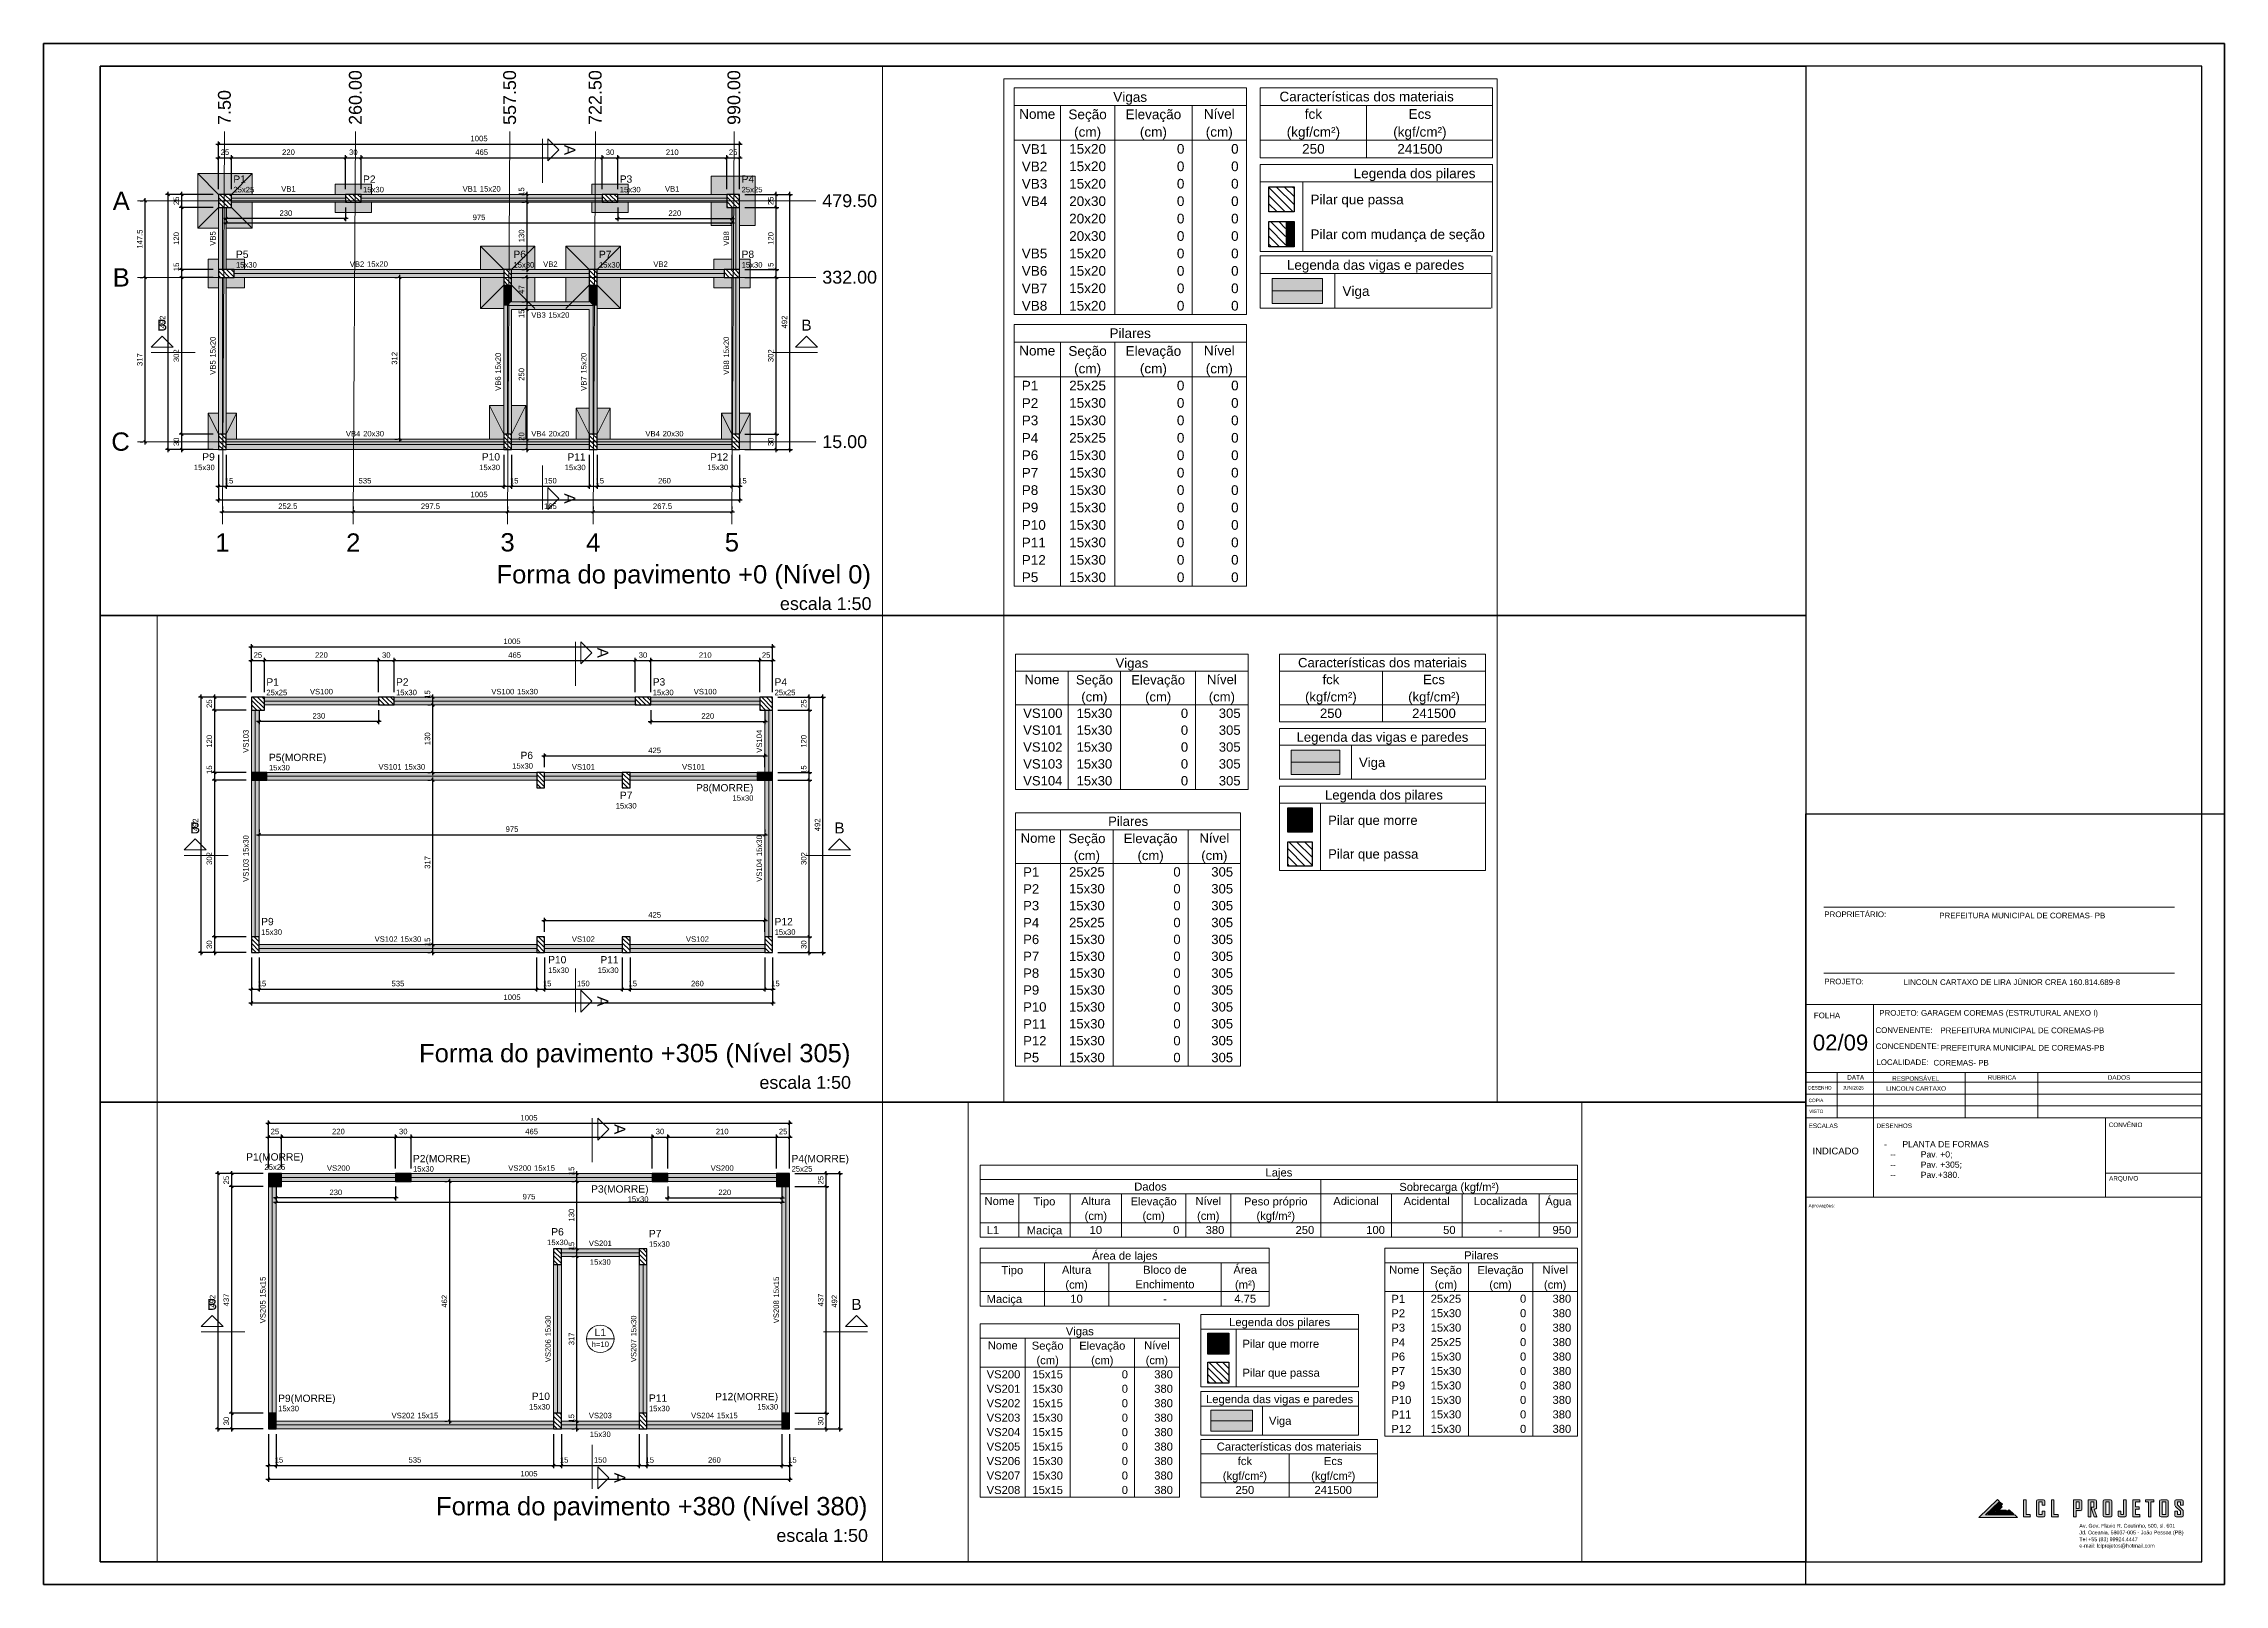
# Paper-space layout '02-09' of a CAD drawing. Header units: inches. Extents: x 0 to 0.841, y 0 to 0.594.
# The model-space entities are those that its viewports show. They can reach past a viewport. Long polylines and large blocks are cut down to what shows.
import ezdxf

# ---------------------------------------------------------------- set-up
doc = ezdxf.new("R2010")
doc.units = ezdxf.units.IN
doc.header["$MEASUREMENT"] = 0
doc.linetypes.add('DOT2', pattern=[3.175, 0, -3.175])
for name, color, linetype, lineweight in [('CURVAS MESTRAS', 200, 'Continuous', 0), ('FO-Cortes', 9, 'Continuous', 5), ('FO-Cotas', 5, 'Continuous', 5), ('FO-Eixos', 5, 'Continuous', 5), ('FO-Hachura das sapatas', 43, 'Continuous', 5), ('FO-Hachura pilar que morre', 106, 'Continuous', 5), ('FO-Hachura pilar que passa', 19, 'Continuous', 5), ('FO-Hachura viga', 43, 'Continuous', 5), ('FO-Pilares', 4, 'Continuous', 30), ('FO-Seção das fundações', 9, 'Continuous', 5), ('FO-Textos das lajes', 3, 'Continuous', 20), ('FO-Textos das vigas', 7, 'Continuous', 5), ('FO-Textos dos pilares', 7, 'Continuous', 5), ('FO-Títulos', 1, 'Continuous', 20), ('FO-Vigas', 1, 'Continuous', 20), ('Frente', 7, 'Continuous', 0), ('LC-Cotas', 7, 'Continuous', 5), ('LC-Eixos', 9, 'Continuous', 5), ('LC-Textos', 3, 'Continuous', 20), ('LOGO LCL', 40, 'Continuous', 0)]:
    doc.layers.add(name, color=color, linetype=linetype, lineweight=lineweight)
doc.layers.add('PDF_Camada 1', color=7, linetype='Continuous')
doc.layers.add('PDF_Text', color=7, linetype='Continuous')
doc.styles.add('Arial', font='arial.ttf')
doc.styles.add('PDF Arial', font='arial.ttf')
doc.styles.get("Standard").update_dxf_attribs({"font": 'arial.ttf'})
doc.dimstyles.new('UM_50.000000', dxfattribs={"dimtxt": 0.18, "dimasz": 0.1, "dimexe": 0.1, "dimexo": 0.2, "dimgap": 0, "dimtad": 1, "dimtih": 1, "dimtoh": 1, "dimdec": 1, "dimlfac": 50, "dimzin": 0, "dimdsep": 46, "dimtxsty": 'Standard', "dimcen": 0.09, "dimdle": 0.1, "dimadec": 1, "dimazin": 2, "dimtfac": 1, "dimtdec": 4, "dimtofl": 0, "dimtmove": 0, "dimatfit": 3, "dimfxl": 1, "dimtolj": 1, "dimarcsym": 0})
pattern_1 = [(135, (22.11969, 6.61892), (-0.08838835, -0.08838835), [])]
pattern_2 = [(135, (22.77241, -23.12064), (-0.08838835, -0.08838835), [])]
pattern_3 = [(135, (24.44374, -56.77773), (-0.0883883, -0.0883883), [])]
pattern_4 = [(135, (22.25412, 15.73444), (-0.08838835, -0.08838835), [])]

psp = doc.layouts.new('02-09')

# ---------------------------------------------------------------- texts
at = {"color": 18, "linetype": 'Continuous', "true_color": 0x000000, "char_height": 0.002182, "attachment_point": 1}
for s, insert in [('\\pxql;{\\fArial|b0|i0|c0|p34;PROPRIETÁRIO:}', (0.68672, 0.25942)), ('\\pxql;{\\fArial|b0|i0|c0|p34;PROJETO:}', (0.68672, 0.23352))]:
    psp.add_mtext_dynamic_manual_height_columns(s, width=0.0244935, gutter_width=0.000873, heights=[0], dxfattribs=dict(at, insert=insert))
at = {"layer": 'PDF_Text', "attachment_point": 7, "style": 'PDF Arial'}
for s, insert, char_height in [('PREFEITURA MUNICIPAL DE COREMAS- PB ', (0.73105, 0.25674), 0.0021823), ('FOLHA', (0.68267, 0.21824), 0.002182), ('PROJETO: {\\H1.00001x;GARAGEM COREMAS (ESTRUTURAL ANEXO I)}', (0.70791, 0.21857), 0.0021823), ('CONVENENTE:', (0.70644, 0.21252), 0.0021823), ('CONCENDENTE:', (0.70655, 0.20634), 0.0021823), ('LOCALIDADE:', (0.7068, 0.20017), 0.0021823), ('COREMAS- PB', (0.7288, 0.19998), 0.0021823), ('PREFEITURA MUNICIPAL DE COREMAS-PB', (0.73163, 0.20575), 0.0021823), ('DATA', (0.69557, 0.19459), 0.001746), ('RESPONSÁVEL', (0.71287, 0.19412), 0.0017458), ('RUBRICA', (0.74975, 0.19453), 0.001746), ('DADOS', (0.79602, 0.19453), 0.001746), ('DESENHO', (0.68049, 0.19076), 0.001309), ('CÓPIA', (0.68064, 0.18589), 0.001309), ('JUN/2025', (0.69383, 0.19076), 0.001309), ('LINCOLN CARTAXO', (0.71061, 0.19028), 0.0017458), ('VISTO', (0.68086, 0.18171), 0.001309), ('ESCALAS', (0.68068, 0.1759), 0.001746), ('DESENHOS', (0.70684, 0.1759), 0.001746), ('CONVÊNIO', (0.79639, 0.17627), 0.001746), ('INDICADO', (0.68215, 0.16572), 0.002619), ('ARQUIVO', (0.79654, 0.15517), 0.001746), ('Aprovações:', (0.68064, 0.14493), 0.0013093)]:
    psp.add_mtext(s, dxfattribs=dict(at, insert=insert, char_height=char_height))
at = {"layer": 'PDF_Text', "insert": (0.71727, 0.23104), "char_height": 0.0021823, "attachment_point": 7, "style": 'PDF Arial'}
psp.add_mtext_dynamic_manual_height_columns('\\pxql;LINCOLN CARTAXO DE LIRA JÚNIOR CREA 160.814.689-8 ', width=0.1105334, gutter_width=0.000873, heights=[0], dxfattribs=at)
at = {"layer": 'PDF_Text', "attachment_point": 7, "style": 'PDF Arial'}
for s, insert, char_height, width in [('02/09', (0.6823, 0.20576), 0.00611, 0.0205558), ('\\pxt7;PREFEITURA MUNICIPAL DE COREMAS-PB', (0.73148, 0.21247), 0.0021823, 0.132973), ('\\pxi-3,l4,t4;-^IPLANTA DE FORMAS \\P\\pi-5,l7,t7;--^IPav. +0;\\P--^IPav. +305;\\P--^IPav.+380.', (0.70739, 0.15667), 0.0023619, 0.0632732)]:
    psp.add_mtext(s, dxfattribs=dict(at, insert=insert, char_height=char_height, width=width))

msp = doc.modelspace()

# ---------------------------------------------------------------- texts
at = {"layer": 'FO-Cortes', "linetype": 'DOT2', "ltscale": 0.05, "char_height": 0.4236, "attachment_point": 8, "rotation": 270, "line_spacing_factor": 0.798, "style": 'Arial'}
for insert, width in [((35.4581, 18.1708), 0.790401), ((35.4581, 4.7349), 0.790401), ((36.1108, -11.5687), 0.793288), ((36.1108, -25.0047), 0.793288), ((37.7821, -45.2258), 0.793288), ((37.7821, -58.6617), 0.793288)]:
    msp.add_mtext('A', dxfattribs=dict(at, insert=insert, width=width))
at = {"layer": 'FO-Cortes', "linetype": 'DOT2', "ltscale": 0.05, "char_height": 0.4236, "attachment_point": 8, "line_spacing_factor": 0.798, "style": 'Arial'}
for insert, width in [((19.9464, 11.2061), 0.790401), ((44.7964, 11.2061), 0.790401), ((20.5991, -18.5334), 0.793288), ((45.4491, -18.5334), 0.793288), ((22.2704, -52.1905), 0.793288), ((47.1204, -52.1905), 0.793288)]:
    msp.add_mtext('B', dxfattribs=dict(at, insert=insert, width=width))
at = {"layer": 'FO-Textos das lajes', "attachment_point": 8, "line_spacing_factor": 0.798, "style": 'Arial'}
for s, insert, char_height, width in [('L1', (37.2437, -53.2018), 0.2824, 0.882424), ('h=10', (37.2437, -53.6254), 0.2118, 1.344518)]:
    msp.add_mtext(s, dxfattribs=dict(at, insert=insert, char_height=char_height, width=width))
at = {"layer": 'FO-Textos das vigas', "linetype": 'Continuous', "char_height": 0.2118, "line_spacing_factor": 0.798, "style": 'Arial'}
for s, insert, width, attachment_point in [('Vigas', (50.8749, 19.3019), 1.482724, 8), ('Características dos materiais', (56.0483, 19.3717), 7.635738, 8), ('Nome', (48.8417, 18.9905), 1.577918, 8), ('Seção', (49.9429, 18.9209), 1.678881, 8), ('Elevação', (51.3829, 18.9209), 2.437551, 8), ('Nível', (52.8235, 18.9905), 1.350028, 8), ('fck', (54.8834, 18.9905), 0.75867, 8), ('Ecs', (57.2132, 18.9905), 0.989444, 8), ('(cm)', (49.9429, 18.5389), 1.182717, 8), ('(cm)', (51.3829, 18.5389), 1.182717, 8), ('(cm)', (52.8239, 18.5389), 1.182717, 8), ('(kgf/cm²)', (54.8831, 18.5391), 2.333703, 8), ('(kgf/cm²)', (57.2131, 18.5391), 2.333703, 8), ('VB1', (48.5028, 18.228), 1.119254, 7), ('15x20', (49.943, 18.228), 1.606765, 8), ('0', (52.061, 18.228), 0.328853, 9), ('0', (53.2471, 18.228), 0.328853, 9), ('250', (54.8834, 18.228), 0.986559, 8), ('241500', (57.2132, 18.228), 1.973118, 8), ('VB2', (48.5028, 17.8468), 1.119254, 7), ('VB3', (48.5028, 17.4655), 1.119254, 7), ('15x20', (49.943, 17.8468), 1.606765, 8), ('15x20', (49.943, 17.4655), 1.606765, 8), ('0', (52.061, 17.8468), 0.328853, 9), ('0', (52.061, 17.4655), 0.328853, 9), ('0', (53.2471, 17.8468), 0.328853, 9), ('0', (53.2471, 17.4655), 0.328853, 9), ('Legenda dos pilares', (57.0971, 17.6314), 5.330881, 8), ('VB4', (48.5028, 17.0843), 1.119254, 7), ('20x30', (49.943, 17.0843), 1.606765, 8), ('0', (52.061, 17.0843), 0.328853, 9), ('0', (53.2471, 17.0843), 0.328853, 9), ('Pilar que passa', (54.8201, 17.0594), 4.081817, 7), ('20x20', (49.943, 16.7031), 1.606765, 8), ('0', (52.061, 16.7031), 0.328853, 9), ('0', (53.2471, 16.7031), 0.328853, 9), ('20x30', (49.943, 16.3218), 1.606765, 8), ('0', (52.061, 16.3218), 0.328853, 9), ('0', (53.2471, 16.3218), 0.328853, 9), ('Pilar com mudança de seção', (54.8201, 16.2974), 7.635738, 7), ('VB5', (48.5028, 15.9406), 1.119254, 7), ('VB6', (48.5028, 15.5593), 1.119254, 7), ('15x20', (49.943, 15.9406), 1.606765, 8), ('15x20', (49.943, 15.5593), 1.606765, 8), ('0', (52.061, 15.9406), 0.328853, 9), ('0', (52.061, 15.5593), 0.328853, 9), ('0', (53.2471, 15.9406), 0.328853, 9), ('0', (53.2471, 15.5593), 0.328853, 9), ('Legenda das vigas e paredes', (56.2424, 15.6279), 5.356963, 8), ('VB7', (48.5028, 15.1781), 1.119254, 7), ('15x20', (49.943, 15.1781), 1.606765, 8), ('0', (52.061, 15.1781), 0.328853, 9), ('0', (53.2471, 15.1781), 0.328853, 9), ('Viga', (55.5187, 15.0559), 1.185602, 7), ('VB8', (48.5028, 14.7969), 1.119254, 7), ('15x20', (49.943, 14.7969), 1.606765, 8), ('0', (52.061, 14.7969), 0.328853, 9), ('0', (53.2471, 14.7969), 0.328853, 9), ('Vigas', (70.5734, -11.3876), 1.495849, 8), ('Características dos materiais', (76.2349, -11.318), 7.703329, 8), ('Nome', (68.5397, -11.6992), 1.591886, 8), ('Seção', (69.7254, -11.7686), 1.693743, 8), ('(cm)', (69.7254, -12.1506), 1.193187, 8), ('Elevação', (71.1664, -11.7686), 2.459128, 8), ('(cm)', (71.1664, -12.1506), 1.193187, 8), ('Nível', (72.6063, -11.6992), 1.361979, 8), ('(cm)', (72.6064, -12.1506), 1.193187, 8), ('(kgf/cm²)', (75.0698, -12.1507), 2.354361, 8), ('fck', (75.07, -11.6992), 0.765386, 8), ('(kgf/cm²)', (77.3998, -12.1507), 2.354361, 8), ('Ecs', (77.3998, -11.6992), 0.998202, 8), ('VS100', (68.1161, -12.4617), 1.79269, 7), ('15x30', (69.7258, -12.4617), 1.620988, 8), ('0', (71.8438, -12.4617), 0.331764, 9), ('305', (73.0299, -12.4617), 0.995292, 9), ('250', (75.07, -12.4617), 0.995292, 8), ('241500', (77.3998, -12.4617), 1.990584, 8), ('VS101', (68.1161, -12.8429), 1.79269, 7), ('15x30', (69.7258, -12.8429), 1.620988, 8), ('0', (71.8438, -12.8429), 0.331764, 9), ('305', (73.0299, -12.8429), 0.995292, 9), ('Legenda das vigas e paredes', (76.2355, -13.0613), 5.040509, 8), ('VS102', (68.1161, -13.2242), 1.79269, 7), ('15x30', (69.7258, -13.2242), 1.620988, 8), ('0', (71.8438, -13.2242), 0.331764, 9), ('305', (73.0299, -13.2242), 0.995292, 9), ('Viga', (75.7054, -13.6333), 1.196097, 7), ('VS103', (68.1161, -13.6054), 1.79269, 7), ('VS104', (68.1161, -13.9866), 1.79269, 7), ('15x30', (69.7258, -13.6054), 1.620988, 8), ('15x30', (69.7258, -13.9866), 1.620988, 8), ('0', (71.8438, -13.6054), 0.331764, 9), ('0', (71.8438, -13.9866), 0.331764, 9), ('305', (73.0299, -13.6054), 0.995292, 9), ('305', (73.0299, -13.9866), 0.995292, 9), ('Legenda dos pilares', (76.2692, -14.3675), 5.37807, 8), ('Pilar que morre', (75.0068, -14.9395), 4.080116, 7), ('Pilar que passa', (75.0068, -15.7015), 4.117949, 7), ('VS200', (27.1437, -46.8318), 1.79269, 8), ('VS200', (34.582, -46.8318), 1.79269, 9), ('15x15', (34.6879, -46.8318), 1.620988, 7), ('VS200', (41.9437, -46.8318), 1.79269, 8), ('VS201', (37.2437, -49.7318), 1.79269, 8), ('15x30', (37.2437, -50.4554), 1.620988, 8), ('Lajes', (77.4967, -50.6197), 1.426003, 8), ('Dados', (74.1082, -50.9312), 1.725755, 8), ('Sobrecarga (kgf/m²)', (81.9867, -51.0007), 5.305315, 8), ('Nome', (70.1263, -51.3124), 1.591886, 8), ('Tipo', (71.3127, -51.3827), 1.161174, 8), ('Altura', (72.6679, -51.3124), 1.559873, 8), ('(cm)', (72.6677, -51.7637), 1.193187, 8), ('Elevação', (74.1927, -51.3827), 2.459128, 8), ('(cm)', (74.1927, -51.7637), 1.193187, 8), ('Nível', (75.6331, -51.3124), 1.361979, 8), ('(cm)', (75.6327, -51.7637), 1.193187, 8), ('Peso próprio', (77.4127, -51.3827), 3.384576, 8), ('(kgf/m²)', (77.4127, -51.7637), 2.054609, 8), ('Adicional', (79.5303, -51.3124), 2.427116, 8), ('Acidental', (81.3941, -51.3124), 2.459128, 8), ('Localizada', (83.3427, -51.3124), 2.857827, 8), ('Água', (84.8677, -51.3827), 1.393991, 8), ('L1', (69.7875, -52.0749), 0.663528, 7), ('Maciça', (71.3127, -52.1447), 1.894547, 8), ('10', (72.6679, -52.0749), 0.663528, 8), ('0', (74.8707, -52.0749), 0.331764, 9), ('380', (76.0567, -52.0749), 0.995292, 9), ('250', (78.4289, -52.0749), 0.995292, 9), ('100', (80.2927, -52.0749), 0.995292, 9), ('50', (82.1566, -52.0749), 0.663528, 9), ('-', (83.3427, -52.0749), 0.197894, 8), ('950', (85.2065, -52.0749), 0.995292, 9), ('Tipo', (70.4647, -53.1955), 1.161174, 8), ('Altura', (72.1596, -53.1251), 1.559873, 8), ('Área de lajes', (73.4307, -52.8135), 3.483523, 8), ('Bloco de', (74.4894, -53.1251), 2.325259, 8), ('Área', (76.6074, -53.1251), 1.260121, 8), ('(cm)', (72.1597, -53.5765), 1.193187, 8), ('Enchimento', (74.4894, -53.5064), 3.154669, 8), ('(m²)', (76.6077, -53.5765), 1.091329, 8), ('Maciça', (69.7877, -53.9575), 1.894547, 7), ('10', (72.1596, -53.8876), 0.663528, 8), ('-', (74.4894, -53.8876), 0.197894, 8), ('4.75', (76.6074, -53.8876), 1.161174, 8), ('Legenda dos pilares', (77.5157, -54.5648), 2.784388, 8), ('Vigas', (72.2447, -54.8065), 1.495849, 8), ('Pilar que morre', (76.5355, -55.1368), 4.080116, 7), ('Nome', (70.2111, -55.118), 1.591886, 8), ('Seção', (71.3967, -55.1875), 1.693743, 8), ('(cm)', (71.3967, -55.5695), 1.193187, 8), ('Elevação', (72.8377, -55.1875), 2.459128, 8), ('(cm)', (72.8377, -55.5695), 1.193187, 8), ('Nível', (74.2776, -55.118), 1.361979, 8), ('(cm)', (74.2777, -55.5695), 1.193187, 8), ('VS200', (69.7875, -55.8805), 1.79269, 7), ('15x15', (71.3971, -55.8805), 1.620988, 8), ('0', (73.5151, -55.8805), 0.331764, 9), ('380', (74.7012, -55.8805), 0.995292, 9), ('Pilar que passa', (76.5355, -55.8998), 4.117949, 7), ('VS202', (30.082, -56.3718), 1.79269, 9), ('15x15', (30.1879, -56.3718), 1.620988, 7), ('VS203', (37.2437, -56.3718), 1.79269, 8), ('VS204', (41.632, -56.3718), 1.79269, 9), ('15x15', (41.7379, -56.3718), 1.620988, 7), ('VS201', (69.7875, -56.2618), 1.79269, 7), ('15x30', (71.3971, -56.2618), 1.620988, 8), ('0', (73.5151, -56.2618), 0.331764, 9), ('380', (74.7012, -56.2618), 0.995292, 9), ('VS202', (69.7875, -56.643), 1.79269, 7), ('15x15', (71.3971, -56.643), 1.620988, 8), ('0', (73.5151, -56.643), 0.331764, 9), ('380', (74.7012, -56.643), 0.995292, 9), ('Legenda das vigas e paredes', (77.5148, -56.5957), 4.541666, 8), ('15x30', (37.2437, -57.0954), 1.620988, 8), ('VS203', (69.7875, -57.0242), 1.79269, 7), ('VS204', (69.7875, -57.4055), 1.79269, 7), ('15x30', (71.3971, -57.0242), 1.620988, 8), ('15x15', (71.3971, -57.4055), 1.620988, 8), ('0', (73.5151, -57.0242), 0.331764, 9), ('0', (73.5151, -57.4055), 0.331764, 9), ('380', (74.7012, -57.0242), 0.995292, 9), ('380', (74.7012, -57.4055), 0.995292, 9), ('Viga', (77.2341, -57.1677), 1.196097, 7), ('VS205', (69.7875, -57.7867), 1.79269, 7), ('15x15', (71.3971, -57.7867), 1.620988, 8), ('0', (73.5151, -57.7867), 0.331764, 9), ('380', (74.7012, -57.7867), 0.995292, 9), ('Características dos materiais', (77.7636, -57.7867), 7.703329, 8), ('VS206', (69.7875, -58.168), 1.79269, 7), ('15x30', (71.3971, -58.168), 1.620988, 8), ('0', (73.5151, -58.168), 0.331764, 9), ('380', (74.7012, -58.168), 0.995292, 9), ('fck', (76.5987, -58.168), 0.765386, 8), ('Ecs', (78.9285, -58.168), 0.998202, 8), ('VS207', (69.7875, -58.5492), 1.79269, 7), ('15x30', (71.3971, -58.5492), 1.620988, 8), ('0', (73.5151, -58.5492), 0.331764, 9), ('380', (74.7012, -58.5492), 0.995292, 9), ('(kgf/cm²)', (76.5985, -58.6194), 2.354361, 8), ('(kgf/cm²)', (78.9285, -58.6194), 2.354361, 8), ('VS208', (69.7875, -58.9304), 1.79269, 7), ('15x15', (71.3971, -58.9304), 1.620988, 8), ('0', (73.5151, -58.9304), 0.331764, 9), ('380', (74.7012, -58.9304), 0.995292, 9), ('250', (76.5987, -58.9304), 0.995292, 8), ('241500', (78.9285, -58.9304), 1.990584, 8)]:
    msp.add_mtext(s, dxfattribs=dict(at, insert=insert, width=width, attachment_point=attachment_point))
at = {"layer": 'FO-Textos das vigas', "char_height": 0.2118, "line_spacing_factor": 0.798, "style": 'Arial'}
for s, insert, width, attachment_point in [('VB1', (24.8197, 16.5648), 1.119254, 8), ('VB1', (32.093, 16.5648), 1.119254, 9), ('15x20', (32.1989, 16.5648), 1.606765, 7), ('VB1', (39.6197, 16.5648), 1.119254, 8), ('VB2', (27.743, 13.6648), 1.119254, 9), ('15x20', (27.8489, 13.6648), 1.606765, 7), ('VB2', (34.9197, 13.6648), 1.119254, 8), ('VB2', (39.1697, 13.6648), 1.119254, 8), ('VB3', (34.743, 11.7012), 1.119254, 9), ('15x20', (34.8489, 11.7012), 1.606765, 7), ('VB4', (27.593, 7.1248), 1.119254, 9), ('20x30', (27.6989, 7.1248), 1.606765, 7), ('VB4', (34.743, 7.1248), 1.119254, 9), ('20x20', (34.8489, 7.1248), 1.606765, 7), ('VB4', (39.143, 7.1248), 1.119254, 9), ('20x30', (39.2489, 7.1248), 1.606765, 7), ('VS100', (25.4724, -13.1747), 1.79269, 8), ('VS100', (32.9107, -13.1747), 1.79269, 9), ('15x30', (33.0166, -13.1747), 1.620988, 7), ('VS100', (40.2724, -13.1747), 1.79269, 8), ('VS101', (28.5607, -16.0747), 1.79269, 9), ('15x30', (28.6666, -16.0747), 1.620988, 7), ('VS101', (35.5724, -16.0747), 1.79269, 8), ('VS101', (39.8224, -16.0747), 1.79269, 8), ('VS102', (28.4107, -22.7147), 1.79269, 9), ('15x30', (28.5166, -22.7147), 1.620988, 7), ('VS102', (35.5724, -22.7147), 1.79269, 8), ('VS102', (39.9724, -22.7147), 1.79269, 8)]:
    msp.add_mtext(s, dxfattribs=dict(at, insert=insert, width=width, attachment_point=attachment_point))
at = {"layer": 'FO-Textos das vigas', "char_height": 0.2118, "rotation": 90, "line_spacing_factor": 0.798, "style": 'Arial'}
for s, insert, width, attachment_point in [('VB5', (22.0138, 14.7589), 1.119254, 8), ('VB8', (41.8138, 14.7589), 1.119254, 8), ('15x20', (22.0138, 10.1681), 1.606765, 7), ('15x20', (41.8138, 10.1681), 1.606765, 7), ('VB5', (22.0138, 10.0622), 1.119254, 9), ('15x20', (33.0138, 9.5481), 1.606765, 7), ('15x20', (36.3138, 9.5481), 1.606765, 7), ('VB8', (41.8138, 10.0622), 1.119254, 9), ('VB6', (33.0138, 9.4422), 1.119254, 9), ('VB7', (36.3138, 9.4422), 1.119254, 9), ('VS103', (22.6665, -14.9806), 1.79269, 8), ('VS104', (42.4665, -14.9806), 1.79269, 8), ('15x30', (22.6665, -19.4065), 1.620988, 7), ('15x30', (42.4665, -19.4065), 1.620988, 7), ('VS103', (22.6665, -19.5124), 1.79269, 9), ('VS104', (42.4665, -19.5124), 1.79269, 9)]:
    msp.add_mtext(s, dxfattribs=dict(at, insert=insert, width=width, attachment_point=attachment_point))
at = {"layer": 'FO-Textos das vigas', "linetype": 'Continuous', "char_height": 0.2118, "rotation": 90, "line_spacing_factor": 0.798, "style": 'Arial'}
for s, insert, width, attachment_point in [('15x15', (24.3378, -51.7136), 1.620988, 7), ('15x15', (44.1378, -51.7136), 1.620988, 7), ('VS205', (24.3378, -51.8195), 1.79269, 9), ('VS208', (44.1378, -51.8195), 1.79269, 9), ('15x30', (35.3378, -53.2136), 1.620988, 7), ('15x30', (38.6378, -53.2136), 1.620988, 7), ('VS206', (35.3378, -53.3195), 1.79269, 9), ('VS207', (38.6378, -53.3195), 1.79269, 9)]:
    msp.add_mtext(s, dxfattribs=dict(at, insert=insert, width=width, attachment_point=attachment_point))
at = {"layer": 'FO-Textos dos pilares', "line_spacing_factor": 0.798, "style": 'Arial'}
for s, insert, char_height, width, attachment_point in [('P1', (22.6947, 16.9046), 0.2824, 0.965405, 7), ('P2', (27.6947, 16.9046), 0.2824, 0.965405, 7), ('P3', (37.5947, 16.9046), 0.2824, 0.965405, 7), ('P4', (42.2947, 16.9046), 0.2824, 0.965405, 7), ('25x25', (22.6947, 16.5339), 0.2118, 1.606765, 7), ('15x30', (27.6947, 16.5339), 0.2118, 1.606765, 7), ('15x30', (37.5947, 16.5339), 0.2118, 1.606765, 7), ('25x25', (42.2947, 16.5339), 0.2118, 1.606765, 7), ('15x30', (22.7947, 13.6339), 0.2118, 1.606765, 7), ('P5', (22.7947, 14.0046), 0.2824, 1.492339, 7), ('15x30', (33.4947, 13.6339), 0.2118, 1.606765, 7), ('P6', (33.4947, 14.0046), 0.2824, 0.965405, 7), ('15x30', (36.7947, 13.6339), 0.2118, 1.606765, 7), ('P7', (36.7947, 14.0046), 0.2824, 0.965405, 7), ('15x30', (42.2947, 13.6339), 0.2118, 1.606765, 7), ('P8', (42.2947, 14.0046), 0.2824, 0.965405, 7), ('P9', (21.9785, 6.1953), 0.2824, 0.965405, 9), ('P10', (32.9785, 6.1953), 0.2824, 0.965405, 9), ('P11', (36.2785, 6.1953), 0.2824, 1.403876, 9), ('P12', (41.7785, 6.1953), 0.2824, 1.403876, 9), ('15x30', (21.9785, 5.8247), 0.2118, 1.606765, 9), ('15x30', (32.9785, 5.8247), 0.2118, 1.606765, 9), ('15x30', (36.2785, 5.8247), 0.2118, 1.606765, 9), ('15x30', (41.7785, 5.8247), 0.2118, 1.606765, 9), ('P1', (23.3474, -12.835), 0.2824, 0.97144, 7), ('P2', (28.3474, -12.835), 0.2824, 0.97144, 7), ('P3', (38.2474, -12.835), 0.2824, 0.97144, 7), ('P4', (42.9474, -12.835), 0.2824, 0.97144, 7), ('25x25', (23.3474, -13.2056), 0.2118, 1.620988, 7), ('15x30', (28.3474, -13.2056), 0.2118, 1.620988, 7), ('15x30', (38.2474, -13.2056), 0.2118, 1.620988, 7), ('25x25', (42.9474, -13.2056), 0.2118, 1.620988, 7), ('P5(MORRE)', (23.4474, -15.8286), 0.2824, 4.981051, 7), ('P6', (33.6312, -15.6688), 0.2824, 0.97144, 9), ('15x30', (23.4474, -16.1056), 0.2118, 1.620988, 7), ('15x30', (33.6312, -16.0394), 0.2118, 1.620988, 9), ('P8(MORRE)', (42.1314, -16.9976), 0.2824, 4.450823, 9), ('P7', (37.2224, -17.2042), 0.2824, 0.97144, 8), ('15x30', (42.1312, -17.2749), 0.2118, 1.620988, 9), ('15x30', (37.2224, -17.5749), 0.2118, 1.620988, 8), ('P9', (23.1474, -22.075), 0.2824, 0.97144, 7), ('P12', (42.9474, -22.075), 0.2824, 1.412653, 7), ('15x30', (23.1474, -22.4456), 0.2118, 1.620988, 7), ('15x30', (42.9474, -22.4456), 0.2118, 1.620988, 7), ('P10', (34.2136, -23.5442), 0.2824, 0.97144, 7), ('P11', (36.9312, -23.5442), 0.2824, 1.412653, 9), ('15x30', (34.2136, -23.9149), 0.2118, 1.620988, 7), ('15x30', (36.9312, -23.9149), 0.2118, 1.620988, 9)]:
    msp.add_mtext(s, dxfattribs=dict(at, insert=insert, char_height=char_height, width=width, attachment_point=attachment_point))
at = {"layer": 'FO-Textos dos pilares', "linetype": 'Continuous', "line_spacing_factor": 0.798, "style": 'Arial'}
for s, insert, char_height, width, attachment_point in [('Pilares', (50.8749, 14.1961), 0.2118, 1.811577, 8), ('Nome', (48.8417, 13.8149), 0.2118, 1.577918, 8), ('Seção', (49.9429, 13.7454), 0.2118, 1.678881, 8), ('Elevação', (51.3829, 13.7454), 0.2118, 2.437551, 8), ('Nível', (52.8235, 13.8149), 0.2118, 1.350028, 8), ('(cm)', (49.9429, 13.3634), 0.2118, 1.182717, 8), ('(cm)', (51.3829, 13.3634), 0.2118, 1.182717, 8), ('(cm)', (52.8239, 13.3634), 0.2118, 1.182717, 8), ('P1', (48.5028, 13.0524), 0.2118, 0.724054, 7), ('P2', (48.5028, 12.6712), 0.2118, 0.724054, 7), ('25x25', (49.943, 13.0524), 0.2118, 1.606765, 8), ('15x30', (49.943, 12.6712), 0.2118, 1.606765, 8), ('0', (52.061, 13.0524), 0.2118, 0.328853, 9), ('0', (52.061, 12.6712), 0.2118, 0.328853, 9), ('0', (53.2471, 13.0524), 0.2118, 0.328853, 9), ('0', (53.2471, 12.6712), 0.2118, 0.328853, 9), ('P3', (48.5028, 12.2899), 0.2118, 0.724054, 7), ('15x30', (49.943, 12.2899), 0.2118, 1.606765, 8), ('0', (52.061, 12.2899), 0.2118, 0.328853, 9), ('0', (53.2471, 12.2899), 0.2118, 0.328853, 9), ('P4', (48.5028, 11.9087), 0.2118, 0.724054, 7), ('25x25', (49.943, 11.9087), 0.2118, 1.606765, 8), ('0', (52.061, 11.9087), 0.2118, 0.328853, 9), ('0', (53.2471, 11.9087), 0.2118, 0.328853, 9), ('P6', (48.5028, 11.5274), 0.2118, 0.724054, 7), ('15x30', (49.943, 11.5274), 0.2118, 1.606765, 8), ('0', (52.061, 11.5274), 0.2118, 0.328853, 9), ('0', (53.2471, 11.5274), 0.2118, 0.328853, 9), ('P7', (48.5028, 11.1462), 0.2118, 0.724054, 7), ('P8', (48.5028, 10.765), 0.2118, 0.724054, 7), ('15x30', (49.943, 11.1462), 0.2118, 1.606765, 8), ('15x30', (49.943, 10.765), 0.2118, 1.606765, 8), ('0', (52.061, 11.1462), 0.2118, 0.328853, 9), ('0', (52.061, 10.765), 0.2118, 0.328853, 9), ('0', (53.2471, 11.1462), 0.2118, 0.328853, 9), ('0', (53.2471, 10.765), 0.2118, 0.328853, 9), ('P9', (48.5028, 10.3837), 0.2118, 0.724054, 7), ('15x30', (49.943, 10.3837), 0.2118, 1.606765, 8), ('0', (52.061, 10.3837), 0.2118, 0.328853, 9), ('0', (53.2471, 10.3837), 0.2118, 0.328853, 9), ('P10', (48.5028, 10.0025), 0.2118, 0.724054, 7), ('15x30', (49.943, 10.0025), 0.2118, 1.606765, 8), ('0', (52.061, 10.0025), 0.2118, 0.328853, 9), ('0', (53.2471, 10.0025), 0.2118, 0.328853, 9), ('P11', (48.5028, 9.6212), 0.2118, 1.052907, 7), ('15x30', (49.943, 9.6212), 0.2118, 1.606765, 8), ('0', (52.061, 9.6212), 0.2118, 0.328853, 9), ('0', (53.2471, 9.6212), 0.2118, 0.328853, 9), ('P12', (48.5028, 9.24), 0.2118, 1.052907, 7), ('P5', (48.5028, 8.8588), 0.2118, 1.119254, 7), ('15x30', (49.943, 9.24), 0.2118, 1.606765, 8), ('15x30', (49.943, 8.8588), 0.2118, 1.606765, 8), ('0', (52.061, 9.24), 0.2118, 0.328853, 9), ('0', (52.061, 8.8588), 0.2118, 0.328853, 9), ('0', (53.2471, 9.24), 0.2118, 0.328853, 9), ('0', (53.2471, 8.8588), 0.2118, 0.328853, 9), ('Pilares', (70.4883, -14.9015), 0.2118, 1.827613, 8), ('Nome', (68.455, -15.2827), 0.2118, 1.591886, 8), ('Seção', (69.5564, -15.3523), 0.2118, 1.693743, 8), ('Elevação', (70.9964, -15.3523), 0.2118, 2.459128, 8), ('Nível', (72.4369, -15.2827), 0.2118, 1.361979, 8), ('(cm)', (69.5564, -15.7343), 0.2118, 1.193187, 8), ('(cm)', (70.9964, -15.7343), 0.2118, 1.193187, 8), ('(cm)', (72.4364, -15.7343), 0.2118, 1.193187, 8), ('P1', (68.1161, -16.0452), 0.2118, 0.730463, 7), ('P2', (68.1161, -16.4264), 0.2118, 0.730463, 7), ('25x25', (69.5564, -16.0452), 0.2118, 1.620988, 8), ('15x30', (69.5564, -16.4264), 0.2118, 1.620988, 8), ('0', (71.6744, -16.0452), 0.2118, 0.331764, 9), ('0', (71.6744, -16.4264), 0.2118, 0.331764, 9), ('305', (72.8605, -16.0452), 0.2118, 0.995292, 9), ('305', (72.8605, -16.4264), 0.2118, 0.995292, 9), ('P3', (68.1161, -16.8077), 0.2118, 0.730463, 7), ('15x30', (69.5564, -16.8077), 0.2118, 1.620988, 8), ('0', (71.6744, -16.8077), 0.2118, 0.331764, 9), ('305', (72.8605, -16.8077), 0.2118, 0.995292, 9), ('P4', (68.1161, -17.1889), 0.2118, 0.730463, 7), ('25x25', (69.5564, -17.1889), 0.2118, 1.620988, 8), ('0', (71.6744, -17.1889), 0.2118, 0.331764, 9), ('305', (72.8605, -17.1889), 0.2118, 0.995292, 9), ('P6', (68.1161, -17.5701), 0.2118, 0.730463, 7), ('15x30', (69.5564, -17.5701), 0.2118, 1.620988, 8), ('0', (71.6744, -17.5701), 0.2118, 0.331764, 9), ('305', (72.8605, -17.5701), 0.2118, 0.995292, 9), ('P7', (68.1161, -17.9514), 0.2118, 0.730463, 7), ('P8', (68.1161, -18.3326), 0.2118, 0.730463, 7), ('15x30', (69.5564, -17.9514), 0.2118, 1.620988, 8), ('15x30', (69.5564, -18.3326), 0.2118, 1.620988, 8), ('0', (71.6744, -17.9514), 0.2118, 0.331764, 9), ('0', (71.6744, -18.3326), 0.2118, 0.331764, 9), ('305', (72.8605, -17.9514), 0.2118, 0.995292, 9), ('305', (72.8605, -18.3326), 0.2118, 0.995292, 9), ('P9', (68.1161, -18.7139), 0.2118, 0.730463, 7), ('15x30', (69.5564, -18.7139), 0.2118, 1.620988, 8), ('0', (71.6744, -18.7139), 0.2118, 0.331764, 9), ('305', (72.8605, -18.7139), 0.2118, 0.995292, 9), ('P10', (68.1161, -19.0951), 0.2118, 0.730463, 7), ('15x30', (69.5564, -19.0951), 0.2118, 1.620988, 8), ('0', (71.6744, -19.0951), 0.2118, 0.331764, 9), ('305', (72.8605, -19.0951), 0.2118, 0.995292, 9), ('P11', (68.1161, -19.4763), 0.2118, 1.062227, 7), ('15x30', (69.5564, -19.4763), 0.2118, 1.620988, 8), ('0', (71.6744, -19.4763), 0.2118, 0.331764, 9), ('305', (72.8605, -19.4763), 0.2118, 0.995292, 9), ('P12', (68.1161, -19.8576), 0.2118, 1.062227, 7), ('P5', (68.1161, -20.2388), 0.2118, 1.129162, 7), ('15x30', (69.5564, -19.8576), 0.2118, 1.620988, 8), ('15x30', (69.5564, -20.2388), 0.2118, 1.620988, 8), ('0', (71.6744, -19.8576), 0.2118, 0.331764, 9), ('0', (71.6744, -20.2388), 0.2118, 0.331764, 9), ('305', (72.8605, -19.8576), 0.2118, 0.995292, 9), ('305', (72.8605, -20.2388), 0.2118, 0.995292, 9), ('P1(MORRE)', (24.6937, -46.5187), 0.2824, 4.450823, 8), ('P2(MORRE)', (30.0187, -46.5857), 0.2824, 4.450823, 7), ('P4(MORRE)', (44.6187, -46.5857), 0.2824, 4.450823, 7), ('25x25', (24.6937, -46.7965), 0.2118, 1.620988, 8), ('15x30', (30.0187, -46.8627), 0.2118, 1.620988, 7), ('25x25', (44.6187, -46.8627), 0.2118, 1.620988, 7), ('P3(MORRE)', (39.1027, -47.7547), 0.2824, 4.450823, 9), ('15x30', (39.1025, -48.032), 0.2118, 1.620988, 9), ('P6', (35.5937, -49.3259), 0.2824, 0.97144, 8), ('P7', (39.1187, -49.3921), 0.2824, 0.97144, 7), ('15x30', (35.5937, -49.6965), 0.2118, 1.620988, 8), ('15x30', (39.1187, -49.7627), 0.2118, 1.620988, 7), ('Nome', (80.8011, -53.1251), 0.2118, 1.591886, 8), ('Seção', (81.9025, -53.1946), 0.2118, 1.693743, 8), ('Pilares', (82.8343, -52.7439), 0.2118, 1.827613, 8), ('Elevação', (83.3425, -53.1946), 0.2118, 2.459128, 8), ('Nível', (84.7829, -53.1251), 0.2118, 1.361979, 8), ('(cm)', (81.9025, -53.5766), 0.2118, 1.193187, 8), ('(cm)', (83.3425, -53.5766), 0.2118, 1.193187, 8), ('(cm)', (84.7825, -53.5766), 0.2118, 1.193187, 8), ('P1', (80.4622, -53.8876), 0.2118, 0.730463, 7), ('25x25', (81.9024, -53.8876), 0.2118, 1.620988, 8), ('0', (84.0204, -53.8876), 0.2118, 0.331764, 9), ('380', (85.2065, -53.8876), 0.2118, 0.995292, 9), ('P2', (80.4622, -54.2689), 0.2118, 0.730463, 7), ('15x30', (81.9024, -54.2689), 0.2118, 1.620988, 8), ('0', (84.0204, -54.2689), 0.2118, 0.331764, 9), ('380', (85.2065, -54.2689), 0.2118, 0.995292, 9), ('P3', (80.4622, -54.6501), 0.2118, 0.730463, 7), ('P4', (80.4622, -55.0313), 0.2118, 0.730463, 7), ('25x25', (81.9024, -55.0313), 0.2118, 1.620988, 8), ('15x30', (81.9024, -54.6501), 0.2118, 1.620988, 8), ('0', (84.0204, -54.6501), 0.2118, 0.331764, 9), ('0', (84.0204, -55.0313), 0.2118, 0.331764, 9), ('380', (85.2065, -54.6501), 0.2118, 0.995292, 9), ('380', (85.2065, -55.0313), 0.2118, 0.995292, 9), ('P6', (80.4622, -55.4126), 0.2118, 0.730463, 7), ('15x30', (81.9024, -55.4126), 0.2118, 1.620988, 8), ('0', (84.0204, -55.4126), 0.2118, 0.331764, 9), ('380', (85.2065, -55.4126), 0.2118, 0.995292, 9), ('P9(MORRE)', (24.8187, -55.8257), 0.2824, 4.450823, 7), ('15x30', (35.3025, -56.0365), 0.2118, 1.620988, 9), ('P10', (35.3025, -55.6659), 0.2824, 0.97144, 9), ('P11', (39.1187, -55.7321), 0.2824, 1.412653, 7), ('P12(MORRE)', (44.1027, -55.7587), 0.2824, 4.892035, 9), ('15x30', (44.1025, -56.0365), 0.2118, 1.620988, 9), ('P7', (80.4622, -55.7938), 0.2118, 0.730463, 7), ('15x30', (81.9024, -55.7938), 0.2118, 1.620988, 8), ('0', (84.0204, -55.7938), 0.2118, 0.331764, 9), ('380', (85.2065, -55.7938), 0.2118, 0.995292, 9), ('15x30', (24.8187, -56.1027), 0.2118, 1.620988, 7), ('15x30', (39.1187, -56.1027), 0.2118, 1.620988, 7), ('P9', (80.4622, -56.1751), 0.2118, 0.730463, 7), ('15x30', (81.9024, -56.1751), 0.2118, 1.620988, 8), ('0', (84.0204, -56.1751), 0.2118, 0.331764, 9), ('380', (85.2065, -56.1751), 0.2118, 0.995292, 9), ('P10', (80.4622, -56.5563), 0.2118, 0.730463, 7), ('P11', (80.4622, -56.9375), 0.2118, 1.062227, 7), ('15x30', (81.9024, -56.5563), 0.2118, 1.620988, 8), ('15x30', (81.9024, -56.9375), 0.2118, 1.620988, 8), ('0', (84.0204, -56.5563), 0.2118, 0.331764, 9), ('0', (84.0204, -56.9375), 0.2118, 0.331764, 9), ('380', (85.2065, -56.5563), 0.2118, 0.995292, 9), ('380', (85.2065, -56.9375), 0.2118, 0.995292, 9), ('P12', (80.4622, -57.3188), 0.2118, 1.062227, 7), ('15x30', (81.9024, -57.3188), 0.2118, 1.620988, 8), ('0', (84.0204, -57.3188), 0.2118, 0.331764, 9), ('380', (85.2065, -57.3188), 0.2118, 0.995292, 9)]:
    msp.add_mtext(s, dxfattribs=dict(at, insert=insert, char_height=char_height, width=width, attachment_point=attachment_point))
at = {"layer": 'FO-Títulos', "char_height": 0.706, "attachment_point": 9, "line_spacing_factor": 0.798, "style": 'Arial'}
for s, insert, width in [('Forma do pavimento +0 (Nível 0)', (47.2838, 1.2461), 29.02965), ('Forma do pavimento +305 (Nível 305)', (45.8724, -27.5676), 33.426025)]:
    msp.add_mtext(s, dxfattribs=dict(at, insert=insert, width=width))
at = {"layer": 'FO-Títulos', "linetype": 'Continuous', "insert": (47.5437, -60.3233), "char_height": 0.706, "width": 33.426025, "attachment_point": 9, "line_spacing_factor": 0.798, "style": 'Arial'}
msp.add_mtext('Forma do pavimento +380 (Nível 380)', dxfattribs=at)
at = {"layer": 'LC-Textos', "linetype": 'Continuous', "char_height": 0.4942, "attachment_point": 7, "rotation": 90, "line_spacing_factor": 0.798, "style": 'Arial'}
for s, insert, width in [('260.00', (27.6517, 19.1365), 4.250426), ('557.50', (33.6017, 19.1365), 4.250426), ('722.50', (36.9017, 19.1365), 4.250426), ('990.00', (42.2517, 19.1365), 4.250426), ('7.50', (22.6017, 19.1365), 2.704817)]:
    msp.add_mtext(s, dxfattribs=dict(at, insert=insert, width=width))
at = {"layer": 'LC-Textos', "linetype": 'Continuous', "line_spacing_factor": 0.798, "style": 'Arial'}
for s, insert, char_height, width, attachment_point in [('A', (18.7001, 15.8559), 0.706, 1.323922, 9), ('479.50', (45.4065, 15.9618), 0.4942, 4.250426, 7), ('B', (18.7001, 12.9059), 0.706, 1.323922, 9), ('332.00', (45.4065, 13.0118), 0.4942, 4.250426, 7), ('C', (18.7001, 6.5659), 0.706, 1.430222, 9), ('15.00', (45.4065, 6.6718), 0.4942, 3.477621, 7), ('1', (22.2697, 2.683), 0.706, 1.101658, 8), ('2', (27.3197, 2.683), 0.706, 1.101658, 8), ('3', (33.2697, 2.683), 0.706, 1.101658, 8), ('4', (36.5697, 2.683), 0.706, 1.101658, 8), ('5', (41.9197, 2.683), 0.706, 1.101658, 8), ('escala 1:50', (43.7739, 0.4278), 0.4942, 3.464164, 7), ('escala 1:50', (42.3624, -28.386), 0.4942, 3.464164, 7), ('escala 1:50', (44.0337, -61.1416), 0.4942, 3.464164, 7)]:
    msp.add_mtext(s, dxfattribs=dict(at, insert=insert, char_height=char_height, width=width, attachment_point=attachment_point))

# ---------------------------------------------------------------- blocks, each defined once
blk = doc.blocks.new('logo_LCL')
at = {"layer": 'LOGO LCL', "transparency": 33554687}
h = blk.add_hatch(color=156, dxfattribs=at)
edge = h.paths.add_edge_path()
edge.add_spline(control_points=[(-77.02, 15.63), (-77.02, 15.63), (-77.02, 15.63), (-77.02, 15.63), (-77.02, 15.63), (-77.02, 15.63), (-71.85, 20.59), (-71.85, 20.59), (-71.85, 20.59), (-71.85, 20.59), (-72.62, 21.26), (-72.62, 21.26), (-72.62, 21.26), (-72.62, 21.26), (-79.48, 14.74), (-79.48, 14.74), (-79.48, 14.74), (-65.23, 14.74), (-65.23, 14.74)], knot_values=[0.428571, 0.428571, 0.428571, 0.428571, 0.5, 0.5, 0.5, 0.50001, 0.571429, 0.571429, 0.571429, 0.571439, 0.714286, 0.714286, 0.714286, 0.714296, 1, 1, 1, 1.142857, 1.142857, 1.142857, 1.142857], degree=3, periodic=0)
edge.add_spline(control_points=[(-65.23, 14.74), (-65.23, 14.74), (-65.23, 14.74), (-65.23, 14.74), (-65.23, 14.74), (-65.23, 14.74), (-66.24, 15.63), (-66.24, 15.63), (-66.24, 15.63), (-66.24, 15.63), (-77.02, 15.63), (-77.02, 15.63)], knot_values=[0.142857, 0.142857, 0.142857, 0.142857, 0.214286, 0.214286, 0.214286, 0.214296, 0.285714, 0.285714, 0.285714, 0.285725, 0.428571, 0.428571, 0.428571, 0.428571], degree=3, periodic=0)
h = blk.add_hatch(color=253, dxfattribs=at)
edge = h.paths.add_edge_path()
edge.add_spline(control_points=[(-71.85, 20.53), (-71.85, 20.53), (-71.85, 20.53), (-71.85, 20.53), (-71.85, 20.53), (-71.85, 20.53), (-72.62, 21.2), (-72.62, 21.2), (-72.62, 21.2), (-72.62, 21.2), (-79.48, 14.69), (-79.48, 14.69), (-79.48, 14.69), (-65.23, 14.69), (-65.23, 14.69)], knot_values=[0.571429, 0.571429, 0.571429, 0.571429, 0.642857, 0.642857, 0.642857, 0.642867, 0.714286, 0.714286, 0.714286, 0.714296, 1, 1, 1, 1.142857, 1.142857, 1.142857, 1.142857], degree=3, periodic=0)
edge.add_spline(control_points=[(-65.23, 14.69), (-65.23, 14.69), (-65.23, 14.69), (-65.23, 14.69), (-65.23, 14.69), (-65.23, 14.69), (-66.24, 15.58), (-66.24, 15.58), (-66.24, 15.58), (-66.24, 15.58), (-77.02, 15.58), (-77.02, 15.58)], knot_values=[0.142857, 0.142857, 0.142857, 0.142857, 0.214286, 0.214286, 0.214286, 0.214296, 0.285714, 0.285714, 0.285714, 0.285725, 0.428571, 0.428571, 0.428571, 0.428571], degree=3, periodic=0)
edge.add_spline(control_points=[(-77.02, 15.58), (-77.02, 15.58), (-77.02, 15.58), (-77.02, 15.58), (-77.02, 15.58), (-77.02, 15.58), (-71.85, 20.53), (-71.85, 20.53)], knot_values=[0.428571, 0.428571, 0.428571, 0.428571, 0.5, 0.5, 0.5, 0.50001, 0.571429, 0.571429, 0.571429, 0.571429], degree=3, periodic=0)
edge = h.paths.add_edge_path(flags=17)
edge.add_spline(control_points=[(-70.77, 19.55), (-70.77, 19.55), (-70.77, 19.55), (-70.77, 19.55), (-70.77, 19.55), (-71.61, 20.3), (-71.61, 20.3), (-71.61, 20.3), (-71.61, 20.3), (-76.22, 15.88), (-76.22, 15.88), (-76.22, 15.88), (-66.6, 15.88), (-66.6, 15.88), (-66.6, 15.88), (-66.6, 15.88), (-68.39, 17.46), (-68.39, 17.46), (-68.39, 17.46), (-68.39, 17.46), (-68.89, 17.11), (-68.89, 17.11), (-68.89, 17.11), (-68.89, 17.11), (-68.89, 17.11), (-68.89, 17.11)], knot_values=[0.636364, 0.636364, 0.636364, 0.636364, 0.681818, 0.681818, 0.681818, 0.727273, 0.727273, 0.727273, 0.727283, 0.818182, 0.818182, 0.818182, 1, 1, 1, 1.00001, 1.090909, 1.090909, 1.090909, 1.090919, 1.136364, 1.136364, 1.136364, 1.136374, 1.181818, 1.181818, 1.181818, 1.181818], degree=3, periodic=0)
edge.add_spline(control_points=[(-68.89, 17.11), (-68.89, 17.11), (-68.31, 16.58), (-68.31, 16.58), (-68.31, 16.58), (-68.31, 16.58), (-68.31, 16.58), (-68.31, 16.58)], knot_values=[0.545455, 0.545455, 0.545455, 0.545455, 0.590909, 0.590909, 0.590909, 0.590919, 0.636364, 0.636364, 0.636364, 0.636364], degree=3, periodic=0)
edge.add_spline(control_points=[(-68.31, 16.58), (-68.31, 16.58), (-74.11, 16.58), (-74.11, 16.58), (-74.11, 16.58), (-74.11, 16.58), (-71.33, 19.27), (-71.33, 19.27), (-71.33, 19.27), (-71.33, 19.27), (-71.33, 19.27), (-71.33, 19.27)], knot_values=[0.363636, 0.363636, 0.363636, 0.363636, 0.454545, 0.454545, 0.454545, 0.454556, 0.5, 0.5, 0.5, 0.50001, 0.545455, 0.545455, 0.545455, 0.545455], degree=3, periodic=0)
edge.add_spline(control_points=[(-71.33, 19.27), (-71.33, 19.27), (-71.17, 19.13), (-71.17, 19.13), (-71.17, 19.13), (-71.17, 19.13), (-71.17, 19.13), (-71.17, 19.13)], knot_values=[0.272727, 0.272727, 0.272727, 0.272727, 0.318182, 0.318182, 0.318182, 0.318192, 0.363636, 0.363636, 0.363636, 0.363636], degree=3, periodic=0)
edge.add_spline(control_points=[(-71.17, 19.13), (-71.17, 19.13), (-70.77, 19.55), (-70.77, 19.55), (-70.77, 19.55)], knot_values=[0.181818, 0.181818, 0.181818, 0.181818, 0.227273, 0.272727, 0.272727, 0.272727, 0.272727], degree=3, periodic=0)
edge = h.paths.add_edge_path(flags=16)
edge.add_spline(control_points=[(-72.1, 17.33), (-72.1, 17.33), (-70.89, 18.54), (-70.89, 18.54), (-70.89, 18.54), (-70.89, 18.54), (-70.89, 18.54), (-70.89, 18.54)], knot_values=[0.285714, 0.285714, 0.285714, 0.285714, 0.357143, 0.357143, 0.357143, 0.357153, 0.428571, 0.428571, 0.428571, 0.428571], degree=3, periodic=0)
edge.add_spline(control_points=[(-70.89, 18.54), (-70.89, 18.54), (-71.29, 18.89), (-71.29, 18.89), (-71.29, 18.89), (-71.29, 18.89), (-73.4, 16.85), (-73.4, 16.85), (-73.4, 16.85), (-68.98, 16.85), (-68.98, 16.85), (-68.98, 16.85), (-68.98, 16.85), (-68.98, 16.85), (-68.98, 16.85)], knot_values=[0.714286, 0.714286, 0.714286, 0.714286, 0.857143, 0.857143, 0.857143, 0.857153, 1, 1, 1, 1.142857, 1.142857, 1.142857, 1.142867, 1.285714, 1.285714, 1.285714, 1.285714], degree=3, periodic=0)
edge.add_spline(control_points=[(-68.98, 16.85), (-68.98, 16.85), (-69.51, 17.32), (-69.51, 17.32), (-69.51, 17.32), (-69.51, 17.32), (-72.1, 17.33), (-72.1, 17.33), (-72.1, 17.33), (-72.1, 17.33), (-72.1, 17.33), (-72.1, 17.33)], knot_values=[0.428571, 0.428571, 0.428571, 0.428571, 0.571429, 0.571429, 0.571429, 0.571439, 0.642857, 0.642857, 0.642857, 0.642867, 0.714286, 0.714286, 0.714286, 0.714286], degree=3, periodic=0)
h = blk.add_hatch(color=155, dxfattribs=at)
edge = h.paths.add_edge_path()
edge.add_spline(control_points=[(-71.33, 19.33), (-71.33, 19.33), (-71.17, 19.19), (-71.17, 19.19), (-71.17, 19.19), (-71.17, 19.19), (-71.17, 19.19), (-71.17, 19.19)], knot_values=[0.272727, 0.272727, 0.272727, 0.272727, 0.318182, 0.318182, 0.318182, 0.318192, 0.363636, 0.363636, 0.363636, 0.363636], degree=3, periodic=0)
edge.add_spline(control_points=[(-71.17, 19.19), (-71.17, 19.19), (-70.77, 19.61), (-70.77, 19.61), (-70.77, 19.61), (-70.77, 19.61), (-70.77, 19.61), (-70.77, 19.61)], knot_values=[0.181818, 0.181818, 0.181818, 0.181818, 0.227273, 0.227273, 0.227273, 0.227283, 0.272727, 0.272727, 0.272727, 0.272727], degree=3, periodic=0)
edge.add_spline(control_points=[(-70.77, 19.61), (-70.77, 19.61), (-71.61, 20.35), (-71.61, 20.35), (-71.61, 20.35), (-71.61, 20.35), (-76.22, 15.93), (-76.22, 15.93), (-76.22, 15.93), (-66.6, 15.93), (-66.6, 15.93), (-66.6, 15.93), (-66.6, 15.93), (-68.39, 17.52), (-68.39, 17.52), (-68.39, 17.52), (-68.39, 17.52), (-68.89, 17.16), (-68.89, 17.16), (-68.89, 17.16), (-68.89, 17.16), (-68.31, 16.63), (-68.31, 16.63), (-68.31, 16.63), (-68.31, 16.63), (-68.31, 16.63), (-68.31, 16.63)], knot_values=[0.545455, 0.545455, 0.545455, 0.545455, 0.636364, 0.636364, 0.636364, 0.636374, 0.727273, 0.727273, 0.727273, 0.909091, 0.909091, 0.909091, 0.909101, 1, 1, 1, 1.00001, 1.090909, 1.090909, 1.090909, 1.090919, 1.136364, 1.136364, 1.136364, 1.136374, 1.181818, 1.181818, 1.181818, 1.181818], degree=3, periodic=0)
edge.add_spline(control_points=[(-68.31, 16.63), (-68.31, 16.63), (-74.11, 16.63), (-74.11, 16.63), (-74.11, 16.63), (-74.11, 16.63), (-74.11, 16.63), (-74.11, 16.63)], knot_values=[0.454545, 0.454545, 0.454545, 0.454545, 0.5, 0.5, 0.5, 0.50001, 0.545455, 0.545455, 0.545455, 0.545455], degree=3, periodic=0)
edge.add_spline(control_points=[(-74.11, 16.63), (-74.11, 16.63), (-71.33, 19.33), (-71.33, 19.33), (-71.33, 19.33), (-71.33, 19.33), (-71.33, 19.33), (-71.33, 19.33)], knot_values=[0.363636, 0.363636, 0.363636, 0.363636, 0.409091, 0.409091, 0.409091, 0.409101, 0.454545, 0.454545, 0.454545, 0.454545], degree=3, periodic=0)
h = blk.add_hatch(color=252, dxfattribs=at)
edge = h.paths.add_edge_path()
edge.add_spline(control_points=[(-70.89, 18.6), (-70.89, 18.6), (-71.29, 18.95), (-71.29, 18.95), (-71.29, 18.95), (-71.29, 18.95), (-73.4, 16.9), (-73.4, 16.9), (-73.4, 16.9), (-68.98, 16.9), (-68.98, 16.9), (-68.98, 16.9), (-68.98, 16.9), (-68.98, 16.9), (-68.98, 16.9)], knot_values=[0.714286, 0.714286, 0.714286, 0.714286, 0.857143, 0.857143, 0.857143, 0.857153, 1, 1, 1, 1.142857, 1.142857, 1.142857, 1.142867, 1.285714, 1.285714, 1.285714, 1.285714], degree=3, periodic=0)
edge.add_spline(control_points=[(-68.98, 16.9), (-68.98, 16.9), (-69.51, 17.38), (-69.51, 17.38), (-69.51, 17.38), (-69.51, 17.38), (-72.1, 17.38), (-72.1, 17.38), (-72.1, 17.38), (-72.1, 17.38), (-72.1, 17.38), (-72.1, 17.38)], knot_values=[0.428571, 0.428571, 0.428571, 0.428571, 0.571429, 0.571429, 0.571429, 0.571439, 0.642857, 0.642857, 0.642857, 0.642867, 0.714286, 0.714286, 0.714286, 0.714286], degree=3, periodic=0)
edge.add_spline(control_points=[(-72.1, 17.38), (-72.1, 17.38), (-70.89, 18.6), (-70.89, 18.6), (-70.89, 18.6), (-70.89, 18.6), (-70.89, 18.6), (-70.89, 18.6)], knot_values=[0.285714, 0.285714, 0.285714, 0.285714, 0.357143, 0.357143, 0.357143, 0.357153, 0.428571, 0.428571, 0.428571, 0.428571], degree=3, periodic=0)
h = blk.add_hatch(color=157, dxfattribs=at)
edge = h.paths.add_edge_path()
edge.add_spline(control_points=[(-62.12, 15.79), (-62.12, 15.79), (-62.12, 21.25), (-62.12, 21.25), (-62.12, 21.25), (-62.12, 21.25), (-62.12, 21.25), (-62.12, 21.25)], knot_values=[0.428571, 0.428571, 0.428571, 0.428571, 0.5, 0.5, 0.5, 0.50001, 0.571429, 0.571429, 0.571429, 0.571429], degree=3, periodic=0)
edge.add_spline(control_points=[(-62.12, 21.25), (-62.12, 21.25), (-63.06, 21.25), (-63.06, 21.25), (-63.06, 21.25), (-63.06, 21.25), (-63.06, 21.25), (-63.06, 21.25)], knot_values=[0.285714, 0.285714, 0.285714, 0.285714, 0.357143, 0.357143, 0.357143, 0.357153, 0.428571, 0.428571, 0.428571, 0.428571], degree=3, periodic=0)
edge.add_spline(control_points=[(-63.06, 21.25), (-63.06, 21.25), (-63.06, 14.95), (-63.06, 14.95), (-63.06, 14.95), (-63.06, 14.95), (-63.06, 14.95), (-63.06, 14.95)], knot_values=[0.142857, 0.142857, 0.142857, 0.142857, 0.214286, 0.214286, 0.214286, 0.214296, 0.285714, 0.285714, 0.285714, 0.285714], degree=3, periodic=0)
edge.add_spline(control_points=[(-63.06, 14.95), (-63.06, 14.95), (-60.58, 14.95), (-60.58, 14.95), (-60.58, 14.95), (-60.58, 15.79), (-60.58, 15.79), (-60.58, 15.79), (-60.58, 15.79), (-62.12, 15.79), (-62.12, 15.79), (-62.12, 15.79), (-62.12, 15.79), (-62.12, 15.79), (-62.12, 15.79)], knot_values=[0.571429, 0.571429, 0.571429, 0.571429, 0.714286, 0.714286, 0.714286, 1, 1, 1, 1.00001, 1.071429, 1.071429, 1.071429, 1.071439, 1.142857, 1.142857, 1.142857, 1.142857], degree=3, periodic=0)
edge = h.paths.add_edge_path()
edge.add_spline(control_points=[(-58.32, 20.75), (-58.32, 20.75), (-58.32, 20.75), (-58.32, 20.75), (-58.32, 20.75), (-58.32, 20.75), (-58.32, 15.44), (-58.32, 15.44)], knot_values=[0.176471, 0.176471, 0.176471, 0.176471, 0.205883, 0.205883, 0.205883, 0.205893, 0.235295, 0.235295, 0.235295, 0.235295], degree=3, periodic=0)
edge.add_spline(control_points=[(-58.32, 15.44), (-58.32, 15.44), (-58.32, 15.44), (-58.32, 15.44), (-58.32, 15.44), (-58.32, 15.11), (-58.15, 14.95), (-57.82, 14.95)], knot_values=[0.117648, 0.117648, 0.117648, 0.117648, 0.14706, 0.14706, 0.14706, 0.14707, 0.176471, 0.176471, 0.176471, 0.176471], degree=3, periodic=0)
edge.add_spline(control_points=[(-57.82, 14.95), (-57.82, 14.95), (-57.82, 14.95), (-57.82, 14.95), (-57.82, 14.95), (-57.82, 14.95), (-55.72, 14.95), (-55.72, 14.95)], knot_values=[0.058824, 0.058824, 0.058824, 0.058824, 0.088236, 0.088236, 0.088236, 0.088346, 0.117648, 0.117648, 0.117648, 0.117648], degree=3, periodic=0)
edge.add_spline(control_points=[(-55.72, 14.95), (-55.72, 14.95), (-55.72, 14.95), (-55.72, 14.95), (-55.72, 14.95), (-55.39, 14.95), (-55.22, 15.11), (-55.22, 15.44)], knot_values=[0, 0, 0, 0, 0.029412, 0.029412, 0.029412, 0.029522, 0.058824, 0.058824, 0.058824, 0.058824], degree=3, periodic=0)
edge.add_spline(control_points=[(-55.22, 15.44), (-55.22, 15.44), (-55.22, 17.07), (-55.22, 17.07), (-55.22, 17.07), (-55.22, 17.07), (-56.16, 17.07), (-56.16, 17.07), (-56.16, 17.07), (-56.16, 17.07), (-56.16, 15.75), (-56.16, 15.75), (-56.16, 15.75), (-56.16, 15.75), (-57.38, 15.75), (-57.38, 15.75), (-57.38, 15.75), (-57.38, 15.75), (-57.38, 20.44), (-57.38, 20.44), (-57.38, 20.44), (-57.38, 20.44), (-56.16, 20.44), (-56.16, 20.44), (-56.16, 20.44), (-56.16, 20.44), (-56.16, 19.19), (-56.16, 19.19), (-56.16, 19.19), (-56.16, 19.19), (-55.22, 19.19), (-55.22, 19.19), (-55.22, 19.19), (-55.22, 19.19), (-55.22, 20.75), (-55.22, 20.75)], knot_values=[0.411771, 0.411771, 0.411771, 0.411771, 0.529418, 0.529418, 0.529418, 0.529428, 0.588241, 0.588241, 0.588241, 0.588251, 0.647065, 0.647065, 0.647065, 0.647075, 0.705888, 0.705888, 0.705888, 0.705898, 0.764712, 0.764712, 0.764712, 0.764722, 0.823535, 0.823535, 0.823535, 0.823546, 0.882359, 0.882359, 0.882359, 0.882369, 0.941182, 0.941182, 0.941182, 0.941193, 1, 1, 1, 1], degree=3, periodic=0)
edge.add_spline(control_points=[(-55.22, 20.75), (-55.22, 20.75), (-55.22, 20.75), (-55.22, 20.75), (-55.22, 20.75), (-55.22, 21.08), (-55.39, 21.25), (-55.72, 21.25)], knot_values=[0.352942, 0.352942, 0.352942, 0.352942, 0.352953, 0.352953, 0.352953, 0.353058, 0.411771, 0.411771, 0.411771, 0.411771], degree=3, periodic=0)
edge.add_spline(control_points=[(-55.72, 21.25), (-55.72, 21.25), (-55.72, 21.25), (-55.72, 21.25), (-55.72, 21.25), (-55.72, 21.25), (-57.82, 21.25), (-57.82, 21.25)], knot_values=[0.294118, 0.294118, 0.294118, 0.294118, 0.32353, 0.32353, 0.32353, 0.32354, 0.352942, 0.352942, 0.352942, 0.352942], degree=3, periodic=0)
edge.add_spline(control_points=[(-57.82, 21.25), (-57.82, 21.25), (-57.82, 21.25), (-57.82, 21.25), (-57.82, 21.25), (-58.15, 21.25), (-58.32, 21.08), (-58.32, 20.75)], knot_values=[0.235295, 0.235295, 0.235295, 0.235295, 0.264707, 0.264707, 0.264707, 0.264717, 0.294118, 0.294118, 0.294118, 0.294118], degree=3, periodic=0)
edge = h.paths.add_edge_path()
edge.add_spline(control_points=[(-51.84, 15.79), (-51.84, 15.79), (-51.84, 21.25), (-51.84, 21.25), (-51.84, 21.25), (-51.84, 21.25), (-51.84, 21.25), (-51.84, 21.25)], knot_values=[0.428571, 0.428571, 0.428571, 0.428571, 0.5, 0.5, 0.5, 0.50001, 0.571429, 0.571429, 0.571429, 0.571429], degree=3, periodic=0)
edge.add_spline(control_points=[(-51.84, 21.25), (-51.84, 21.25), (-52.78, 21.25), (-52.78, 21.25), (-52.78, 21.25), (-52.78, 21.25), (-52.78, 21.25), (-52.78, 21.25)], knot_values=[0.285714, 0.285714, 0.285714, 0.285714, 0.357143, 0.357143, 0.357143, 0.357153, 0.428571, 0.428571, 0.428571, 0.428571], degree=3, periodic=0)
edge.add_spline(control_points=[(-52.78, 21.25), (-52.78, 21.25), (-52.78, 14.95), (-52.78, 14.95), (-52.78, 14.95), (-52.78, 14.95), (-52.78, 14.95), (-52.78, 14.95)], knot_values=[0.142857, 0.142857, 0.142857, 0.142857, 0.214286, 0.214286, 0.214286, 0.214296, 0.285714, 0.285714, 0.285714, 0.285714], degree=3, periodic=0)
edge.add_spline(control_points=[(-52.78, 14.95), (-52.78, 14.95), (-50.3, 14.95), (-50.3, 14.95), (-50.3, 14.95), (-50.3, 15.79), (-50.3, 15.79), (-50.3, 15.79), (-50.3, 15.79), (-51.84, 15.79), (-51.84, 15.79), (-51.84, 15.79), (-51.84, 15.79), (-51.84, 15.79), (-51.84, 15.79)], knot_values=[0.571429, 0.571429, 0.571429, 0.571429, 0.714286, 0.714286, 0.714286, 1, 1, 1, 1.00001, 1.071429, 1.071429, 1.071429, 1.071439, 1.142857, 1.142857, 1.142857, 1.142857], degree=3, periodic=0)
edge = h.paths.add_edge_path()
edge.add_spline(control_points=[(-44.64, 21.25), (-44.64, 21.25), (-44.64, 21.25), (-44.64, 21.25), (-44.64, 21.25), (-44.64, 21.25), (-44.64, 14.95), (-44.64, 14.95)], knot_values=[0.444446, 0.444446, 0.444446, 0.444446, 0.444452, 0.444452, 0.444452, 0.444457, 0.555557, 0.555557, 0.555557, 0.555557], degree=3, periodic=0)
edge.add_spline(control_points=[(-44.64, 14.95), (-44.64, 14.95), (-44.64, 14.95), (-44.64, 14.95), (-44.64, 14.95), (-44.64, 14.95), (-43.7, 14.95), (-43.7, 14.95)], knot_values=[0.333334, 0.333334, 0.333334, 0.333334, 0.333341, 0.333341, 0.333341, 0.333346, 0.444446, 0.444446, 0.444446, 0.444446], degree=3, periodic=0)
edge.add_spline(control_points=[(-43.7, 14.95), (-43.7, 14.95), (-43.7, 14.95), (-43.7, 14.95), (-43.7, 14.95), (-43.7, 14.95), (-43.7, 17.23), (-43.7, 17.23)], knot_values=[0.222223, 0.222223, 0.222223, 0.222223, 0.22223, 0.22223, 0.22223, 0.222235, 0.333334, 0.333334, 0.333334, 0.333334], degree=3, periodic=0)
edge.add_spline(control_points=[(-43.7, 17.23), (-43.7, 17.23), (-43.7, 17.23), (-43.7, 17.23), (-43.7, 17.23), (-43.7, 17.23), (-42.09, 17.23), (-42.09, 17.23)], knot_values=[0.111112, 0.111112, 0.111112, 0.111112, 0.111118, 0.111118, 0.111118, 0.111124, 0.222223, 0.222223, 0.222223, 0.222223], degree=3, periodic=0)
edge.add_spline(control_points=[(-42.09, 17.23), (-42.09, 17.23), (-42.09, 17.23), (-42.09, 17.23), (-42.09, 17.23), (-41.76, 17.23), (-41.6, 17.4), (-41.59, 17.73)], knot_values=[0, 0, 0, 0, 0.000006, 0.000006, 0.000006, 0.000011, 0.111112, 0.111112, 0.111112, 0.111112], degree=3, periodic=0)
edge.add_spline(control_points=[(-41.59, 17.73), (-41.59, 17.73), (-41.59, 20.75), (-41.59, 20.75)], knot_values=[0.77778, 0.77778, 0.77778, 0.77778, 1, 1, 1, 1], degree=3, periodic=0)
edge.add_spline(control_points=[(-41.59, 20.75), (-41.59, 20.75), (-41.59, 20.75), (-41.59, 20.75), (-41.59, 20.75), (-41.6, 21.08), (-41.76, 21.25), (-42.09, 21.25)], knot_values=[0.666668, 0.666668, 0.666668, 0.666668, 0.666675, 0.666675, 0.666675, 0.66668, 0.77778, 0.77778, 0.77778, 0.77778], degree=3, periodic=0)
edge.add_spline(control_points=[(-42.09, 21.25), (-42.09, 21.25), (-42.09, 21.25), (-42.09, 21.25), (-42.09, 21.25), (-42.09, 21.25), (-44.64, 21.25), (-44.64, 21.25)], knot_values=[0.555557, 0.555557, 0.555557, 0.555557, 0.555563, 0.555563, 0.555563, 0.555568, 0.666668, 0.666668, 0.666668, 0.666668], degree=3, periodic=0)
edge = h.paths.add_edge_path(flags=16)
edge.add_spline(control_points=[(-42.54, 20.44), (-42.54, 20.44), (-42.54, 18.04), (-42.54, 18.04), (-42.54, 18.04), (-43.7, 18.04), (-43.7, 18.04), (-43.7, 18.04), (-43.7, 18.04), (-43.7, 20.44), (-43.7, 20.44), (-43.7, 20.44), (-43.7, 20.44), (-43.7, 20.44), (-43.7, 20.44)], knot_values=[0.4, 0.4, 0.4, 0.4, 0.6, 0.6, 0.6, 1, 1, 1, 1.00001, 1.1, 1.1, 1.1, 1.10001, 1.2, 1.2, 1.2, 1.2], degree=3, periodic=0)
edge.add_spline(control_points=[(-43.7, 20.44), (-43.7, 20.44), (-42.54, 20.44), (-42.54, 20.44), (-42.54, 20.44), (-42.54, 20.44), (-42.54, 20.44), (-42.54, 20.44)], knot_values=[0.2, 0.2, 0.2, 0.2, 0.3, 0.3, 0.3, 0.30001, 0.4, 0.4, 0.4, 0.4], degree=3, periodic=0)
edge = h.paths.add_edge_path()
edge.add_spline(control_points=[(-39.23, 21.25), (-39.23, 21.25), (-39.23, 21.25), (-39.23, 21.25), (-39.23, 21.25), (-39.23, 21.25), (-39.23, 14.95), (-39.23, 14.95)], knot_values=[0.500001, 0.500001, 0.500001, 0.500001, 0.531251, 0.531251, 0.531251, 0.531361, 0.562501, 0.562501, 0.562501, 0.562501], degree=3, periodic=0)
edge.add_spline(control_points=[(-39.23, 14.95), (-39.23, 14.95), (-39.23, 14.95), (-39.23, 14.95), (-39.23, 14.95), (-39.23, 14.95), (-38.28, 14.95), (-38.28, 14.95)], knot_values=[0.437501, 0.437501, 0.437501, 0.437501, 0.468751, 0.468751, 0.468751, 0.468761, 0.500001, 0.500001, 0.500001, 0.500001], degree=3, periodic=0)
edge.add_spline(control_points=[(-38.28, 14.95), (-38.28, 14.95), (-38.28, 14.95), (-38.28, 14.95), (-38.28, 14.95), (-38.28, 14.95), (-38.28, 20.44), (-38.28, 20.44)], knot_values=[0.375001, 0.375001, 0.375001, 0.375001, 0.406251, 0.406251, 0.406251, 0.406261, 0.437501, 0.437501, 0.437501, 0.437501], degree=3, periodic=0)
edge.add_spline(control_points=[(-38.28, 20.44), (-38.28, 20.44), (-38.28, 20.44), (-38.28, 20.44), (-38.28, 20.44), (-38.28, 20.44), (-37.1, 20.44), (-37.1, 20.44)], knot_values=[0.312501, 0.312501, 0.312501, 0.312501, 0.343751, 0.343751, 0.343751, 0.343761, 0.375001, 0.375001, 0.375001, 0.375001], degree=3, periodic=0)
edge.add_spline(control_points=[(-37.1, 20.44), (-37.1, 20.44), (-37.1, 20.44), (-37.1, 20.44), (-37.1, 20.44), (-37.1, 20.44), (-37.1, 18.44), (-37.1, 18.44)], knot_values=[0.250001, 0.250001, 0.250001, 0.250001, 0.281251, 0.281251, 0.281251, 0.281261, 0.312501, 0.312501, 0.312501, 0.312501], degree=3, periodic=0)
edge.add_spline(control_points=[(-37.1, 18.44), (-37.1, 18.44), (-37.1, 18.44), (-37.1, 18.44), (-37.1, 18.44), (-37.1, 18.44), (-38.02, 18.44), (-38.02, 18.44)], knot_values=[0.187501, 0.187501, 0.187501, 0.187501, 0.218751, 0.218751, 0.218751, 0.218761, 0.250001, 0.250001, 0.250001, 0.250001], degree=3, periodic=0)
edge.add_spline(control_points=[(-38.02, 18.44), (-38.02, 18.44), (-38.02, 18.44), (-38.02, 18.44), (-38.02, 18.44), (-38.02, 18.07), (-38.02, 17.88), (-38.02, 17.88)], knot_values=[0.125001, 0.125001, 0.125001, 0.125001, 0.156251, 0.156251, 0.156251, 0.156261, 0.187501, 0.187501, 0.187501, 0.187501], degree=3, periodic=0)
edge.add_spline(control_points=[(-38.02, 17.88), (-38.02, 17.88), (-38.02, 17.88), (-38.02, 17.88), (-38.02, 17.88), (-38.02, 17.88), (-36.98, 14.95), (-36.98, 14.95)], knot_values=[0.062501, 0.062501, 0.062501, 0.062501, 0.093751, 0.093751, 0.093751, 0.093861, 0.125001, 0.125001, 0.125001, 0.125001], degree=3, periodic=0)
edge.add_spline(control_points=[(-36.98, 14.95), (-36.98, 14.95), (-36.98, 14.95), (-36.98, 14.95), (-36.98, 14.95), (-36.98, 14.95), (-36.73, 14.95), (-36.49, 14.95)], knot_values=[0.03125, 0.03125, 0.03125, 0.03125, 0.046876, 0.046876, 0.046876, 0.046886, 0.062501, 0.062501, 0.062501, 0.062501], degree=3, periodic=0)
edge.add_spline(control_points=[(-36.49, 14.95), (-36.24, 14.95), (-36, 14.95), (-36, 14.95), (-36, 14.95), (-37.04, 17.81), (-37.04, 17.81)], knot_values=[0.875001, 0.875001, 0.875001, 0.875001, 0.906251, 0.906251, 0.906251, 1.03125, 1.03125, 1.03125, 1.03125], degree=3, periodic=0)
edge.add_spline(control_points=[(-37.04, 17.81), (-37.04, 17.81), (-37.04, 17.81), (-37.04, 17.81), (-37.04, 17.81), (-36.73, 17.81), (-36.52, 17.83), (-36.42, 17.86)], knot_values=[0.812501, 0.812501, 0.812501, 0.812501, 0.812507, 0.812507, 0.812507, 0.812512, 0.875001, 0.875001, 0.875001, 0.875001], degree=3, periodic=0)
edge.add_spline(control_points=[(-36.42, 17.86), (-36.42, 17.86), (-36.42, 17.86), (-36.42, 17.86), (-36.42, 17.86), (-36.24, 17.93), (-36.16, 18.08), (-36.16, 18.31)], knot_values=[0.750001, 0.750001, 0.750001, 0.750001, 0.781251, 0.781251, 0.781251, 0.781361, 0.812501, 0.812501, 0.812501, 0.812501], degree=3, periodic=0)
edge.add_spline(control_points=[(-36.16, 18.31), (-36.16, 18.31), (-36.16, 18.31), (-36.16, 18.31), (-36.16, 18.31), (-36.16, 18.31), (-36.16, 20.75), (-36.16, 20.75)], knot_values=[0.687501, 0.687501, 0.687501, 0.687501, 0.718751, 0.718751, 0.718751, 0.718861, 0.750001, 0.750001, 0.750001, 0.750001], degree=3, periodic=0)
edge.add_spline(control_points=[(-36.16, 20.75), (-36.16, 20.75), (-36.16, 20.75), (-36.16, 20.75), (-36.16, 20.75), (-36.16, 21.08), (-36.32, 21.25), (-36.65, 21.25)], knot_values=[0.625001, 0.625001, 0.625001, 0.625001, 0.656251, 0.656251, 0.656251, 0.656361, 0.687501, 0.687501, 0.687501, 0.687501], degree=3, periodic=0)
edge.add_spline(control_points=[(-36.65, 21.25), (-36.65, 21.25), (-36.65, 21.25), (-36.65, 21.25), (-36.65, 21.25), (-36.65, 21.25), (-39.23, 21.25), (-39.23, 21.25)], knot_values=[0.562501, 0.562501, 0.562501, 0.562501, 0.593751, 0.593751, 0.593751, 0.593861, 0.625001, 0.625001, 0.625001, 0.625001], degree=3, periodic=0)
edge = h.paths.add_edge_path()
edge.add_spline(control_points=[(-33.72, 20.75), (-33.72, 20.75), (-33.72, 20.75), (-33.72, 20.75), (-33.72, 20.75), (-33.72, 20.75), (-33.72, 15.44), (-33.72, 15.44)], knot_values=[0.333334, 0.333334, 0.333334, 0.333334, 0.333341, 0.333341, 0.333341, 0.333346, 0.444446, 0.444446, 0.444446, 0.444446], degree=3, periodic=0)
edge.add_spline(control_points=[(-33.72, 15.44), (-33.72, 15.44), (-33.72, 15.44), (-33.72, 15.44), (-33.72, 15.44), (-33.72, 15.11), (-33.55, 14.95), (-33.22, 14.95)], knot_values=[0.222223, 0.222223, 0.222223, 0.222223, 0.22223, 0.22223, 0.22223, 0.222235, 0.333334, 0.333334, 0.333334, 0.333334], degree=3, periodic=0)
edge.add_spline(control_points=[(-33.22, 14.95), (-33.22, 14.95), (-33.22, 14.95), (-33.22, 14.95), (-33.22, 14.95), (-33.22, 14.95), (-31.04, 14.95), (-31.04, 14.95)], knot_values=[0.111112, 0.111112, 0.111112, 0.111112, 0.111118, 0.111118, 0.111118, 0.111124, 0.222223, 0.222223, 0.222223, 0.222223], degree=3, periodic=0)
edge.add_spline(control_points=[(-31.04, 14.95), (-31.04, 14.95), (-31.04, 14.95), (-31.04, 14.95), (-31.04, 14.95), (-30.71, 14.95), (-30.55, 15.11), (-30.54, 15.44)], knot_values=[0, 0, 0, 0, 0.000006, 0.000006, 0.000006, 0.000011, 0.111112, 0.111112, 0.111112, 0.111112], degree=3, periodic=0)
edge.add_spline(control_points=[(-30.54, 15.44), (-30.54, 15.44), (-30.54, 20.75), (-30.54, 20.75)], knot_values=[0.77778, 0.77778, 0.77778, 0.77778, 1, 1, 1, 1], degree=3, periodic=0)
edge.add_spline(control_points=[(-30.54, 20.75), (-30.54, 20.75), (-30.54, 20.75), (-30.54, 20.75), (-30.54, 20.75), (-30.55, 21.08), (-30.71, 21.25), (-31.04, 21.25)], knot_values=[0.666668, 0.666668, 0.666668, 0.666668, 0.666675, 0.666675, 0.666675, 0.66668, 0.77778, 0.77778, 0.77778, 0.77778], degree=3, periodic=0)
edge.add_spline(control_points=[(-31.04, 21.25), (-31.04, 21.25), (-31.04, 21.25), (-31.04, 21.25), (-31.04, 21.25), (-31.04, 21.25), (-33.22, 21.25), (-33.22, 21.25)], knot_values=[0.555557, 0.555557, 0.555557, 0.555557, 0.555563, 0.555563, 0.555563, 0.555568, 0.666668, 0.666668, 0.666668, 0.666668], degree=3, periodic=0)
edge.add_spline(control_points=[(-33.22, 21.25), (-33.22, 21.25), (-33.22, 21.25), (-33.22, 21.25), (-33.22, 21.25), (-33.55, 21.25), (-33.72, 21.08), (-33.72, 20.75)], knot_values=[0.444446, 0.444446, 0.444446, 0.444446, 0.444452, 0.444452, 0.444452, 0.444457, 0.555557, 0.555557, 0.555557, 0.555557], degree=3, periodic=0)
edge = h.paths.add_edge_path(flags=16)
edge.add_spline(control_points=[(-31.48, 20.44), (-31.48, 20.44), (-31.48, 15.75), (-31.48, 15.75), (-31.48, 15.75), (-32.78, 15.75), (-32.78, 15.75), (-32.78, 15.75), (-32.78, 15.75), (-32.78, 20.44), (-32.78, 20.44), (-32.78, 20.44), (-32.78, 20.44), (-32.78, 20.44), (-32.78, 20.44)], knot_values=[0.4, 0.4, 0.4, 0.4, 0.6, 0.6, 0.6, 1, 1, 1, 1.00001, 1.1, 1.1, 1.1, 1.10001, 1.2, 1.2, 1.2, 1.2], degree=3, periodic=0)
edge.add_spline(control_points=[(-32.78, 20.44), (-32.78, 20.44), (-31.48, 20.44), (-31.48, 20.44), (-31.48, 20.44), (-31.48, 20.44), (-31.48, 20.44), (-31.48, 20.44)], knot_values=[0.2, 0.2, 0.2, 0.2, 0.3, 0.3, 0.3, 0.30001, 0.4, 0.4, 0.4, 0.4], degree=3, periodic=0)
edge = h.paths.add_edge_path()
edge.add_spline(control_points=[(-25.25, 15.44), (-25.25, 15.44), (-25.25, 21.25), (-25.25, 21.25), (-25.25, 21.25), (-25.25, 21.25), (-26.19, 21.25), (-26.19, 21.25), (-26.19, 21.25), (-26.19, 21.25), (-26.19, 15.75), (-26.19, 15.75), (-26.19, 15.75), (-26.19, 15.75), (-27.25, 15.75), (-27.25, 15.75), (-27.25, 15.75), (-27.25, 15.75), (-27.25, 17.07), (-27.25, 17.07), (-27.25, 17.07), (-27.25, 17.07), (-28.19, 17.07), (-28.19, 17.07), (-28.19, 17.07), (-28.19, 17.07), (-28.19, 15.44), (-28.19, 15.44)], knot_values=[0.272735, 0.272735, 0.272735, 0.272735, 0.454553, 0.454553, 0.454553, 0.454563, 0.545462, 0.545462, 0.545462, 0.545472, 0.636371, 0.636371, 0.636371, 0.636381, 0.72728, 0.72728, 0.72728, 0.72729, 0.818189, 0.818189, 0.818189, 0.818199, 0.909098, 0.909098, 0.909098, 0.909108, 1, 1, 1, 1], degree=3, periodic=0)
edge.add_spline(control_points=[(-28.19, 15.44), (-28.19, 15.44), (-28.19, 15.44), (-28.19, 15.44), (-28.19, 15.44), (-28.19, 15.11), (-28.02, 14.95), (-27.69, 14.95)], knot_values=[0.181819, 0.181819, 0.181819, 0.181819, 0.181831, 0.181831, 0.181831, 0.181937, 0.272735, 0.272735, 0.272735, 0.272735], degree=3, periodic=0)
edge.add_spline(control_points=[(-27.69, 14.95), (-27.69, 14.95), (-27.69, 14.95), (-27.69, 14.95), (-27.69, 14.95), (-27.69, 14.95), (-25.75, 14.95), (-25.75, 14.95)], knot_values=[0.09091, 0.09091, 0.09091, 0.09091, 0.136365, 0.136365, 0.136365, 0.136375, 0.181819, 0.181819, 0.181819, 0.181819], degree=3, periodic=0)
edge.add_spline(control_points=[(-25.75, 14.95), (-25.75, 14.95), (-25.75, 14.95), (-25.75, 14.95), (-25.75, 14.95), (-25.42, 14.95), (-25.26, 15.11), (-25.25, 15.44)], knot_values=[0, 0, 0, 0, 0.045456, 0.045456, 0.045456, 0.045466, 0.09091, 0.09091, 0.09091, 0.09091], degree=3, periodic=0)
edge = h.paths.add_edge_path()
edge.add_spline(control_points=[(-22.8, 21.25), (-22.8, 21.25), (-22.8, 14.95), (-22.8, 14.95), (-22.8, 14.95), (-22.8, 14.95), (-22.8, 14.95), (-22.8, 14.95)], knot_values=[0.076923, 0.076923, 0.076923, 0.076923, 0.115385, 0.115385, 0.115385, 0.115395, 0.153846, 0.153846, 0.153846, 0.153846], degree=3, periodic=0)
edge.add_spline(control_points=[(-22.8, 14.95), (-22.8, 14.95), (-20.19, 14.95), (-20.19, 14.95), (-20.19, 14.95), (-20.19, 15.78), (-20.19, 15.78), (-20.19, 15.78), (-20.19, 15.78), (-21.86, 15.78), (-21.86, 15.78), (-21.86, 15.78), (-21.86, 15.78), (-21.86, 15.78), (-21.86, 15.78)], knot_values=[0.769231, 0.769231, 0.769231, 0.769231, 0.846154, 0.846154, 0.846154, 1, 1, 1, 1.00001, 1.038462, 1.038462, 1.038462, 1.038472, 1.076923, 1.076923, 1.076923, 1.076923], degree=3, periodic=0)
edge.add_spline(control_points=[(-21.86, 15.78), (-21.86, 15.78), (-21.86, 17.76), (-21.86, 17.76), (-21.86, 17.76), (-21.86, 17.76), (-21.86, 17.76), (-21.86, 17.76)], knot_values=[0.692308, 0.692308, 0.692308, 0.692308, 0.730769, 0.730769, 0.730769, 0.730779, 0.769231, 0.769231, 0.769231, 0.769231], degree=3, periodic=0)
edge.add_spline(control_points=[(-21.86, 17.76), (-21.86, 17.76), (-20.43, 17.76), (-20.43, 17.76), (-20.43, 17.76), (-20.43, 17.76), (-20.43, 17.76), (-20.43, 17.76)], knot_values=[0.615385, 0.615385, 0.615385, 0.615385, 0.653846, 0.653846, 0.653846, 0.653856, 0.692308, 0.692308, 0.692308, 0.692308], degree=3, periodic=0)
edge.add_spline(control_points=[(-20.43, 17.76), (-20.43, 17.76), (-20.43, 18.58), (-20.43, 18.58), (-20.43, 18.58), (-20.43, 18.58), (-20.43, 18.58), (-20.43, 18.58)], knot_values=[0.538462, 0.538462, 0.538462, 0.538462, 0.576923, 0.576923, 0.576923, 0.576933, 0.615385, 0.615385, 0.615385, 0.615385], degree=3, periodic=0)
edge.add_spline(control_points=[(-20.43, 18.58), (-20.43, 18.58), (-21.86, 18.58), (-21.86, 18.58), (-21.86, 18.58), (-21.86, 18.58), (-21.86, 18.58), (-21.86, 18.58)], knot_values=[0.461538, 0.461538, 0.461538, 0.461538, 0.5, 0.5, 0.5, 0.50001, 0.538462, 0.538462, 0.538462, 0.538462], degree=3, periodic=0)
edge.add_spline(control_points=[(-21.86, 18.58), (-21.86, 18.58), (-21.86, 20.42), (-21.86, 20.42), (-21.86, 20.42), (-21.86, 20.42), (-21.86, 20.42), (-21.86, 20.42)], knot_values=[0.384615, 0.384615, 0.384615, 0.384615, 0.423077, 0.423077, 0.423077, 0.423087, 0.461538, 0.461538, 0.461538, 0.461538], degree=3, periodic=0)
edge.add_spline(control_points=[(-21.86, 20.42), (-21.86, 20.42), (-20.21, 20.42), (-20.21, 20.42), (-20.21, 20.42), (-20.21, 20.42), (-20.21, 20.42), (-20.21, 20.42)], knot_values=[0.307692, 0.307692, 0.307692, 0.307692, 0.346154, 0.346154, 0.346154, 0.346164, 0.384615, 0.384615, 0.384615, 0.384615], degree=3, periodic=0)
edge.add_spline(control_points=[(-20.21, 20.42), (-20.21, 20.42), (-20.21, 21.25), (-20.21, 21.25), (-20.21, 21.25), (-20.21, 21.25), (-20.21, 21.25), (-20.21, 21.25)], knot_values=[0.230769, 0.230769, 0.230769, 0.230769, 0.269231, 0.269231, 0.269231, 0.269241, 0.307692, 0.307692, 0.307692, 0.307692], degree=3, periodic=0)
edge.add_spline(control_points=[(-20.21, 21.25), (-20.21, 21.25), (-22.8, 21.25), (-22.8, 21.25), (-22.8, 21.25), (-22.8, 21.25), (-22.8, 21.25), (-22.8, 21.25)], knot_values=[0.153846, 0.153846, 0.153846, 0.153846, 0.192308, 0.192308, 0.192308, 0.192318, 0.230769, 0.230769, 0.230769, 0.230769], degree=3, periodic=0)
edge = h.paths.add_edge_path()
edge.add_spline(control_points=[(-16.14, 14.95), (-16.14, 14.95), (-16.14, 20.42), (-16.14, 20.42), (-16.14, 20.42), (-16.14, 20.42), (-16.14, 20.42), (-16.14, 20.42)], knot_values=[0.111111, 0.111111, 0.111111, 0.111111, 0.166667, 0.166667, 0.166667, 0.166677, 0.222222, 0.222222, 0.222222, 0.222222], degree=3, periodic=0)
edge.add_spline(control_points=[(-16.14, 20.42), (-16.14, 20.42), (-15.1, 20.42), (-15.1, 20.42), (-15.1, 20.42), (-15.1, 21.25), (-15.1, 21.25), (-15.1, 21.25), (-15.1, 21.25), (-18.12, 21.25), (-18.12, 21.25), (-18.12, 21.25), (-18.12, 21.25), (-18.12, 21.25), (-18.12, 21.25)], knot_values=[0.666667, 0.666667, 0.666667, 0.666667, 0.777778, 0.777778, 0.777778, 1, 1, 1, 1.00001, 1.055556, 1.055556, 1.055556, 1.055566, 1.111111, 1.111111, 1.111111, 1.111111], degree=3, periodic=0)
edge.add_spline(control_points=[(-18.12, 21.25), (-18.12, 21.25), (-18.12, 20.42), (-18.12, 20.42), (-18.12, 20.42), (-18.12, 20.42), (-18.12, 20.42), (-18.12, 20.42)], knot_values=[0.555556, 0.555556, 0.555556, 0.555556, 0.611111, 0.611111, 0.611111, 0.611121, 0.666667, 0.666667, 0.666667, 0.666667], degree=3, periodic=0)
edge.add_spline(control_points=[(-18.12, 20.42), (-18.12, 20.42), (-17.08, 20.42), (-17.08, 20.42), (-17.08, 20.42), (-17.08, 20.42), (-17.08, 20.42), (-17.08, 20.42)], knot_values=[0.444444, 0.444444, 0.444444, 0.444444, 0.5, 0.5, 0.5, 0.50001, 0.555556, 0.555556, 0.555556, 0.555556], degree=3, periodic=0)
edge.add_spline(control_points=[(-17.08, 20.42), (-17.08, 20.42), (-17.08, 14.95), (-17.08, 14.95), (-17.08, 14.95), (-17.08, 14.95), (-16.14, 14.95), (-16.14, 14.95), (-16.14, 14.95), (-16.14, 14.95), (-16.14, 14.95), (-16.14, 14.95)], knot_values=[0.222222, 0.222222, 0.222222, 0.222222, 0.333333, 0.333333, 0.333333, 0.333344, 0.388889, 0.388889, 0.388889, 0.388899, 0.444444, 0.444444, 0.444444, 0.444444], degree=3, periodic=0)
edge = h.paths.add_edge_path()
edge.add_spline(control_points=[(-12.92, 20.75), (-12.92, 20.75), (-12.92, 20.75), (-12.92, 20.75), (-12.92, 20.75), (-12.92, 20.75), (-12.92, 15.44), (-12.92, 15.44)], knot_values=[0.333334, 0.333334, 0.333334, 0.333334, 0.333341, 0.333341, 0.333341, 0.333346, 0.444446, 0.444446, 0.444446, 0.444446], degree=3, periodic=0)
edge.add_spline(control_points=[(-12.92, 15.44), (-12.92, 15.44), (-12.92, 15.44), (-12.92, 15.44), (-12.92, 15.44), (-12.92, 15.11), (-12.76, 14.95), (-12.42, 14.95)], knot_values=[0.222223, 0.222223, 0.222223, 0.222223, 0.22223, 0.22223, 0.22223, 0.222235, 0.333334, 0.333334, 0.333334, 0.333334], degree=3, periodic=0)
edge.add_spline(control_points=[(-12.42, 14.95), (-12.42, 14.95), (-12.42, 14.95), (-12.42, 14.95), (-12.42, 14.95), (-12.42, 14.95), (-10.25, 14.95), (-10.25, 14.95)], knot_values=[0.111112, 0.111112, 0.111112, 0.111112, 0.111118, 0.111118, 0.111118, 0.111124, 0.222223, 0.222223, 0.222223, 0.222223], degree=3, periodic=0)
edge.add_spline(control_points=[(-10.25, 14.95), (-10.25, 14.95), (-10.25, 14.95), (-10.25, 14.95), (-10.25, 14.95), (-9.91, 14.95), (-9.75, 15.11), (-9.75, 15.44)], knot_values=[0, 0, 0, 0, 0.000006, 0.000006, 0.000006, 0.000011, 0.111112, 0.111112, 0.111112, 0.111112], degree=3, periodic=0)
edge.add_spline(control_points=[(-9.75, 15.44), (-9.75, 15.44), (-9.75, 20.75), (-9.75, 20.75)], knot_values=[0.77778, 0.77778, 0.77778, 0.77778, 1, 1, 1, 1], degree=3, periodic=0)
edge.add_spline(control_points=[(-9.75, 20.75), (-9.75, 20.75), (-9.75, 20.75), (-9.75, 20.75), (-9.75, 20.75), (-9.75, 21.08), (-9.91, 21.25), (-10.25, 21.25)], knot_values=[0.666668, 0.666668, 0.666668, 0.666668, 0.666675, 0.666675, 0.666675, 0.66668, 0.77778, 0.77778, 0.77778, 0.77778], degree=3, periodic=0)
edge.add_spline(control_points=[(-10.25, 21.25), (-10.25, 21.25), (-10.25, 21.25), (-10.25, 21.25), (-10.25, 21.25), (-10.25, 21.25), (-12.42, 21.25), (-12.42, 21.25)], knot_values=[0.555557, 0.555557, 0.555557, 0.555557, 0.555563, 0.555563, 0.555563, 0.555568, 0.666668, 0.666668, 0.666668, 0.666668], degree=3, periodic=0)
edge.add_spline(control_points=[(-12.42, 21.25), (-12.42, 21.25), (-12.42, 21.25), (-12.42, 21.25), (-12.42, 21.25), (-12.76, 21.25), (-12.92, 21.08), (-12.92, 20.75)], knot_values=[0.444446, 0.444446, 0.444446, 0.444446, 0.444452, 0.444452, 0.444452, 0.444457, 0.555557, 0.555557, 0.555557, 0.555557], degree=3, periodic=0)
edge = h.paths.add_edge_path(flags=16)
edge.add_spline(control_points=[(-10.69, 20.44), (-10.69, 20.44), (-10.69, 15.75), (-10.69, 15.75), (-10.69, 15.75), (-11.98, 15.75), (-11.98, 15.75), (-11.98, 15.75), (-11.98, 15.75), (-11.98, 20.44), (-11.98, 20.44), (-11.98, 20.44), (-11.98, 20.44), (-11.98, 20.44), (-11.98, 20.44)], knot_values=[0.4, 0.4, 0.4, 0.4, 0.6, 0.6, 0.6, 1, 1, 1, 1.00001, 1.1, 1.1, 1.1, 1.10001, 1.2, 1.2, 1.2, 1.2], degree=3, periodic=0)
edge.add_spline(control_points=[(-11.98, 20.44), (-11.98, 20.44), (-10.69, 20.44), (-10.69, 20.44), (-10.69, 20.44), (-10.69, 20.44), (-10.69, 20.44), (-10.69, 20.44)], knot_values=[0.2, 0.2, 0.2, 0.2, 0.3, 0.3, 0.3, 0.30001, 0.4, 0.4, 0.4, 0.4], degree=3, periodic=0)
edge = h.paths.add_edge_path()
edge.add_spline(control_points=[(-7.3, 20.75), (-7.3, 20.75), (-7.3, 20.75), (-7.3, 20.75), (-7.3, 20.75), (-7.3, 20.75), (-7.3, 19.27), (-7.3, 19.27)], knot_values=[0.434783, 0.434783, 0.434783, 0.434783, 0.456523, 0.456523, 0.456523, 0.456533, 0.478261, 0.478261, 0.478261, 0.478261], degree=3, periodic=0)
edge.add_spline(control_points=[(-7.3, 19.27), (-7.3, 19.27), (-7.3, 19.27), (-7.3, 19.27), (-7.3, 19.27), (-7.3, 19.06), (-7.24, 18.9), (-7.1, 18.76)], knot_values=[0.391305, 0.391305, 0.391305, 0.391305, 0.413044, 0.413044, 0.413044, 0.413054, 0.434783, 0.434783, 0.434783, 0.434783], degree=3, periodic=0)
edge.add_spline(control_points=[(-7.1, 18.76), (-7.1, 18.76), (-7.1, 18.76), (-7.1, 18.76), (-7.1, 18.76), (-7.1, 18.76), (-5.21, 16.98), (-5.21, 16.98)], knot_values=[0.347827, 0.347827, 0.347827, 0.347827, 0.369566, 0.369566, 0.369566, 0.369576, 0.391305, 0.391305, 0.391305, 0.391305], degree=3, periodic=0)
edge.add_spline(control_points=[(-5.21, 16.98), (-5.21, 16.98), (-5.21, 16.98), (-5.21, 16.98), (-5.21, 16.98), (-5.21, 16.98), (-5.21, 15.74), (-5.21, 15.74)], knot_values=[0.304348, 0.304348, 0.304348, 0.304348, 0.326088, 0.326088, 0.326088, 0.326098, 0.347827, 0.347827, 0.347827, 0.347827], degree=3, periodic=0)
edge.add_spline(control_points=[(-5.21, 15.74), (-5.21, 15.74), (-5.21, 15.74), (-5.21, 15.74), (-5.21, 15.74), (-5.21, 15.74), (-6.36, 15.74), (-6.36, 15.74)], knot_values=[0.26087, 0.26087, 0.26087, 0.26087, 0.282609, 0.282609, 0.282609, 0.282619, 0.304348, 0.304348, 0.304348, 0.304348], degree=3, periodic=0)
edge.add_spline(control_points=[(-6.36, 15.74), (-6.36, 15.74), (-6.36, 15.74), (-6.36, 15.74), (-6.36, 15.74), (-6.36, 15.74), (-6.36, 17.02), (-6.36, 17.02)], knot_values=[0.217392, 0.217392, 0.217392, 0.217392, 0.239131, 0.239131, 0.239131, 0.239141, 0.26087, 0.26087, 0.26087, 0.26087], degree=3, periodic=0)
edge.add_spline(control_points=[(-6.36, 17.02), (-6.36, 17.02), (-6.36, 17.02), (-6.36, 17.02), (-6.36, 17.02), (-6.36, 17.02), (-7.3, 17.02), (-7.3, 17.02)], knot_values=[0.173913, 0.173913, 0.173913, 0.173913, 0.195653, 0.195653, 0.195653, 0.195663, 0.217392, 0.217392, 0.217392, 0.217392], degree=3, periodic=0)
edge.add_spline(control_points=[(-7.3, 17.02), (-7.3, 17.02), (-7.3, 17.02), (-7.3, 17.02), (-7.3, 17.02), (-7.3, 17.02), (-7.3, 15.44), (-7.3, 15.44)], knot_values=[0.130435, 0.130435, 0.130435, 0.130435, 0.152175, 0.152175, 0.152175, 0.152185, 0.173913, 0.173913, 0.173913, 0.173913], degree=3, periodic=0)
edge.add_spline(control_points=[(-7.3, 15.44), (-7.3, 15.44), (-7.3, 15.44), (-7.3, 15.44), (-7.3, 15.44), (-7.3, 15.11), (-7.14, 14.95), (-6.8, 14.95)], knot_values=[0.086957, 0.086957, 0.086957, 0.086957, 0.108696, 0.108696, 0.108696, 0.108806, 0.130435, 0.130435, 0.130435, 0.130435], degree=3, periodic=0)
edge.add_spline(control_points=[(-6.8, 14.95), (-6.8, 14.95), (-6.8, 14.95), (-6.8, 14.95), (-6.8, 14.95), (-6.8, 14.95), (-4.77, 14.95), (-4.77, 14.95)], knot_values=[0.043479, 0.043479, 0.043479, 0.043479, 0.065218, 0.065218, 0.065218, 0.065328, 0.086957, 0.086957, 0.086957, 0.086957], degree=3, periodic=0)
edge.add_spline(control_points=[(-4.77, 14.95), (-4.77, 14.95), (-4.77, 14.95), (-4.77, 14.95), (-4.77, 14.95), (-4.43, 14.95), (-4.27, 15.11), (-4.27, 15.44)], knot_values=[0, 0, 0, 0, 0.02174, 0.02174, 0.02174, 0.02185, 0.043479, 0.043479, 0.043479, 0.043479], degree=3, periodic=0)
edge.add_spline(control_points=[(-4.27, 15.44), (-4.27, 15.44), (-4.27, 17.02), (-4.27, 17.02)], knot_values=[0.913044, 0.913044, 0.913044, 0.913044, 1, 1, 1, 1], degree=3, periodic=0)
edge.add_spline(control_points=[(-4.27, 17.02), (-4.27, 17.02), (-4.27, 17.02), (-4.27, 17.02), (-4.27, 17.02), (-4.27, 17.23), (-4.34, 17.4), (-4.47, 17.53)], knot_values=[0.869566, 0.869566, 0.869566, 0.869566, 0.891306, 0.891306, 0.891306, 0.891416, 0.913044, 0.913044, 0.913044, 0.913044], degree=3, periodic=0)
edge.add_spline(control_points=[(-4.47, 17.53), (-4.47, 17.53), (-4.47, 17.53), (-4.47, 17.53), (-4.47, 17.53), (-4.47, 17.53), (-6.36, 19.31), (-6.36, 19.31)], knot_values=[0.826087, 0.826087, 0.826087, 0.826087, 0.847827, 0.847827, 0.847827, 0.847937, 0.869566, 0.869566, 0.869566, 0.869566], degree=3, periodic=0)
edge.add_spline(control_points=[(-6.36, 19.31), (-6.36, 19.31), (-6.36, 19.31), (-6.36, 19.31), (-6.36, 19.31), (-6.36, 19.31), (-6.36, 20.46), (-6.36, 20.46)], knot_values=[0.782609, 0.782609, 0.782609, 0.782609, 0.804349, 0.804349, 0.804349, 0.804459, 0.826087, 0.826087, 0.826087, 0.826087], degree=3, periodic=0)
edge.add_spline(control_points=[(-6.36, 20.46), (-6.36, 20.46), (-6.36, 20.46), (-6.36, 20.46), (-6.36, 20.46), (-6.36, 20.46), (-5.21, 20.46), (-5.21, 20.46)], knot_values=[0.739131, 0.739131, 0.739131, 0.739131, 0.76087, 0.76087, 0.76087, 0.76098, 0.782609, 0.782609, 0.782609, 0.782609], degree=3, periodic=0)
edge.add_spline(control_points=[(-5.21, 20.46), (-5.21, 20.46), (-5.21, 20.46), (-5.21, 20.46), (-5.21, 20.46), (-5.21, 20.46), (-5.21, 19.27), (-5.21, 19.27)], knot_values=[0.695653, 0.695653, 0.695653, 0.695653, 0.717392, 0.717392, 0.717392, 0.717502, 0.739131, 0.739131, 0.739131, 0.739131], degree=3, periodic=0)
edge.add_spline(control_points=[(-5.21, 19.27), (-5.21, 19.27), (-5.21, 19.27), (-5.21, 19.27), (-5.21, 19.27), (-5.21, 19.27), (-4.27, 19.27), (-4.27, 19.27)], knot_values=[0.652174, 0.652174, 0.652174, 0.652174, 0.673914, 0.673914, 0.673914, 0.674024, 0.695653, 0.695653, 0.695653, 0.695653], degree=3, periodic=0)
edge.add_spline(control_points=[(-4.27, 19.27), (-4.27, 19.27), (-4.27, 19.27), (-4.27, 19.27), (-4.27, 19.27), (-4.27, 19.27), (-4.27, 20.76), (-4.27, 20.76)], knot_values=[0.608696, 0.608696, 0.608696, 0.608696, 0.630436, 0.630436, 0.630436, 0.630546, 0.652174, 0.652174, 0.652174, 0.652174], degree=3, periodic=0)
edge.add_spline(control_points=[(-4.27, 20.76), (-4.27, 20.76), (-4.27, 20.76), (-4.27, 20.76), (-4.27, 20.76), (-4.27, 21.08), (-4.43, 21.25), (-4.77, 21.25)], knot_values=[0.565218, 0.565218, 0.565218, 0.565218, 0.586957, 0.586957, 0.586957, 0.587067, 0.608696, 0.608696, 0.608696, 0.608696], degree=3, periodic=0)
edge.add_spline(control_points=[(-4.77, 21.25), (-4.77, 21.25), (-4.77, 21.25), (-4.77, 21.25), (-4.77, 21.25), (-4.77, 21.25), (-6.8, 21.25), (-6.8, 21.25)], knot_values=[0.52174, 0.52174, 0.52174, 0.52174, 0.543479, 0.543479, 0.543479, 0.543589, 0.565218, 0.565218, 0.565218, 0.565218], degree=3, periodic=0)
edge.add_spline(control_points=[(-6.8, 21.25), (-6.8, 21.25), (-6.8, 21.25), (-6.8, 21.25), (-6.8, 21.25), (-7.14, 21.25), (-7.3, 21.08), (-7.3, 20.75)], knot_values=[0.478261, 0.478261, 0.478261, 0.478261, 0.500001, 0.500001, 0.500001, 0.500111, 0.52174, 0.52174, 0.52174, 0.52174], degree=3, periodic=0)
h = blk.add_hatch(color=253, dxfattribs=at)
edge = h.paths.add_edge_path()
edge.add_spline(control_points=[(-61.86, 15.53), (-61.86, 15.53), (-61.86, 20.99), (-61.86, 20.99), (-61.86, 20.99), (-61.86, 20.99), (-61.86, 20.99), (-61.86, 20.99)], knot_values=[0.428571, 0.428571, 0.428571, 0.428571, 0.5, 0.5, 0.5, 0.50001, 0.571429, 0.571429, 0.571429, 0.571429], degree=3, periodic=0)
edge.add_spline(control_points=[(-61.86, 20.99), (-61.86, 20.99), (-62.8, 20.99), (-62.8, 20.99), (-62.8, 20.99), (-62.8, 20.99), (-62.8, 20.99), (-62.8, 20.99)], knot_values=[0.285714, 0.285714, 0.285714, 0.285714, 0.357143, 0.357143, 0.357143, 0.357153, 0.428571, 0.428571, 0.428571, 0.428571], degree=3, periodic=0)
edge.add_spline(control_points=[(-62.8, 20.99), (-62.8, 20.99), (-62.8, 14.69), (-62.8, 14.69), (-62.8, 14.69), (-62.8, 14.69), (-62.8, 14.69), (-62.8, 14.69)], knot_values=[0.142857, 0.142857, 0.142857, 0.142857, 0.214286, 0.214286, 0.214286, 0.214296, 0.285714, 0.285714, 0.285714, 0.285714], degree=3, periodic=0)
edge.add_spline(control_points=[(-62.8, 14.69), (-62.8, 14.69), (-60.32, 14.69), (-60.32, 14.69), (-60.32, 14.69), (-60.32, 15.53), (-60.32, 15.53), (-60.32, 15.53), (-60.32, 15.53), (-61.86, 15.53), (-61.86, 15.53), (-61.86, 15.53), (-61.86, 15.53), (-61.86, 15.53), (-61.86, 15.53)], knot_values=[0.571429, 0.571429, 0.571429, 0.571429, 0.714286, 0.714286, 0.714286, 1, 1, 1, 1.00001, 1.071429, 1.071429, 1.071429, 1.071439, 1.142857, 1.142857, 1.142857, 1.142857], degree=3, periodic=0)
edge = h.paths.add_edge_path()
edge.add_spline(control_points=[(-58.06, 20.49), (-58.06, 20.49), (-58.06, 20.49), (-58.06, 20.49), (-58.06, 20.49), (-58.06, 20.49), (-58.06, 15.18), (-58.06, 15.18)], knot_values=[0.176471, 0.176471, 0.176471, 0.176471, 0.205883, 0.205883, 0.205883, 0.205893, 0.235295, 0.235295, 0.235295, 0.235295], degree=3, periodic=0)
edge.add_spline(control_points=[(-58.06, 15.18), (-58.06, 15.18), (-58.06, 15.18), (-58.06, 15.18), (-58.06, 15.18), (-58.06, 14.85), (-57.89, 14.69), (-57.56, 14.69)], knot_values=[0.117648, 0.117648, 0.117648, 0.117648, 0.14706, 0.14706, 0.14706, 0.14707, 0.176471, 0.176471, 0.176471, 0.176471], degree=3, periodic=0)
edge.add_spline(control_points=[(-57.56, 14.69), (-57.56, 14.69), (-57.56, 14.69), (-57.56, 14.69), (-57.56, 14.69), (-57.56, 14.69), (-55.46, 14.69), (-55.46, 14.69)], knot_values=[0.058824, 0.058824, 0.058824, 0.058824, 0.088236, 0.088236, 0.088236, 0.088346, 0.117648, 0.117648, 0.117648, 0.117648], degree=3, periodic=0)
edge.add_spline(control_points=[(-55.46, 14.69), (-55.46, 14.69), (-55.46, 14.69), (-55.46, 14.69), (-55.46, 14.69), (-55.13, 14.69), (-54.96, 14.85), (-54.96, 15.18)], knot_values=[0, 0, 0, 0, 0.029412, 0.029412, 0.029412, 0.029522, 0.058824, 0.058824, 0.058824, 0.058824], degree=3, periodic=0)
edge.add_spline(control_points=[(-54.96, 15.18), (-54.96, 15.18), (-54.96, 16.81), (-54.96, 16.81), (-54.96, 16.81), (-54.96, 16.81), (-55.9, 16.81), (-55.9, 16.81), (-55.9, 16.81), (-55.9, 16.81), (-55.9, 15.49), (-55.9, 15.49), (-55.9, 15.49), (-55.9, 15.49), (-57.12, 15.49), (-57.12, 15.49), (-57.12, 15.49), (-57.12, 15.49), (-57.12, 20.18), (-57.12, 20.18), (-57.12, 20.18), (-57.12, 20.18), (-55.9, 20.18), (-55.9, 20.18), (-55.9, 20.18), (-55.9, 20.18), (-55.9, 18.93), (-55.9, 18.93), (-55.9, 18.93), (-55.9, 18.93), (-54.96, 18.93), (-54.96, 18.93), (-54.96, 18.93), (-54.96, 18.93), (-54.96, 20.49), (-54.96, 20.49)], knot_values=[0.411771, 0.411771, 0.411771, 0.411771, 0.529418, 0.529418, 0.529418, 0.529428, 0.588241, 0.588241, 0.588241, 0.588251, 0.647065, 0.647065, 0.647065, 0.647075, 0.705888, 0.705888, 0.705888, 0.705898, 0.764712, 0.764712, 0.764712, 0.764722, 0.823535, 0.823535, 0.823535, 0.823546, 0.882359, 0.882359, 0.882359, 0.882369, 0.941182, 0.941182, 0.941182, 0.941193, 1, 1, 1, 1], degree=3, periodic=0)
edge.add_spline(control_points=[(-54.96, 20.49), (-54.96, 20.49), (-54.96, 20.49), (-54.96, 20.49), (-54.96, 20.49), (-54.96, 20.82), (-55.13, 20.99), (-55.46, 20.99)], knot_values=[0.352942, 0.352942, 0.352942, 0.352942, 0.352953, 0.352953, 0.352953, 0.353058, 0.411771, 0.411771, 0.411771, 0.411771], degree=3, periodic=0)
edge.add_spline(control_points=[(-55.46, 20.99), (-55.46, 20.99), (-55.46, 20.99), (-55.46, 20.99), (-55.46, 20.99), (-55.46, 20.99), (-57.56, 20.99), (-57.56, 20.99)], knot_values=[0.294118, 0.294118, 0.294118, 0.294118, 0.32353, 0.32353, 0.32353, 0.32354, 0.352942, 0.352942, 0.352942, 0.352942], degree=3, periodic=0)
edge.add_spline(control_points=[(-57.56, 20.99), (-57.56, 20.99), (-57.56, 20.99), (-57.56, 20.99), (-57.56, 20.99), (-57.89, 20.99), (-58.06, 20.82), (-58.06, 20.49)], knot_values=[0.235295, 0.235295, 0.235295, 0.235295, 0.264707, 0.264707, 0.264707, 0.264717, 0.294118, 0.294118, 0.294118, 0.294118], degree=3, periodic=0)
edge = h.paths.add_edge_path()
edge.add_spline(control_points=[(-51.58, 15.53), (-51.58, 15.53), (-51.58, 20.99), (-51.58, 20.99), (-51.58, 20.99), (-51.58, 20.99), (-51.58, 20.99), (-51.58, 20.99)], knot_values=[0.428571, 0.428571, 0.428571, 0.428571, 0.5, 0.5, 0.5, 0.50001, 0.571429, 0.571429, 0.571429, 0.571429], degree=3, periodic=0)
edge.add_spline(control_points=[(-51.58, 20.99), (-51.58, 20.99), (-52.52, 20.99), (-52.52, 20.99), (-52.52, 20.99), (-52.52, 20.99), (-52.52, 20.99), (-52.52, 20.99)], knot_values=[0.285714, 0.285714, 0.285714, 0.285714, 0.357143, 0.357143, 0.357143, 0.357153, 0.428571, 0.428571, 0.428571, 0.428571], degree=3, periodic=0)
edge.add_spline(control_points=[(-52.52, 20.99), (-52.52, 20.99), (-52.52, 14.69), (-52.52, 14.69), (-52.52, 14.69), (-52.52, 14.69), (-52.52, 14.69), (-52.52, 14.69)], knot_values=[0.142857, 0.142857, 0.142857, 0.142857, 0.214286, 0.214286, 0.214286, 0.214296, 0.285714, 0.285714, 0.285714, 0.285714], degree=3, periodic=0)
edge.add_spline(control_points=[(-52.52, 14.69), (-52.52, 14.69), (-50.04, 14.69), (-50.04, 14.69), (-50.04, 14.69), (-50.04, 15.53), (-50.04, 15.53), (-50.04, 15.53), (-50.04, 15.53), (-51.58, 15.53), (-51.58, 15.53), (-51.58, 15.53), (-51.58, 15.53), (-51.58, 15.53), (-51.58, 15.53)], knot_values=[0.571429, 0.571429, 0.571429, 0.571429, 0.714286, 0.714286, 0.714286, 1, 1, 1, 1.00001, 1.071429, 1.071429, 1.071429, 1.071439, 1.142857, 1.142857, 1.142857, 1.142857], degree=3, periodic=0)
edge = h.paths.add_edge_path()
edge.add_spline(control_points=[(-44.38, 20.99), (-44.38, 20.99), (-44.38, 20.99), (-44.38, 20.99), (-44.38, 20.99), (-44.38, 20.99), (-44.38, 14.69), (-44.38, 14.69)], knot_values=[0.444446, 0.444446, 0.444446, 0.444446, 0.444452, 0.444452, 0.444452, 0.444457, 0.555557, 0.555557, 0.555557, 0.555557], degree=3, periodic=0)
edge.add_spline(control_points=[(-44.38, 14.69), (-44.38, 14.69), (-44.38, 14.69), (-44.38, 14.69), (-44.38, 14.69), (-44.38, 14.69), (-43.44, 14.69), (-43.44, 14.69)], knot_values=[0.333334, 0.333334, 0.333334, 0.333334, 0.333341, 0.333341, 0.333341, 0.333346, 0.444446, 0.444446, 0.444446, 0.444446], degree=3, periodic=0)
edge.add_spline(control_points=[(-43.44, 14.69), (-43.44, 14.69), (-43.44, 14.69), (-43.44, 14.69), (-43.44, 14.69), (-43.44, 14.69), (-43.44, 16.97), (-43.44, 16.97)], knot_values=[0.222223, 0.222223, 0.222223, 0.222223, 0.22223, 0.22223, 0.22223, 0.222235, 0.333334, 0.333334, 0.333334, 0.333334], degree=3, periodic=0)
edge.add_spline(control_points=[(-43.44, 16.97), (-43.44, 16.97), (-43.44, 16.97), (-43.44, 16.97), (-43.44, 16.97), (-43.44, 16.97), (-41.83, 16.97), (-41.83, 16.97)], knot_values=[0.111112, 0.111112, 0.111112, 0.111112, 0.111118, 0.111118, 0.111118, 0.111124, 0.222223, 0.222223, 0.222223, 0.222223], degree=3, periodic=0)
edge.add_spline(control_points=[(-41.83, 16.97), (-41.83, 16.97), (-41.83, 16.97), (-41.83, 16.97), (-41.83, 16.97), (-41.5, 16.97), (-41.34, 17.14), (-41.33, 17.47)], knot_values=[0, 0, 0, 0, 0.000006, 0.000006, 0.000006, 0.000011, 0.111112, 0.111112, 0.111112, 0.111112], degree=3, periodic=0)
edge.add_spline(control_points=[(-41.33, 17.47), (-41.33, 17.47), (-41.33, 20.49), (-41.33, 20.49)], knot_values=[0.77778, 0.77778, 0.77778, 0.77778, 1, 1, 1, 1], degree=3, periodic=0)
edge.add_spline(control_points=[(-41.33, 20.49), (-41.33, 20.49), (-41.33, 20.49), (-41.33, 20.49), (-41.33, 20.49), (-41.34, 20.82), (-41.5, 20.99), (-41.83, 20.99)], knot_values=[0.666668, 0.666668, 0.666668, 0.666668, 0.666675, 0.666675, 0.666675, 0.66668, 0.77778, 0.77778, 0.77778, 0.77778], degree=3, periodic=0)
edge.add_spline(control_points=[(-41.83, 20.99), (-41.83, 20.99), (-41.83, 20.99), (-41.83, 20.99), (-41.83, 20.99), (-41.83, 20.99), (-44.38, 20.99), (-44.38, 20.99)], knot_values=[0.555557, 0.555557, 0.555557, 0.555557, 0.555563, 0.555563, 0.555563, 0.555568, 0.666668, 0.666668, 0.666668, 0.666668], degree=3, periodic=0)
edge = h.paths.add_edge_path(flags=16)
edge.add_spline(control_points=[(-42.28, 20.18), (-42.28, 20.18), (-42.28, 17.78), (-42.28, 17.78), (-42.28, 17.78), (-43.44, 17.78), (-43.44, 17.78), (-43.44, 17.78), (-43.44, 17.78), (-43.44, 20.18), (-43.44, 20.18), (-43.44, 20.18), (-43.44, 20.18), (-43.44, 20.18), (-43.44, 20.18)], knot_values=[0.4, 0.4, 0.4, 0.4, 0.6, 0.6, 0.6, 1, 1, 1, 1.00001, 1.1, 1.1, 1.1, 1.10001, 1.2, 1.2, 1.2, 1.2], degree=3, periodic=0)
edge.add_spline(control_points=[(-43.44, 20.18), (-43.44, 20.18), (-42.28, 20.18), (-42.28, 20.18), (-42.28, 20.18), (-42.28, 20.18), (-42.28, 20.18), (-42.28, 20.18)], knot_values=[0.2, 0.2, 0.2, 0.2, 0.3, 0.3, 0.3, 0.30001, 0.4, 0.4, 0.4, 0.4], degree=3, periodic=0)
edge = h.paths.add_edge_path()
edge.add_spline(control_points=[(-38.97, 20.99), (-38.97, 20.99), (-38.97, 20.99), (-38.97, 20.99), (-38.97, 20.99), (-38.97, 20.99), (-38.97, 14.69), (-38.97, 14.69)], knot_values=[0.500001, 0.500001, 0.500001, 0.500001, 0.531251, 0.531251, 0.531251, 0.531361, 0.562501, 0.562501, 0.562501, 0.562501], degree=3, periodic=0)
edge.add_spline(control_points=[(-38.97, 14.69), (-38.97, 14.69), (-38.97, 14.69), (-38.97, 14.69), (-38.97, 14.69), (-38.97, 14.69), (-38.02, 14.69), (-38.02, 14.69)], knot_values=[0.437501, 0.437501, 0.437501, 0.437501, 0.468751, 0.468751, 0.468751, 0.468761, 0.500001, 0.500001, 0.500001, 0.500001], degree=3, periodic=0)
edge.add_spline(control_points=[(-38.02, 14.69), (-38.02, 14.69), (-38.02, 14.69), (-38.02, 14.69), (-38.02, 14.69), (-38.02, 14.69), (-38.02, 20.18), (-38.02, 20.18)], knot_values=[0.375001, 0.375001, 0.375001, 0.375001, 0.406251, 0.406251, 0.406251, 0.406261, 0.437501, 0.437501, 0.437501, 0.437501], degree=3, periodic=0)
edge.add_spline(control_points=[(-38.02, 20.18), (-38.02, 20.18), (-38.02, 20.18), (-38.02, 20.18), (-38.02, 20.18), (-38.02, 20.18), (-36.84, 20.18), (-36.84, 20.18)], knot_values=[0.312501, 0.312501, 0.312501, 0.312501, 0.343751, 0.343751, 0.343751, 0.343761, 0.375001, 0.375001, 0.375001, 0.375001], degree=3, periodic=0)
edge.add_spline(control_points=[(-36.84, 20.18), (-36.84, 20.18), (-36.84, 20.18), (-36.84, 20.18), (-36.84, 20.18), (-36.84, 20.18), (-36.84, 18.18), (-36.84, 18.18)], knot_values=[0.250001, 0.250001, 0.250001, 0.250001, 0.281251, 0.281251, 0.281251, 0.281261, 0.312501, 0.312501, 0.312501, 0.312501], degree=3, periodic=0)
edge.add_spline(control_points=[(-36.84, 18.18), (-36.84, 18.18), (-36.84, 18.18), (-36.84, 18.18), (-36.84, 18.18), (-36.84, 18.18), (-37.76, 18.18), (-37.76, 18.18)], knot_values=[0.187501, 0.187501, 0.187501, 0.187501, 0.218751, 0.218751, 0.218751, 0.218761, 0.250001, 0.250001, 0.250001, 0.250001], degree=3, periodic=0)
edge.add_spline(control_points=[(-37.76, 18.18), (-37.76, 18.18), (-37.76, 18.18), (-37.76, 18.18), (-37.76, 18.18), (-37.76, 17.81), (-37.76, 17.62), (-37.76, 17.62)], knot_values=[0.125001, 0.125001, 0.125001, 0.125001, 0.156251, 0.156251, 0.156251, 0.156261, 0.187501, 0.187501, 0.187501, 0.187501], degree=3, periodic=0)
edge.add_spline(control_points=[(-37.76, 17.62), (-37.76, 17.62), (-37.76, 17.62), (-37.76, 17.62), (-37.76, 17.62), (-37.76, 17.62), (-36.72, 14.69), (-36.72, 14.69)], knot_values=[0.062501, 0.062501, 0.062501, 0.062501, 0.093751, 0.093751, 0.093751, 0.093861, 0.125001, 0.125001, 0.125001, 0.125001], degree=3, periodic=0)
edge.add_spline(control_points=[(-36.72, 14.69), (-36.72, 14.69), (-36.72, 14.69), (-36.72, 14.69), (-36.72, 14.69), (-36.72, 14.69), (-36.48, 14.69), (-36.23, 14.69)], knot_values=[0.03125, 0.03125, 0.03125, 0.03125, 0.046876, 0.046876, 0.046876, 0.046886, 0.062501, 0.062501, 0.062501, 0.062501], degree=3, periodic=0)
edge.add_spline(control_points=[(-36.23, 14.69), (-35.98, 14.69), (-35.74, 14.69), (-35.74, 14.69), (-35.74, 14.69), (-36.78, 17.55), (-36.78, 17.55)], knot_values=[0.875001, 0.875001, 0.875001, 0.875001, 0.906251, 0.906251, 0.906251, 1.03125, 1.03125, 1.03125, 1.03125], degree=3, periodic=0)
edge.add_spline(control_points=[(-36.78, 17.55), (-36.78, 17.55), (-36.78, 17.55), (-36.78, 17.55), (-36.78, 17.55), (-36.47, 17.55), (-36.26, 17.57), (-36.16, 17.6)], knot_values=[0.812501, 0.812501, 0.812501, 0.812501, 0.812507, 0.812507, 0.812507, 0.812512, 0.875001, 0.875001, 0.875001, 0.875001], degree=3, periodic=0)
edge.add_spline(control_points=[(-36.16, 17.6), (-36.16, 17.6), (-36.16, 17.6), (-36.16, 17.6), (-36.16, 17.6), (-35.98, 17.67), (-35.9, 17.82), (-35.9, 18.05)], knot_values=[0.750001, 0.750001, 0.750001, 0.750001, 0.781251, 0.781251, 0.781251, 0.781361, 0.812501, 0.812501, 0.812501, 0.812501], degree=3, periodic=0)
edge.add_spline(control_points=[(-35.9, 18.05), (-35.9, 18.05), (-35.9, 18.05), (-35.9, 18.05), (-35.9, 18.05), (-35.9, 18.05), (-35.9, 20.49), (-35.9, 20.49)], knot_values=[0.687501, 0.687501, 0.687501, 0.687501, 0.718751, 0.718751, 0.718751, 0.718861, 0.750001, 0.750001, 0.750001, 0.750001], degree=3, periodic=0)
edge.add_spline(control_points=[(-35.9, 20.49), (-35.9, 20.49), (-35.9, 20.49), (-35.9, 20.49), (-35.9, 20.49), (-35.9, 20.82), (-36.06, 20.99), (-36.39, 20.99)], knot_values=[0.625001, 0.625001, 0.625001, 0.625001, 0.656251, 0.656251, 0.656251, 0.656361, 0.687501, 0.687501, 0.687501, 0.687501], degree=3, periodic=0)
edge.add_spline(control_points=[(-36.39, 20.99), (-36.39, 20.99), (-36.39, 20.99), (-36.39, 20.99), (-36.39, 20.99), (-36.39, 20.99), (-38.97, 20.99), (-38.97, 20.99)], knot_values=[0.562501, 0.562501, 0.562501, 0.562501, 0.593751, 0.593751, 0.593751, 0.593861, 0.625001, 0.625001, 0.625001, 0.625001], degree=3, periodic=0)
edge = h.paths.add_edge_path()
edge.add_spline(control_points=[(-33.46, 20.49), (-33.46, 20.49), (-33.46, 20.49), (-33.46, 20.49), (-33.46, 20.49), (-33.46, 20.49), (-33.46, 15.18), (-33.46, 15.18)], knot_values=[0.333334, 0.333334, 0.333334, 0.333334, 0.333341, 0.333341, 0.333341, 0.333346, 0.444446, 0.444446, 0.444446, 0.444446], degree=3, periodic=0)
edge.add_spline(control_points=[(-33.46, 15.18), (-33.46, 15.18), (-33.46, 15.18), (-33.46, 15.18), (-33.46, 15.18), (-33.46, 14.85), (-33.29, 14.69), (-32.96, 14.69)], knot_values=[0.222223, 0.222223, 0.222223, 0.222223, 0.22223, 0.22223, 0.22223, 0.222235, 0.333334, 0.333334, 0.333334, 0.333334], degree=3, periodic=0)
edge.add_spline(control_points=[(-32.96, 14.69), (-32.96, 14.69), (-32.96, 14.69), (-32.96, 14.69), (-32.96, 14.69), (-32.96, 14.69), (-30.78, 14.69), (-30.78, 14.69)], knot_values=[0.111112, 0.111112, 0.111112, 0.111112, 0.111118, 0.111118, 0.111118, 0.111124, 0.222223, 0.222223, 0.222223, 0.222223], degree=3, periodic=0)
edge.add_spline(control_points=[(-30.78, 14.69), (-30.78, 14.69), (-30.78, 14.69), (-30.78, 14.69), (-30.78, 14.69), (-30.45, 14.69), (-30.29, 14.85), (-30.28, 15.18)], knot_values=[0, 0, 0, 0, 0.000006, 0.000006, 0.000006, 0.000011, 0.111112, 0.111112, 0.111112, 0.111112], degree=3, periodic=0)
edge.add_spline(control_points=[(-30.28, 15.18), (-30.28, 15.18), (-30.28, 20.49), (-30.28, 20.49)], knot_values=[0.77778, 0.77778, 0.77778, 0.77778, 1, 1, 1, 1], degree=3, periodic=0)
edge.add_spline(control_points=[(-30.28, 20.49), (-30.28, 20.49), (-30.28, 20.49), (-30.28, 20.49), (-30.28, 20.49), (-30.29, 20.82), (-30.45, 20.99), (-30.78, 20.99)], knot_values=[0.666668, 0.666668, 0.666668, 0.666668, 0.666675, 0.666675, 0.666675, 0.66668, 0.77778, 0.77778, 0.77778, 0.77778], degree=3, periodic=0)
edge.add_spline(control_points=[(-30.78, 20.99), (-30.78, 20.99), (-30.78, 20.99), (-30.78, 20.99), (-30.78, 20.99), (-30.78, 20.99), (-32.96, 20.99), (-32.96, 20.99)], knot_values=[0.555557, 0.555557, 0.555557, 0.555557, 0.555563, 0.555563, 0.555563, 0.555568, 0.666668, 0.666668, 0.666668, 0.666668], degree=3, periodic=0)
edge.add_spline(control_points=[(-32.96, 20.99), (-32.96, 20.99), (-32.96, 20.99), (-32.96, 20.99), (-32.96, 20.99), (-33.29, 20.99), (-33.46, 20.82), (-33.46, 20.49)], knot_values=[0.444446, 0.444446, 0.444446, 0.444446, 0.444452, 0.444452, 0.444452, 0.444457, 0.555557, 0.555557, 0.555557, 0.555557], degree=3, periodic=0)
edge = h.paths.add_edge_path(flags=16)
edge.add_spline(control_points=[(-31.22, 20.18), (-31.22, 20.18), (-31.22, 15.49), (-31.22, 15.49), (-31.22, 15.49), (-32.52, 15.49), (-32.52, 15.49), (-32.52, 15.49), (-32.52, 15.49), (-32.52, 20.18), (-32.52, 20.18), (-32.52, 20.18), (-32.52, 20.18), (-32.52, 20.18), (-32.52, 20.18)], knot_values=[0.4, 0.4, 0.4, 0.4, 0.6, 0.6, 0.6, 1, 1, 1, 1.00001, 1.1, 1.1, 1.1, 1.10001, 1.2, 1.2, 1.2, 1.2], degree=3, periodic=0)
edge.add_spline(control_points=[(-32.52, 20.18), (-32.52, 20.18), (-31.22, 20.18), (-31.22, 20.18), (-31.22, 20.18), (-31.22, 20.18), (-31.22, 20.18), (-31.22, 20.18)], knot_values=[0.2, 0.2, 0.2, 0.2, 0.3, 0.3, 0.3, 0.30001, 0.4, 0.4, 0.4, 0.4], degree=3, periodic=0)
edge = h.paths.add_edge_path()
edge.add_spline(control_points=[(-24.99, 15.18), (-24.99, 15.18), (-24.99, 20.99), (-24.99, 20.99), (-24.99, 20.99), (-24.99, 20.99), (-25.94, 20.99), (-25.94, 20.99), (-25.94, 20.99), (-25.94, 20.99), (-25.94, 15.49), (-25.94, 15.49), (-25.94, 15.49), (-25.94, 15.49), (-26.99, 15.49), (-26.99, 15.49), (-26.99, 15.49), (-26.99, 15.49), (-26.99, 16.81), (-26.99, 16.81), (-26.99, 16.81), (-26.99, 16.81), (-27.93, 16.81), (-27.93, 16.81), (-27.93, 16.81), (-27.93, 16.81), (-27.93, 15.18), (-27.93, 15.18)], knot_values=[0.272735, 0.272735, 0.272735, 0.272735, 0.454553, 0.454553, 0.454553, 0.454563, 0.545462, 0.545462, 0.545462, 0.545472, 0.636371, 0.636371, 0.636371, 0.636381, 0.72728, 0.72728, 0.72728, 0.72729, 0.818189, 0.818189, 0.818189, 0.818199, 0.909098, 0.909098, 0.909098, 0.909108, 1, 1, 1, 1], degree=3, periodic=0)
edge.add_spline(control_points=[(-27.93, 15.18), (-27.93, 15.18), (-27.93, 15.18), (-27.93, 15.18), (-27.93, 15.18), (-27.93, 14.85), (-27.76, 14.69), (-27.43, 14.69)], knot_values=[0.181819, 0.181819, 0.181819, 0.181819, 0.181831, 0.181831, 0.181831, 0.181937, 0.272735, 0.272735, 0.272735, 0.272735], degree=3, periodic=0)
edge.add_spline(control_points=[(-27.43, 14.69), (-27.43, 14.69), (-27.43, 14.69), (-27.43, 14.69), (-27.43, 14.69), (-27.43, 14.69), (-25.49, 14.69), (-25.49, 14.69)], knot_values=[0.09091, 0.09091, 0.09091, 0.09091, 0.136365, 0.136365, 0.136365, 0.136375, 0.181819, 0.181819, 0.181819, 0.181819], degree=3, periodic=0)
edge.add_spline(control_points=[(-25.49, 14.69), (-25.49, 14.69), (-25.49, 14.69), (-25.49, 14.69), (-25.49, 14.69), (-25.16, 14.69), (-25, 14.85), (-24.99, 15.18)], knot_values=[0, 0, 0, 0, 0.045456, 0.045456, 0.045456, 0.045466, 0.09091, 0.09091, 0.09091, 0.09091], degree=3, periodic=0)
edge = h.paths.add_edge_path()
edge.add_spline(control_points=[(-22.54, 20.99), (-22.54, 20.99), (-22.54, 14.69), (-22.54, 14.69), (-22.54, 14.69), (-22.54, 14.69), (-22.54, 14.69), (-22.54, 14.69)], knot_values=[0.076923, 0.076923, 0.076923, 0.076923, 0.115385, 0.115385, 0.115385, 0.115395, 0.153846, 0.153846, 0.153846, 0.153846], degree=3, periodic=0)
edge.add_spline(control_points=[(-22.54, 14.69), (-22.54, 14.69), (-19.93, 14.69), (-19.93, 14.69), (-19.93, 14.69), (-19.93, 15.52), (-19.93, 15.52), (-19.93, 15.52), (-19.93, 15.52), (-21.6, 15.52), (-21.6, 15.52), (-21.6, 15.52), (-21.6, 15.52), (-21.6, 15.52), (-21.6, 15.52)], knot_values=[0.769231, 0.769231, 0.769231, 0.769231, 0.846154, 0.846154, 0.846154, 1, 1, 1, 1.00001, 1.038462, 1.038462, 1.038462, 1.038472, 1.076923, 1.076923, 1.076923, 1.076923], degree=3, periodic=0)
edge.add_spline(control_points=[(-21.6, 15.52), (-21.6, 15.52), (-21.6, 17.5), (-21.6, 17.5), (-21.6, 17.5), (-21.6, 17.5), (-21.6, 17.5), (-21.6, 17.5)], knot_values=[0.692308, 0.692308, 0.692308, 0.692308, 0.730769, 0.730769, 0.730769, 0.730779, 0.769231, 0.769231, 0.769231, 0.769231], degree=3, periodic=0)
edge.add_spline(control_points=[(-21.6, 17.5), (-21.6, 17.5), (-20.17, 17.5), (-20.17, 17.5), (-20.17, 17.5), (-20.17, 17.5), (-20.17, 17.5), (-20.17, 17.5)], knot_values=[0.615385, 0.615385, 0.615385, 0.615385, 0.653846, 0.653846, 0.653846, 0.653856, 0.692308, 0.692308, 0.692308, 0.692308], degree=3, periodic=0)
edge.add_spline(control_points=[(-20.17, 17.5), (-20.17, 17.5), (-20.17, 18.32), (-20.17, 18.32), (-20.17, 18.32), (-20.17, 18.32), (-20.17, 18.32), (-20.17, 18.32)], knot_values=[0.538462, 0.538462, 0.538462, 0.538462, 0.576923, 0.576923, 0.576923, 0.576933, 0.615385, 0.615385, 0.615385, 0.615385], degree=3, periodic=0)
edge.add_spline(control_points=[(-20.17, 18.32), (-20.17, 18.32), (-21.6, 18.32), (-21.6, 18.32), (-21.6, 18.32), (-21.6, 18.32), (-21.6, 18.32), (-21.6, 18.32)], knot_values=[0.461538, 0.461538, 0.461538, 0.461538, 0.5, 0.5, 0.5, 0.50001, 0.538462, 0.538462, 0.538462, 0.538462], degree=3, periodic=0)
edge.add_spline(control_points=[(-21.6, 18.32), (-21.6, 18.32), (-21.6, 20.16), (-21.6, 20.16), (-21.6, 20.16), (-21.6, 20.16), (-21.6, 20.16), (-21.6, 20.16)], knot_values=[0.384615, 0.384615, 0.384615, 0.384615, 0.423077, 0.423077, 0.423077, 0.423087, 0.461538, 0.461538, 0.461538, 0.461538], degree=3, periodic=0)
edge.add_spline(control_points=[(-21.6, 20.16), (-21.6, 20.16), (-19.95, 20.16), (-19.95, 20.16), (-19.95, 20.16), (-19.95, 20.16), (-19.95, 20.16), (-19.95, 20.16)], knot_values=[0.307692, 0.307692, 0.307692, 0.307692, 0.346154, 0.346154, 0.346154, 0.346164, 0.384615, 0.384615, 0.384615, 0.384615], degree=3, periodic=0)
edge.add_spline(control_points=[(-19.95, 20.16), (-19.95, 20.16), (-19.95, 20.99), (-19.95, 20.99), (-19.95, 20.99), (-19.95, 20.99), (-19.95, 20.99), (-19.95, 20.99)], knot_values=[0.230769, 0.230769, 0.230769, 0.230769, 0.269231, 0.269231, 0.269231, 0.269241, 0.307692, 0.307692, 0.307692, 0.307692], degree=3, periodic=0)
edge.add_spline(control_points=[(-19.95, 20.99), (-19.95, 20.99), (-22.54, 20.99), (-22.54, 20.99), (-22.54, 20.99), (-22.54, 20.99), (-22.54, 20.99), (-22.54, 20.99)], knot_values=[0.153846, 0.153846, 0.153846, 0.153846, 0.192308, 0.192308, 0.192308, 0.192318, 0.230769, 0.230769, 0.230769, 0.230769], degree=3, periodic=0)
edge = h.paths.add_edge_path()
edge.add_spline(control_points=[(-15.88, 14.69), (-15.88, 14.69), (-15.88, 20.16), (-15.88, 20.16), (-15.88, 20.16), (-15.88, 20.16), (-15.88, 20.16), (-15.88, 20.16)], knot_values=[0.111111, 0.111111, 0.111111, 0.111111, 0.166667, 0.166667, 0.166667, 0.166677, 0.222222, 0.222222, 0.222222, 0.222222], degree=3, periodic=0)
edge.add_spline(control_points=[(-15.88, 20.16), (-15.88, 20.16), (-14.84, 20.16), (-14.84, 20.16), (-14.84, 20.16), (-14.84, 20.99), (-14.84, 20.99), (-14.84, 20.99), (-14.84, 20.99), (-17.86, 20.99), (-17.86, 20.99), (-17.86, 20.99), (-17.86, 20.99), (-17.86, 20.99), (-17.86, 20.99)], knot_values=[0.666667, 0.666667, 0.666667, 0.666667, 0.777778, 0.777778, 0.777778, 1, 1, 1, 1.00001, 1.055556, 1.055556, 1.055556, 1.055566, 1.111111, 1.111111, 1.111111, 1.111111], degree=3, periodic=0)
edge.add_spline(control_points=[(-17.86, 20.99), (-17.86, 20.99), (-17.86, 20.16), (-17.86, 20.16), (-17.86, 20.16), (-17.86, 20.16), (-17.86, 20.16), (-17.86, 20.16)], knot_values=[0.555556, 0.555556, 0.555556, 0.555556, 0.611111, 0.611111, 0.611111, 0.611121, 0.666667, 0.666667, 0.666667, 0.666667], degree=3, periodic=0)
edge.add_spline(control_points=[(-17.86, 20.16), (-17.86, 20.16), (-16.82, 20.16), (-16.82, 20.16), (-16.82, 20.16), (-16.82, 20.16), (-16.82, 20.16), (-16.82, 20.16)], knot_values=[0.444444, 0.444444, 0.444444, 0.444444, 0.5, 0.5, 0.5, 0.50001, 0.555556, 0.555556, 0.555556, 0.555556], degree=3, periodic=0)
edge.add_spline(control_points=[(-16.82, 20.16), (-16.82, 20.16), (-16.82, 14.69), (-16.82, 14.69), (-16.82, 14.69), (-16.82, 14.69), (-15.88, 14.69), (-15.88, 14.69), (-15.88, 14.69), (-15.88, 14.69), (-15.88, 14.69), (-15.88, 14.69)], knot_values=[0.222222, 0.222222, 0.222222, 0.222222, 0.333333, 0.333333, 0.333333, 0.333344, 0.388889, 0.388889, 0.388889, 0.388899, 0.444444, 0.444444, 0.444444, 0.444444], degree=3, periodic=0)
edge = h.paths.add_edge_path()
edge.add_spline(control_points=[(-12.66, 20.49), (-12.66, 20.49), (-12.66, 20.49), (-12.66, 20.49), (-12.66, 20.49), (-12.66, 20.49), (-12.66, 15.18), (-12.66, 15.18)], knot_values=[0.333334, 0.333334, 0.333334, 0.333334, 0.333341, 0.333341, 0.333341, 0.333346, 0.444446, 0.444446, 0.444446, 0.444446], degree=3, periodic=0)
edge.add_spline(control_points=[(-12.66, 15.18), (-12.66, 15.18), (-12.66, 15.18), (-12.66, 15.18), (-12.66, 15.18), (-12.66, 14.85), (-12.5, 14.69), (-12.16, 14.69)], knot_values=[0.222223, 0.222223, 0.222223, 0.222223, 0.22223, 0.22223, 0.22223, 0.222235, 0.333334, 0.333334, 0.333334, 0.333334], degree=3, periodic=0)
edge.add_spline(control_points=[(-12.16, 14.69), (-12.16, 14.69), (-12.16, 14.69), (-12.16, 14.69), (-12.16, 14.69), (-12.16, 14.69), (-9.99, 14.69), (-9.99, 14.69)], knot_values=[0.111112, 0.111112, 0.111112, 0.111112, 0.111118, 0.111118, 0.111118, 0.111124, 0.222223, 0.222223, 0.222223, 0.222223], degree=3, periodic=0)
edge.add_spline(control_points=[(-9.99, 14.69), (-9.99, 14.69), (-9.99, 14.69), (-9.99, 14.69), (-9.99, 14.69), (-9.65, 14.69), (-9.49, 14.85), (-9.49, 15.18)], knot_values=[0, 0, 0, 0, 0.000006, 0.000006, 0.000006, 0.000011, 0.111112, 0.111112, 0.111112, 0.111112], degree=3, periodic=0)
edge.add_spline(control_points=[(-9.49, 15.18), (-9.49, 15.18), (-9.49, 20.49), (-9.49, 20.49)], knot_values=[0.77778, 0.77778, 0.77778, 0.77778, 1, 1, 1, 1], degree=3, periodic=0)
edge.add_spline(control_points=[(-9.49, 20.49), (-9.49, 20.49), (-9.49, 20.49), (-9.49, 20.49), (-9.49, 20.49), (-9.49, 20.82), (-9.65, 20.99), (-9.99, 20.99)], knot_values=[0.666668, 0.666668, 0.666668, 0.666668, 0.666675, 0.666675, 0.666675, 0.66668, 0.77778, 0.77778, 0.77778, 0.77778], degree=3, periodic=0)
edge.add_spline(control_points=[(-9.99, 20.99), (-9.99, 20.99), (-9.99, 20.99), (-9.99, 20.99), (-9.99, 20.99), (-9.99, 20.99), (-12.16, 20.99), (-12.16, 20.99)], knot_values=[0.555557, 0.555557, 0.555557, 0.555557, 0.555563, 0.555563, 0.555563, 0.555568, 0.666668, 0.666668, 0.666668, 0.666668], degree=3, periodic=0)
edge.add_spline(control_points=[(-12.16, 20.99), (-12.16, 20.99), (-12.16, 20.99), (-12.16, 20.99), (-12.16, 20.99), (-12.5, 20.99), (-12.66, 20.82), (-12.66, 20.49)], knot_values=[0.444446, 0.444446, 0.444446, 0.444446, 0.444452, 0.444452, 0.444452, 0.444457, 0.555557, 0.555557, 0.555557, 0.555557], degree=3, periodic=0)
edge = h.paths.add_edge_path(flags=16)
edge.add_spline(control_points=[(-10.43, 20.18), (-10.43, 20.18), (-10.43, 15.49), (-10.43, 15.49), (-10.43, 15.49), (-11.72, 15.49), (-11.72, 15.49), (-11.72, 15.49), (-11.72, 15.49), (-11.72, 20.18), (-11.72, 20.18), (-11.72, 20.18), (-11.72, 20.18), (-11.72, 20.18), (-11.72, 20.18)], knot_values=[0.4, 0.4, 0.4, 0.4, 0.6, 0.6, 0.6, 1, 1, 1, 1.00001, 1.1, 1.1, 1.1, 1.10001, 1.2, 1.2, 1.2, 1.2], degree=3, periodic=0)
edge.add_spline(control_points=[(-11.72, 20.18), (-11.72, 20.18), (-10.43, 20.18), (-10.43, 20.18), (-10.43, 20.18), (-10.43, 20.18), (-10.43, 20.18), (-10.43, 20.18)], knot_values=[0.2, 0.2, 0.2, 0.2, 0.3, 0.3, 0.3, 0.30001, 0.4, 0.4, 0.4, 0.4], degree=3, periodic=0)
edge = h.paths.add_edge_path()
edge.add_spline(control_points=[(-7.04, 20.49), (-7.04, 20.49), (-7.04, 20.49), (-7.04, 20.49), (-7.04, 20.49), (-7.04, 20.49), (-7.04, 19.01), (-7.04, 19.01)], knot_values=[0.434783, 0.434783, 0.434783, 0.434783, 0.456523, 0.456523, 0.456523, 0.456533, 0.478261, 0.478261, 0.478261, 0.478261], degree=3, periodic=0)
edge.add_spline(control_points=[(-7.04, 19.01), (-7.04, 19.01), (-7.04, 19.01), (-7.04, 19.01), (-7.04, 19.01), (-7.04, 18.8), (-6.98, 18.64), (-6.84, 18.5)], knot_values=[0.391305, 0.391305, 0.391305, 0.391305, 0.413044, 0.413044, 0.413044, 0.413054, 0.434783, 0.434783, 0.434783, 0.434783], degree=3, periodic=0)
edge.add_spline(control_points=[(-6.84, 18.5), (-6.84, 18.5), (-6.84, 18.5), (-6.84, 18.5), (-6.84, 18.5), (-6.84, 18.5), (-4.95, 16.72), (-4.95, 16.72)], knot_values=[0.347827, 0.347827, 0.347827, 0.347827, 0.369566, 0.369566, 0.369566, 0.369576, 0.391305, 0.391305, 0.391305, 0.391305], degree=3, periodic=0)
edge.add_spline(control_points=[(-4.95, 16.72), (-4.95, 16.72), (-4.95, 16.72), (-4.95, 16.72), (-4.95, 16.72), (-4.95, 16.72), (-4.95, 15.48), (-4.95, 15.48)], knot_values=[0.304348, 0.304348, 0.304348, 0.304348, 0.326088, 0.326088, 0.326088, 0.326098, 0.347827, 0.347827, 0.347827, 0.347827], degree=3, periodic=0)
edge.add_spline(control_points=[(-4.95, 15.48), (-4.95, 15.48), (-4.95, 15.48), (-4.95, 15.48), (-4.95, 15.48), (-4.95, 15.48), (-6.1, 15.48), (-6.1, 15.48)], knot_values=[0.26087, 0.26087, 0.26087, 0.26087, 0.282609, 0.282609, 0.282609, 0.282619, 0.304348, 0.304348, 0.304348, 0.304348], degree=3, periodic=0)
edge.add_spline(control_points=[(-6.1, 15.48), (-6.1, 15.48), (-6.1, 15.48), (-6.1, 15.48), (-6.1, 15.48), (-6.1, 15.48), (-6.1, 16.76), (-6.1, 16.76)], knot_values=[0.217392, 0.217392, 0.217392, 0.217392, 0.239131, 0.239131, 0.239131, 0.239141, 0.26087, 0.26087, 0.26087, 0.26087], degree=3, periodic=0)
edge.add_spline(control_points=[(-6.1, 16.76), (-6.1, 16.76), (-6.1, 16.76), (-6.1, 16.76), (-6.1, 16.76), (-6.1, 16.76), (-7.04, 16.76), (-7.04, 16.76)], knot_values=[0.173913, 0.173913, 0.173913, 0.173913, 0.195653, 0.195653, 0.195653, 0.195663, 0.217392, 0.217392, 0.217392, 0.217392], degree=3, periodic=0)
edge.add_spline(control_points=[(-7.04, 16.76), (-7.04, 16.76), (-7.04, 16.76), (-7.04, 16.76), (-7.04, 16.76), (-7.04, 16.76), (-7.04, 15.18), (-7.04, 15.18)], knot_values=[0.130435, 0.130435, 0.130435, 0.130435, 0.152175, 0.152175, 0.152175, 0.152185, 0.173913, 0.173913, 0.173913, 0.173913], degree=3, periodic=0)
edge.add_spline(control_points=[(-7.04, 15.18), (-7.04, 15.18), (-7.04, 15.18), (-7.04, 15.18), (-7.04, 15.18), (-7.04, 14.85), (-6.88, 14.69), (-6.55, 14.69)], knot_values=[0.086957, 0.086957, 0.086957, 0.086957, 0.108696, 0.108696, 0.108696, 0.108806, 0.130435, 0.130435, 0.130435, 0.130435], degree=3, periodic=0)
edge.add_spline(control_points=[(-6.55, 14.69), (-6.55, 14.69), (-6.55, 14.69), (-6.55, 14.69), (-6.55, 14.69), (-6.55, 14.69), (-4.51, 14.69), (-4.51, 14.69)], knot_values=[0.043479, 0.043479, 0.043479, 0.043479, 0.065218, 0.065218, 0.065218, 0.065328, 0.086957, 0.086957, 0.086957, 0.086957], degree=3, periodic=0)
edge.add_spline(control_points=[(-4.51, 14.69), (-4.51, 14.69), (-4.51, 14.69), (-4.51, 14.69), (-4.51, 14.69), (-4.17, 14.69), (-4.01, 14.85), (-4.01, 15.18)], knot_values=[0, 0, 0, 0, 0.02174, 0.02174, 0.02174, 0.02185, 0.043479, 0.043479, 0.043479, 0.043479], degree=3, periodic=0)
edge.add_spline(control_points=[(-4.01, 15.18), (-4.01, 15.18), (-4.01, 16.76), (-4.01, 16.76)], knot_values=[0.913044, 0.913044, 0.913044, 0.913044, 1, 1, 1, 1], degree=3, periodic=0)
edge.add_spline(control_points=[(-4.01, 16.76), (-4.01, 16.76), (-4.01, 16.76), (-4.01, 16.76), (-4.01, 16.76), (-4.01, 16.97), (-4.08, 17.14), (-4.21, 17.27)], knot_values=[0.869566, 0.869566, 0.869566, 0.869566, 0.891306, 0.891306, 0.891306, 0.891416, 0.913044, 0.913044, 0.913044, 0.913044], degree=3, periodic=0)
edge.add_spline(control_points=[(-4.21, 17.27), (-4.21, 17.27), (-4.21, 17.27), (-4.21, 17.27), (-4.21, 17.27), (-4.21, 17.27), (-6.1, 19.05), (-6.1, 19.05)], knot_values=[0.826087, 0.826087, 0.826087, 0.826087, 0.847827, 0.847827, 0.847827, 0.847937, 0.869566, 0.869566, 0.869566, 0.869566], degree=3, periodic=0)
edge.add_spline(control_points=[(-6.1, 19.05), (-6.1, 19.05), (-6.1, 19.05), (-6.1, 19.05), (-6.1, 19.05), (-6.1, 19.05), (-6.1, 20.2), (-6.1, 20.2)], knot_values=[0.782609, 0.782609, 0.782609, 0.782609, 0.804349, 0.804349, 0.804349, 0.804459, 0.826087, 0.826087, 0.826087, 0.826087], degree=3, periodic=0)
edge.add_spline(control_points=[(-6.1, 20.2), (-6.1, 20.2), (-6.1, 20.2), (-6.1, 20.2), (-6.1, 20.2), (-6.1, 20.2), (-4.95, 20.2), (-4.95, 20.2)], knot_values=[0.739131, 0.739131, 0.739131, 0.739131, 0.76087, 0.76087, 0.76087, 0.76098, 0.782609, 0.782609, 0.782609, 0.782609], degree=3, periodic=0)
edge.add_spline(control_points=[(-4.95, 20.2), (-4.95, 20.2), (-4.95, 20.2), (-4.95, 20.2), (-4.95, 20.2), (-4.95, 20.2), (-4.95, 19.01), (-4.95, 19.01)], knot_values=[0.695653, 0.695653, 0.695653, 0.695653, 0.717392, 0.717392, 0.717392, 0.717502, 0.739131, 0.739131, 0.739131, 0.739131], degree=3, periodic=0)
edge.add_spline(control_points=[(-4.95, 19.01), (-4.95, 19.01), (-4.95, 19.01), (-4.95, 19.01), (-4.95, 19.01), (-4.95, 19.01), (-4.01, 19.01), (-4.01, 19.01)], knot_values=[0.652174, 0.652174, 0.652174, 0.652174, 0.673914, 0.673914, 0.673914, 0.674024, 0.695653, 0.695653, 0.695653, 0.695653], degree=3, periodic=0)
edge.add_spline(control_points=[(-4.01, 19.01), (-4.01, 19.01), (-4.01, 19.01), (-4.01, 19.01), (-4.01, 19.01), (-4.01, 19.01), (-4.01, 20.5), (-4.01, 20.5)], knot_values=[0.608696, 0.608696, 0.608696, 0.608696, 0.630436, 0.630436, 0.630436, 0.630546, 0.652174, 0.652174, 0.652174, 0.652174], degree=3, periodic=0)
edge.add_spline(control_points=[(-4.01, 20.5), (-4.01, 20.5), (-4.01, 20.5), (-4.01, 20.5), (-4.01, 20.5), (-4.01, 20.82), (-4.17, 20.99), (-4.51, 20.99)], knot_values=[0.565218, 0.565218, 0.565218, 0.565218, 0.586957, 0.586957, 0.586957, 0.587067, 0.608696, 0.608696, 0.608696, 0.608696], degree=3, periodic=0)
edge.add_spline(control_points=[(-4.51, 20.99), (-4.51, 20.99), (-4.51, 20.99), (-4.51, 20.99), (-4.51, 20.99), (-4.51, 20.99), (-6.55, 20.99), (-6.55, 20.99)], knot_values=[0.52174, 0.52174, 0.52174, 0.52174, 0.543479, 0.543479, 0.543479, 0.543589, 0.565218, 0.565218, 0.565218, 0.565218], degree=3, periodic=0)
edge.add_spline(control_points=[(-6.55, 20.99), (-6.55, 20.99), (-6.55, 20.99), (-6.55, 20.99), (-6.55, 20.99), (-6.88, 20.99), (-7.04, 20.82), (-7.04, 20.49)], knot_values=[0.478261, 0.478261, 0.478261, 0.478261, 0.500001, 0.500001, 0.500001, 0.500111, 0.52174, 0.52174, 0.52174, 0.52174], degree=3, periodic=0)
at = {"layer": 'Frente', "color": 156, "transparency": 33554687}
blk.add_open_spline([(-79.48, 14.74), (-79.48, 14.74), (-65.23, 14.74), (-65.23, 14.74), (-65.23, 14.74), (-65.23, 14.74), (-66.24, 15.63), (-66.24, 15.63), (-66.24, 15.63), (-66.24, 15.63), (-77.02, 15.63), (-77.02, 15.63), (-77.02, 15.63), (-77.02, 15.63), (-71.85, 20.59), (-71.85, 20.59), (-71.85, 20.59), (-71.85, 20.59), (-72.62, 21.26), (-72.62, 21.26), (-72.62, 21.26), (-72.62, 21.26), (-79.48, 14.74), (-79.48, 14.74)], degree=3, knots=[0, 0, 0, 0, 0.142857, 0.142857, 0.142857, 0.142857, 0.285714, 0.285714, 0.285714, 0.285714, 0.428571, 0.428571, 0.428571, 0.428571, 0.571429, 0.571429, 0.571429, 0.571429, 0.714286, 0.714286, 0.714286, 0.714286, 1, 1, 1, 1], dxfattribs=at)
at = {"layer": 'Frente', "color": 165, "transparency": 33554687}
blk.add_open_spline([(-76.22, 15.93), (-76.22, 15.93), (-71.61, 20.35), (-71.61, 20.35), (-71.61, 20.35), (-71.61, 20.35), (-70.77, 19.61), (-70.77, 19.61), (-70.77, 19.61), (-70.77, 19.61), (-71.17, 19.19), (-71.17, 19.19), (-71.17, 19.19), (-71.17, 19.19), (-71.33, 19.33), (-71.33, 19.33), (-71.33, 19.33), (-71.33, 19.33), (-74.11, 16.63), (-74.11, 16.63), (-74.11, 16.63), (-74.11, 16.63), (-68.31, 16.63), (-68.31, 16.63), (-68.31, 16.63), (-68.31, 16.63), (-68.89, 17.16), (-68.89, 17.16), (-68.89, 17.16), (-68.89, 17.16), (-68.39, 17.52), (-68.39, 17.52), (-68.39, 17.52), (-68.39, 17.52), (-66.6, 15.93), (-66.6, 15.93), (-66.6, 15.93), (-66.6, 15.93), (-76.22, 15.93), (-76.22, 15.93)], degree=3, knots=[0, 0, 0, 0, 0.090909, 0.090909, 0.090909, 0.090909, 0.181818, 0.181818, 0.181818, 0.181818, 0.272727, 0.272727, 0.272727, 0.272727, 0.363636, 0.363636, 0.363636, 0.363636, 0.454545, 0.454545, 0.454545, 0.454545, 0.545455, 0.545455, 0.545455, 0.545455, 0.636364, 0.636364, 0.636364, 0.636364, 0.727273, 0.727273, 0.727273, 0.727273, 0.818182, 0.818182, 0.818182, 0.818182, 1, 1, 1, 1], dxfattribs=at)
at = {"layer": 'Frente', "color": 145, "transparency": 33554687}
blk.add_open_spline([(-73.4, 16.9), (-73.4, 16.9), (-71.29, 18.95), (-71.29, 18.95), (-71.29, 18.95), (-71.29, 18.95), (-70.89, 18.6), (-70.89, 18.6), (-70.89, 18.6), (-70.89, 18.6), (-72.1, 17.38), (-72.1, 17.38), (-72.1, 17.38), (-72.1, 17.38), (-69.51, 17.38), (-69.51, 17.38), (-69.51, 17.38), (-69.51, 17.38), (-68.98, 16.9), (-68.98, 16.9), (-68.98, 16.9), (-68.98, 16.9), (-73.4, 16.9), (-73.4, 16.9)], degree=3, knots=[0, 0, 0, 0, 0.142857, 0.142857, 0.142857, 0.142857, 0.285714, 0.285714, 0.285714, 0.285714, 0.428571, 0.428571, 0.428571, 0.428571, 0.571429, 0.571429, 0.571429, 0.571429, 0.714286, 0.714286, 0.714286, 0.714286, 1, 1, 1, 1], dxfattribs=at)
at = {"layer": 'Frente', "color": 252, "lineweight": 9, "transparency": 33554687}
for points, knots in [([(-60.58, 14.95), (-60.58, 14.95), (-63.06, 14.95), (-63.06, 14.95), (-63.06, 14.95), (-63.06, 14.95), (-63.06, 21.25), (-63.06, 21.25), (-63.06, 21.25), (-63.06, 21.25), (-62.12, 21.25), (-62.12, 21.25), (-62.12, 21.25), (-62.12, 21.25), (-62.12, 15.79), (-62.12, 15.79), (-62.12, 15.79), (-62.12, 15.79), (-60.58, 15.79), (-60.58, 15.79), (-60.58, 15.79), (-60.58, 15.79), (-60.58, 14.95), (-60.58, 14.95)], [0, 0, 0, 0, 0.142857, 0.142857, 0.142857, 0.142857, 0.285714, 0.285714, 0.285714, 0.285714, 0.428571, 0.428571, 0.428571, 0.428571, 0.571429, 0.571429, 0.571429, 0.571429, 0.714286, 0.714286, 0.714286, 0.714286, 1, 1, 1, 1]), ([(-55.22, 15.44), (-55.22, 15.11), (-55.39, 14.95), (-55.72, 14.95), (-55.72, 14.95), (-55.72, 14.95), (-57.82, 14.95), (-57.82, 14.95), (-57.82, 14.95), (-58.15, 14.95), (-58.32, 15.11), (-58.32, 15.44), (-58.32, 15.44), (-58.32, 15.44), (-58.32, 20.75), (-58.32, 20.75), (-58.32, 20.75), (-58.32, 21.08), (-58.15, 21.25), (-57.82, 21.25), (-57.82, 21.25), (-57.82, 21.25), (-55.72, 21.25), (-55.72, 21.25), (-55.72, 21.25), (-55.39, 21.25), (-55.22, 21.08), (-55.22, 20.75), (-55.22, 20.75), (-55.22, 20.75), (-55.22, 19.19), (-55.22, 19.19), (-55.22, 19.19), (-55.22, 19.19), (-56.16, 19.19), (-56.16, 19.19), (-56.16, 19.19), (-56.16, 19.19), (-56.16, 20.44), (-56.16, 20.44), (-56.16, 20.44), (-56.16, 20.44), (-57.38, 20.44), (-57.38, 20.44), (-57.38, 20.44), (-57.38, 20.44), (-57.38, 15.75), (-57.38, 15.75), (-57.38, 15.75), (-57.38, 15.75), (-56.16, 15.75), (-56.16, 15.75), (-56.16, 15.75), (-56.16, 15.75), (-56.16, 17.07), (-56.16, 17.07), (-56.16, 17.07), (-56.16, 17.07), (-55.22, 17.07), (-55.22, 17.07), (-55.22, 17.07), (-55.22, 17.07), (-55.22, 15.44), (-55.22, 15.44)], [0, 0, 0, 0, 0.058824, 0.058824, 0.058824, 0.058824, 0.117647, 0.117647, 0.117647, 0.117647, 0.176471, 0.176471, 0.176471, 0.176471, 0.235294, 0.235294, 0.235294, 0.235294, 0.294118, 0.294118, 0.294118, 0.294118, 0.352941, 0.352941, 0.352941, 0.352941, 0.411765, 0.411765, 0.411765, 0.411765, 0.470588, 0.470588, 0.470588, 0.470588, 0.529412, 0.529412, 0.529412, 0.529412, 0.588235, 0.588235, 0.588235, 0.588235, 0.647059, 0.647059, 0.647059, 0.647059, 0.705882, 0.705882, 0.705882, 0.705882, 0.764706, 0.764706, 0.764706, 0.764706, 0.823529, 0.823529, 0.823529, 0.823529, 0.882353, 0.882353, 0.882353, 0.882353, 1, 1, 1, 1]), ([(-50.3, 14.95), (-50.3, 14.95), (-52.78, 14.95), (-52.78, 14.95), (-52.78, 14.95), (-52.78, 14.95), (-52.78, 21.25), (-52.78, 21.25), (-52.78, 21.25), (-52.78, 21.25), (-51.84, 21.25), (-51.84, 21.25), (-51.84, 21.25), (-51.84, 21.25), (-51.84, 15.79), (-51.84, 15.79), (-51.84, 15.79), (-51.84, 15.79), (-50.3, 15.79), (-50.3, 15.79), (-50.3, 15.79), (-50.3, 15.79), (-50.3, 14.95), (-50.3, 14.95)], [0, 0, 0, 0, 0.142857, 0.142857, 0.142857, 0.142857, 0.285714, 0.285714, 0.285714, 0.285714, 0.428571, 0.428571, 0.428571, 0.428571, 0.571429, 0.571429, 0.571429, 0.571429, 0.714286, 0.714286, 0.714286, 0.714286, 1, 1, 1, 1]), ([(-41.59, 17.73), (-41.6, 17.4), (-41.76, 17.23), (-42.09, 17.23), (-42.09, 17.23), (-42.09, 17.23), (-43.7, 17.23), (-43.7, 17.23), (-43.7, 17.23), (-43.7, 17.23), (-43.7, 14.95), (-43.7, 14.95), (-43.7, 14.95), (-43.7, 14.95), (-44.64, 14.95), (-44.64, 14.95), (-44.64, 14.95), (-44.64, 14.95), (-44.64, 21.25), (-44.64, 21.25), (-44.64, 21.25), (-44.64, 21.25), (-42.09, 21.25), (-42.09, 21.25), (-42.09, 21.25), (-41.76, 21.25), (-41.6, 21.08), (-41.59, 20.75), (-41.59, 20.75), (-41.59, 20.75), (-41.59, 17.73), (-41.59, 17.73)], [0, 0, 0, 0, 0.111111, 0.111111, 0.111111, 0.111111, 0.222222, 0.222222, 0.222222, 0.222222, 0.333333, 0.333333, 0.333333, 0.333333, 0.444444, 0.444444, 0.444444, 0.444444, 0.555556, 0.555556, 0.555556, 0.555556, 0.666667, 0.666667, 0.666667, 0.666667, 0.777778, 0.777778, 0.777778, 0.777778, 1, 1, 1, 1]), ([(-42.54, 18.04), (-42.54, 18.04), (-42.54, 20.44), (-42.54, 20.44), (-42.54, 20.44), (-42.54, 20.44), (-43.7, 20.44), (-43.7, 20.44), (-43.7, 20.44), (-43.7, 20.44), (-43.7, 18.04), (-43.7, 18.04), (-43.7, 18.04), (-43.7, 18.04), (-42.54, 18.04), (-42.54, 18.04)], [0, 0, 0, 0, 0.2, 0.2, 0.2, 0.2, 0.4, 0.4, 0.4, 0.4, 0.6, 0.6, 0.6, 0.6, 1, 1, 1, 1]), ([(-36, 14.95), (-36, 14.95), (-36.98, 14.95), (-36.98, 14.95), (-36.98, 14.95), (-36.98, 14.95), (-38.02, 17.88), (-38.02, 17.88), (-38.02, 17.88), (-38.02, 17.88), (-38.02, 18.07), (-38.02, 18.44), (-38.02, 18.44), (-38.02, 18.44), (-37.1, 18.44), (-37.1, 18.44), (-37.1, 18.44), (-37.1, 18.44), (-37.1, 20.44), (-37.1, 20.44), (-37.1, 20.44), (-37.1, 20.44), (-38.28, 20.44), (-38.28, 20.44), (-38.28, 20.44), (-38.28, 20.44), (-38.28, 14.95), (-38.28, 14.95), (-38.28, 14.95), (-38.28, 14.95), (-39.23, 14.95), (-39.23, 14.95), (-39.23, 14.95), (-39.23, 14.95), (-39.23, 21.25), (-39.23, 21.25), (-39.23, 21.25), (-39.23, 21.25), (-36.65, 21.25), (-36.65, 21.25), (-36.65, 21.25), (-36.32, 21.25), (-36.16, 21.08), (-36.16, 20.75), (-36.16, 20.75), (-36.16, 20.75), (-36.16, 18.31), (-36.16, 18.31), (-36.16, 18.31), (-36.16, 18.08), (-36.24, 17.93), (-36.42, 17.86), (-36.42, 17.86), (-36.52, 17.83), (-36.73, 17.81), (-37.04, 17.81), (-37.04, 17.81), (-37.04, 17.81), (-36, 14.95), (-36, 14.95)], [0, 0, 0, 0, 0.0625, 0.0625, 0.0625, 0.0625, 0.125, 0.125, 0.125, 0.125, 0.1875, 0.1875, 0.1875, 0.1875, 0.25, 0.25, 0.25, 0.25, 0.3125, 0.3125, 0.3125, 0.3125, 0.375, 0.375, 0.375, 0.375, 0.4375, 0.4375, 0.4375, 0.4375, 0.5, 0.5, 0.5, 0.5, 0.5625, 0.5625, 0.5625, 0.5625, 0.625, 0.625, 0.625, 0.625, 0.6875, 0.6875, 0.6875, 0.6875, 0.75, 0.75, 0.75, 0.75, 0.8125, 0.8125, 0.8125, 0.8125, 0.875, 0.875, 0.875, 0.875, 1, 1, 1, 1]), ([(-30.54, 15.44), (-30.55, 15.11), (-30.71, 14.95), (-31.04, 14.95), (-31.04, 14.95), (-31.04, 14.95), (-33.22, 14.95), (-33.22, 14.95), (-33.22, 14.95), (-33.55, 14.95), (-33.72, 15.11), (-33.72, 15.44), (-33.72, 15.44), (-33.72, 15.44), (-33.72, 20.75), (-33.72, 20.75), (-33.72, 20.75), (-33.72, 21.08), (-33.55, 21.25), (-33.22, 21.25), (-33.22, 21.25), (-33.22, 21.25), (-31.04, 21.25), (-31.04, 21.25), (-31.04, 21.25), (-30.71, 21.25), (-30.55, 21.08), (-30.54, 20.75), (-30.54, 20.75), (-30.54, 20.75), (-30.54, 15.44), (-30.54, 15.44)], [0, 0, 0, 0, 0.111111, 0.111111, 0.111111, 0.111111, 0.222222, 0.222222, 0.222222, 0.222222, 0.333333, 0.333333, 0.333333, 0.333333, 0.444444, 0.444444, 0.444444, 0.444444, 0.555556, 0.555556, 0.555556, 0.555556, 0.666667, 0.666667, 0.666667, 0.666667, 0.777778, 0.777778, 0.777778, 0.777778, 1, 1, 1, 1]), ([(-31.48, 15.75), (-31.48, 15.75), (-31.48, 20.44), (-31.48, 20.44), (-31.48, 20.44), (-31.48, 20.44), (-32.78, 20.44), (-32.78, 20.44), (-32.78, 20.44), (-32.78, 20.44), (-32.78, 15.75), (-32.78, 15.75), (-32.78, 15.75), (-32.78, 15.75), (-31.48, 15.75), (-31.48, 15.75)], [0, 0, 0, 0, 0.2, 0.2, 0.2, 0.2, 0.4, 0.4, 0.4, 0.4, 0.6, 0.6, 0.6, 0.6, 1, 1, 1, 1]), ([(-25.25, 15.44), (-25.26, 15.11), (-25.42, 14.95), (-25.75, 14.95), (-25.75, 14.95), (-25.75, 14.95), (-27.69, 14.95), (-27.69, 14.95), (-27.69, 14.95), (-28.02, 14.95), (-28.19, 15.11), (-28.19, 15.44), (-28.19, 15.44), (-28.19, 15.44), (-28.19, 17.07), (-28.19, 17.07), (-28.19, 17.07), (-28.19, 17.07), (-27.25, 17.07), (-27.25, 17.07), (-27.25, 17.07), (-27.25, 17.07), (-27.25, 15.75), (-27.25, 15.75), (-27.25, 15.75), (-27.25, 15.75), (-26.19, 15.75), (-26.19, 15.75), (-26.19, 15.75), (-26.19, 15.75), (-26.19, 21.25), (-26.19, 21.25), (-26.19, 21.25), (-26.19, 21.25), (-25.25, 21.25), (-25.25, 21.25), (-25.25, 21.25), (-25.25, 21.25), (-25.25, 15.44), (-25.25, 15.44)], [0, 0, 0, 0, 0.090909, 0.090909, 0.090909, 0.090909, 0.181818, 0.181818, 0.181818, 0.181818, 0.272727, 0.272727, 0.272727, 0.272727, 0.363636, 0.363636, 0.363636, 0.363636, 0.454545, 0.454545, 0.454545, 0.454545, 0.545455, 0.545455, 0.545455, 0.545455, 0.636364, 0.636364, 0.636364, 0.636364, 0.727273, 0.727273, 0.727273, 0.727273, 0.818182, 0.818182, 0.818182, 0.818182, 1, 1, 1, 1]), ([(-20.19, 14.95), (-20.19, 14.95), (-22.8, 14.95), (-22.8, 14.95), (-22.8, 14.95), (-22.8, 14.95), (-22.8, 21.25), (-22.8, 21.25), (-22.8, 21.25), (-22.8, 21.25), (-20.21, 21.25), (-20.21, 21.25), (-20.21, 21.25), (-20.21, 21.25), (-20.21, 20.42), (-20.21, 20.42), (-20.21, 20.42), (-20.21, 20.42), (-21.86, 20.42), (-21.86, 20.42), (-21.86, 20.42), (-21.86, 20.42), (-21.86, 18.58), (-21.86, 18.58), (-21.86, 18.58), (-21.86, 18.58), (-20.43, 18.58), (-20.43, 18.58), (-20.43, 18.58), (-20.43, 18.58), (-20.43, 17.76), (-20.43, 17.76), (-20.43, 17.76), (-20.43, 17.76), (-21.86, 17.76), (-21.86, 17.76), (-21.86, 17.76), (-21.86, 17.76), (-21.86, 15.78), (-21.86, 15.78), (-21.86, 15.78), (-21.86, 15.78), (-20.19, 15.78), (-20.19, 15.78), (-20.19, 15.78), (-20.19, 15.78), (-20.19, 14.95), (-20.19, 14.95)], [0, 0, 0, 0, 0.076923, 0.076923, 0.076923, 0.076923, 0.153846, 0.153846, 0.153846, 0.153846, 0.230769, 0.230769, 0.230769, 0.230769, 0.307692, 0.307692, 0.307692, 0.307692, 0.384615, 0.384615, 0.384615, 0.384615, 0.461538, 0.461538, 0.461538, 0.461538, 0.538462, 0.538462, 0.538462, 0.538462, 0.615385, 0.615385, 0.615385, 0.615385, 0.692308, 0.692308, 0.692308, 0.692308, 0.769231, 0.769231, 0.769231, 0.769231, 0.846154, 0.846154, 0.846154, 0.846154, 1, 1, 1, 1]), ([(-15.1, 20.42), (-15.1, 20.42), (-16.14, 20.42), (-16.14, 20.42), (-16.14, 20.42), (-16.14, 20.42), (-16.14, 14.95), (-16.14, 14.95), (-16.14, 14.95), (-16.14, 14.95), (-17.08, 14.95), (-17.08, 14.95), (-17.08, 14.95), (-17.08, 14.95), (-17.08, 20.42), (-17.08, 20.42), (-17.08, 20.42), (-17.08, 20.42), (-18.12, 20.42), (-18.12, 20.42), (-18.12, 20.42), (-18.12, 20.42), (-18.12, 21.25), (-18.12, 21.25), (-18.12, 21.25), (-18.12, 21.25), (-15.1, 21.25), (-15.1, 21.25), (-15.1, 21.25), (-15.1, 21.25), (-15.1, 20.42), (-15.1, 20.42)], [0, 0, 0, 0, 0.111111, 0.111111, 0.111111, 0.111111, 0.222222, 0.222222, 0.222222, 0.222222, 0.333333, 0.333333, 0.333333, 0.333333, 0.444444, 0.444444, 0.444444, 0.444444, 0.555556, 0.555556, 0.555556, 0.555556, 0.666667, 0.666667, 0.666667, 0.666667, 0.777778, 0.777778, 0.777778, 0.777778, 1, 1, 1, 1]), ([(-9.75, 15.44), (-9.75, 15.11), (-9.91, 14.95), (-10.25, 14.95), (-10.25, 14.95), (-10.25, 14.95), (-12.42, 14.95), (-12.42, 14.95), (-12.42, 14.95), (-12.76, 14.95), (-12.92, 15.11), (-12.92, 15.44), (-12.92, 15.44), (-12.92, 15.44), (-12.92, 20.75), (-12.92, 20.75), (-12.92, 20.75), (-12.92, 21.08), (-12.76, 21.25), (-12.42, 21.25), (-12.42, 21.25), (-12.42, 21.25), (-10.25, 21.25), (-10.25, 21.25), (-10.25, 21.25), (-9.91, 21.25), (-9.75, 21.08), (-9.75, 20.75), (-9.75, 20.75), (-9.75, 20.75), (-9.75, 15.44), (-9.75, 15.44)], [0, 0, 0, 0, 0.111111, 0.111111, 0.111111, 0.111111, 0.222222, 0.222222, 0.222222, 0.222222, 0.333333, 0.333333, 0.333333, 0.333333, 0.444444, 0.444444, 0.444444, 0.444444, 0.555556, 0.555556, 0.555556, 0.555556, 0.666667, 0.666667, 0.666667, 0.666667, 0.777778, 0.777778, 0.777778, 0.777778, 1, 1, 1, 1]), ([(-10.69, 15.75), (-10.69, 15.75), (-10.69, 20.44), (-10.69, 20.44), (-10.69, 20.44), (-10.69, 20.44), (-11.98, 20.44), (-11.98, 20.44), (-11.98, 20.44), (-11.98, 20.44), (-11.98, 15.75), (-11.98, 15.75), (-11.98, 15.75), (-11.98, 15.75), (-10.69, 15.75), (-10.69, 15.75)], [0, 0, 0, 0, 0.2, 0.2, 0.2, 0.2, 0.4, 0.4, 0.4, 0.4, 0.6, 0.6, 0.6, 0.6, 1, 1, 1, 1]), ([(-4.27, 15.44), (-4.27, 15.11), (-4.43, 14.95), (-4.77, 14.95), (-4.77, 14.95), (-4.77, 14.95), (-6.8, 14.95), (-6.8, 14.95), (-6.8, 14.95), (-7.14, 14.95), (-7.3, 15.11), (-7.3, 15.44), (-7.3, 15.44), (-7.3, 15.44), (-7.3, 17.02), (-7.3, 17.02), (-7.3, 17.02), (-7.3, 17.02), (-6.36, 17.02), (-6.36, 17.02), (-6.36, 17.02), (-6.36, 17.02), (-6.36, 15.74), (-6.36, 15.74), (-6.36, 15.74), (-6.36, 15.74), (-5.21, 15.74), (-5.21, 15.74), (-5.21, 15.74), (-5.21, 15.74), (-5.21, 16.98), (-5.21, 16.98), (-5.21, 16.98), (-5.21, 16.98), (-7.1, 18.76), (-7.1, 18.76), (-7.1, 18.76), (-7.24, 18.9), (-7.3, 19.06), (-7.3, 19.27), (-7.3, 19.27), (-7.3, 19.27), (-7.3, 20.75), (-7.3, 20.75), (-7.3, 20.75), (-7.3, 21.08), (-7.14, 21.25), (-6.8, 21.25), (-6.8, 21.25), (-6.8, 21.25), (-4.77, 21.25), (-4.77, 21.25), (-4.77, 21.25), (-4.43, 21.25), (-4.27, 21.08), (-4.27, 20.76), (-4.27, 20.76), (-4.27, 20.76), (-4.27, 19.27), (-4.27, 19.27), (-4.27, 19.27), (-4.27, 19.27), (-5.21, 19.27), (-5.21, 19.27), (-5.21, 19.27), (-5.21, 19.27), (-5.21, 20.46), (-5.21, 20.46), (-5.21, 20.46), (-5.21, 20.46), (-6.36, 20.46), (-6.36, 20.46), (-6.36, 20.46), (-6.36, 20.46), (-6.36, 19.31), (-6.36, 19.31), (-6.36, 19.31), (-6.36, 19.31), (-4.47, 17.53), (-4.47, 17.53), (-4.47, 17.53), (-4.34, 17.4), (-4.27, 17.23), (-4.27, 17.02), (-4.27, 17.02), (-4.27, 17.02), (-4.27, 15.44), (-4.27, 15.44)], [0, 0, 0, 0, 0.043478, 0.043478, 0.043478, 0.043478, 0.086957, 0.086957, 0.086957, 0.086957, 0.130435, 0.130435, 0.130435, 0.130435, 0.173913, 0.173913, 0.173913, 0.173913, 0.217391, 0.217391, 0.217391, 0.217391, 0.26087, 0.26087, 0.26087, 0.26087, 0.304348, 0.304348, 0.304348, 0.304348, 0.347826, 0.347826, 0.347826, 0.347826, 0.391304, 0.391304, 0.391304, 0.391304, 0.434783, 0.434783, 0.434783, 0.434783, 0.478261, 0.478261, 0.478261, 0.478261, 0.521739, 0.521739, 0.521739, 0.521739, 0.565217, 0.565217, 0.565217, 0.565217, 0.608696, 0.608696, 0.608696, 0.608696, 0.652174, 0.652174, 0.652174, 0.652174, 0.695652, 0.695652, 0.695652, 0.695652, 0.73913, 0.73913, 0.73913, 0.73913, 0.782609, 0.782609, 0.782609, 0.782609, 0.826087, 0.826087, 0.826087, 0.826087, 0.869565, 0.869565, 0.869565, 0.869565, 0.913043, 0.913043, 0.913043, 0.913043, 1, 1, 1, 1])]:
    blk.add_open_spline(points, degree=3, knots=knots, dxfattribs=at)
at = {"layer": 'Frente', "color": 253, "transparency": 33554687}
blk.add_open_spline([(-36, 14.95), (-36, 14.95), (-36.98, 14.95), (-36.98, 14.95), (-36.98, 14.95), (-36.98, 14.95), (-38.02, 17.88), (-38.02, 17.88), (-38.02, 17.88), (-38.02, 17.88), (-38.02, 18.07), (-38.02, 18.44), (-38.02, 18.44), (-38.02, 18.44), (-37.1, 18.44), (-37.1, 18.44), (-37.1, 18.44), (-37.1, 18.44), (-37.1, 20.44), (-37.1, 20.44), (-37.1, 20.44), (-37.1, 20.44), (-38.28, 20.44), (-38.28, 20.44), (-38.28, 20.44), (-38.28, 20.44), (-38.28, 14.95), (-38.28, 14.95), (-38.28, 14.95), (-38.28, 14.95), (-39.23, 14.95), (-39.23, 14.95), (-39.23, 14.95), (-39.23, 14.95), (-39.23, 21.25), (-39.23, 21.25), (-39.23, 21.25), (-39.23, 21.25), (-36.65, 21.25), (-36.65, 21.25), (-36.65, 21.25), (-36.32, 21.25), (-36.16, 21.08), (-36.16, 20.75), (-36.16, 20.75), (-36.16, 20.75), (-36.16, 18.31), (-36.16, 18.31), (-36.16, 18.31), (-36.16, 18.08), (-36.24, 17.93), (-36.42, 17.86), (-36.42, 17.86), (-36.52, 17.83), (-36.73, 17.81), (-37.04, 17.81), (-37.04, 17.81), (-37.04, 17.81), (-36, 14.95), (-36, 14.95)], degree=3, knots=[0, 0, 0, 0, 0.0625, 0.0625, 0.0625, 0.0625, 0.125, 0.125, 0.125, 0.125, 0.1875, 0.1875, 0.1875, 0.1875, 0.25, 0.25, 0.25, 0.25, 0.3125, 0.3125, 0.3125, 0.3125, 0.375, 0.375, 0.375, 0.375, 0.4375, 0.4375, 0.4375, 0.4375, 0.5, 0.5, 0.5, 0.5, 0.5625, 0.5625, 0.5625, 0.5625, 0.625, 0.625, 0.625, 0.625, 0.6875, 0.6875, 0.6875, 0.6875, 0.75, 0.75, 0.75, 0.75, 0.8125, 0.8125, 0.8125, 0.8125, 0.875, 0.875, 0.875, 0.875, 1, 1, 1, 1], dxfattribs=at)
at = {"transparency": 33554687, "style": 'Arial'}
for s, p in [('Av. Gov. Flavio R. Coutinho, 500, sl. 601', (-42.49, 10.96)), ('Jd. Oceania, 58037-005 - João Pessoa (PB)', (-42.49, 8.49)), ('Tel +55 (83) 99924.4447   ', (-42.49, 5.97)), ('e-mail: lclprojetos@hotmail.com', (-42.49, 3.62))]:
    blk.add_text(s, height=1.4, dxfattribs=at).set_placement(p)
blk = doc.blocks.new('_Oblique')
at = {"color": 0, "linetype": 'ByBlock', "lineweight": -2}
blk.add_line((-0.5, -0.5), (0.5, 0.5), dxfattribs=at)
blk = doc.blocks.new('*D47')
at = {"layer": 'Defpoints', "color": 0, "transparency": 16777216}
for p in [(22.62, 17.871), (22.12, 16.459), (22.62, 16.459)]:
    blk.add_point(p, dxfattribs=at)
at = {"layer": 'FO-Cotas', "color": 0, "lineweight": -2, "transparency": 16777216}
for p, q in [((22.02, 17.871), (22.72, 17.871)), ((22.12, 16.659), (22.12, 17.971)), ((22.62, 16.659), (22.62, 17.971))]:
    blk.add_line(p, q, dxfattribs=at)
at = {"layer": 'FO-Cotas', "color": 0, "lineweight": -2, "transparency": 16777216, "xscale": 0.1, "yscale": 0.1, "zscale": 0.1, "rotation": 180}
blk.add_blockref('_Oblique', (22.12, 17.871), dxfattribs=at)
at = {"layer": 'FO-Cotas', "color": 0, "lineweight": -2, "transparency": 16777216, "xscale": 0.1, "yscale": 0.1, "zscale": 0.1}
blk.add_blockref('_Oblique', (22.62, 17.871), dxfattribs=at)
at = {"layer": 'FO-Cotas', "transparency": 16777216, "insert": (22.37, 18.083), "char_height": 0.2118, "attachment_point": 5, "rotation": 0.0057, "style": 'Arial'}
blk.add_mtext('\\A1;25', dxfattribs=at)
blk = doc.blocks.new('*D48')
at = {"layer": 'Defpoints', "color": 0, "transparency": 16777216}
for p in [(27.02, 17.871), (22.62, 16.459), (27.02, 16.459)]:
    blk.add_point(p, dxfattribs=at)
at = {"layer": 'FO-Cotas', "color": 0, "lineweight": -2, "transparency": 16777216}
for p, q in [((22.52, 17.871), (27.12, 17.871)), ((22.62, 16.659), (22.62, 17.971)), ((27.02, 16.659), (27.02, 17.971))]:
    blk.add_line(p, q, dxfattribs=at)
at = {"layer": 'FO-Cotas', "color": 0, "lineweight": -2, "transparency": 16777216, "xscale": 0.1, "yscale": 0.1, "zscale": 0.1, "rotation": 180}
blk.add_blockref('_Oblique', (22.62, 17.871), dxfattribs=at)
at = {"layer": 'FO-Cotas', "color": 0, "lineweight": -2, "transparency": 16777216, "xscale": 0.1, "yscale": 0.1, "zscale": 0.1}
blk.add_blockref('_Oblique', (27.02, 17.871), dxfattribs=at)
at = {"layer": 'FO-Cotas', "transparency": 16777216, "insert": (24.82, 18.083), "char_height": 0.2118, "attachment_point": 5, "rotation": 0.0057, "style": 'Arial'}
blk.add_mtext('\\A1;220', dxfattribs=at)
blk = doc.blocks.new('*D49')
at = {"layer": 'Defpoints', "color": 0, "transparency": 16777216}
for p in [(27.62, 17.871), (27.02, 16.459), (27.62, 16.459)]:
    blk.add_point(p, dxfattribs=at)
at = {"layer": 'FO-Cotas', "color": 0, "lineweight": -2, "transparency": 16777216}
for p, q in [((26.92, 17.871), (27.72, 17.871)), ((27.02, 16.659), (27.02, 17.971)), ((27.62, 16.659), (27.62, 17.971))]:
    blk.add_line(p, q, dxfattribs=at)
at = {"layer": 'FO-Cotas', "color": 0, "lineweight": -2, "transparency": 16777216, "xscale": 0.1, "yscale": 0.1, "zscale": 0.1, "rotation": 180}
blk.add_blockref('_Oblique', (27.02, 17.871), dxfattribs=at)
at = {"layer": 'FO-Cotas', "color": 0, "lineweight": -2, "transparency": 16777216, "xscale": 0.1, "yscale": 0.1, "zscale": 0.1}
blk.add_blockref('_Oblique', (27.62, 17.871), dxfattribs=at)
at = {"layer": 'FO-Cotas', "transparency": 16777216, "insert": (27.32, 18.083), "char_height": 0.2118, "attachment_point": 5, "rotation": 0.0057, "style": 'Arial'}
blk.add_mtext('\\A1;30', dxfattribs=at)
blk = doc.blocks.new('*D50')
at = {"layer": 'Defpoints', "color": 0, "transparency": 16777216}
for p in [(36.92, 17.871), (27.62, 16.459), (36.92, 16.459)]:
    blk.add_point(p, dxfattribs=at)
at = {"layer": 'FO-Cotas', "color": 0, "lineweight": -2, "transparency": 16777216}
for p, q in [((27.52, 17.871), (37.02, 17.871)), ((27.62, 16.659), (27.62, 17.971)), ((36.92, 16.659), (36.92, 17.971))]:
    blk.add_line(p, q, dxfattribs=at)
at = {"layer": 'FO-Cotas', "color": 0, "lineweight": -2, "transparency": 16777216, "xscale": 0.1, "yscale": 0.1, "zscale": 0.1, "rotation": 180}
blk.add_blockref('_Oblique', (27.62, 17.871), dxfattribs=at)
at = {"layer": 'FO-Cotas', "color": 0, "lineweight": -2, "transparency": 16777216, "xscale": 0.1, "yscale": 0.1, "zscale": 0.1}
blk.add_blockref('_Oblique', (36.92, 17.871), dxfattribs=at)
at = {"layer": 'FO-Cotas', "transparency": 16777216, "insert": (32.27, 18.083), "char_height": 0.2118, "attachment_point": 5, "rotation": 0.0057, "style": 'Arial'}
blk.add_mtext('\\A1;465', dxfattribs=at)
blk = doc.blocks.new('*D51')
at = {"layer": 'Defpoints', "color": 0, "transparency": 16777216}
for p in [(37.52, 17.871), (36.92, 16.459), (37.52, 16.459)]:
    blk.add_point(p, dxfattribs=at)
at = {"layer": 'FO-Cotas', "color": 0, "lineweight": -2, "transparency": 16777216}
for p, q in [((36.82, 17.871), (37.62, 17.871)), ((36.92, 16.659), (36.92, 17.971)), ((37.52, 16.659), (37.52, 17.971))]:
    blk.add_line(p, q, dxfattribs=at)
at = {"layer": 'FO-Cotas', "color": 0, "lineweight": -2, "transparency": 16777216, "xscale": 0.1, "yscale": 0.1, "zscale": 0.1, "rotation": 180}
blk.add_blockref('_Oblique', (36.92, 17.871), dxfattribs=at)
at = {"layer": 'FO-Cotas', "color": 0, "lineweight": -2, "transparency": 16777216, "xscale": 0.1, "yscale": 0.1, "zscale": 0.1}
blk.add_blockref('_Oblique', (37.52, 17.871), dxfattribs=at)
at = {"layer": 'FO-Cotas', "transparency": 16777216, "insert": (37.22, 18.083), "char_height": 0.2118, "attachment_point": 5, "rotation": 0.0057, "style": 'Arial'}
blk.add_mtext('\\A1;30', dxfattribs=at)
blk = doc.blocks.new('*D52')
at = {"layer": 'Defpoints', "color": 0, "transparency": 16777216}
for p in [(41.72, 17.871), (37.52, 16.459), (41.72, 16.459)]:
    blk.add_point(p, dxfattribs=at)
at = {"layer": 'FO-Cotas', "color": 0, "lineweight": -2, "transparency": 16777216}
for p, q in [((37.42, 17.871), (41.82, 17.871)), ((37.52, 16.659), (37.52, 17.971)), ((41.72, 16.659), (41.72, 17.971))]:
    blk.add_line(p, q, dxfattribs=at)
at = {"layer": 'FO-Cotas', "color": 0, "lineweight": -2, "transparency": 16777216, "xscale": 0.1, "yscale": 0.1, "zscale": 0.1, "rotation": 180}
blk.add_blockref('_Oblique', (37.52, 17.871), dxfattribs=at)
at = {"layer": 'FO-Cotas', "color": 0, "lineweight": -2, "transparency": 16777216, "xscale": 0.1, "yscale": 0.1, "zscale": 0.1}
blk.add_blockref('_Oblique', (41.72, 17.871), dxfattribs=at)
at = {"layer": 'FO-Cotas', "transparency": 16777216, "insert": (39.62, 18.083), "char_height": 0.2118, "attachment_point": 5, "rotation": 0.0057, "style": 'Arial'}
blk.add_mtext('\\A1;210', dxfattribs=at)
blk = doc.blocks.new('*D53')
at = {"layer": 'Defpoints', "color": 0, "transparency": 16777216}
for p in [(42.22, 17.871), (41.72, 16.459), (42.22, 16.459)]:
    blk.add_point(p, dxfattribs=at)
at = {"layer": 'FO-Cotas', "color": 0, "lineweight": -2, "transparency": 16777216}
for p, q in [((41.62, 17.871), (42.32, 17.871)), ((41.72, 16.659), (41.72, 17.971)), ((42.22, 16.659), (42.22, 17.971))]:
    blk.add_line(p, q, dxfattribs=at)
at = {"layer": 'FO-Cotas', "color": 0, "lineweight": -2, "transparency": 16777216, "xscale": 0.1, "yscale": 0.1, "zscale": 0.1, "rotation": 180}
blk.add_blockref('_Oblique', (41.72, 17.871), dxfattribs=at)
at = {"layer": 'FO-Cotas', "color": 0, "lineweight": -2, "transparency": 16777216, "xscale": 0.1, "yscale": 0.1, "zscale": 0.1}
blk.add_blockref('_Oblique', (42.22, 17.871), dxfattribs=at)
at = {"layer": 'FO-Cotas', "transparency": 16777216, "insert": (41.97, 18.083), "char_height": 0.2118, "attachment_point": 5, "rotation": 0.0057, "style": 'Arial'}
blk.add_mtext('\\A1;25', dxfattribs=at)
blk = doc.blocks.new('*D54')
at = {"layer": 'Defpoints', "color": 0, "transparency": 16777216}
for p in [(42.22, 18.4), (22.12, 16.459), (42.22, 16.459)]:
    blk.add_point(p, dxfattribs=at)
at = {"layer": 'FO-Cotas', "color": 0, "lineweight": -2, "transparency": 16777216}
for p, q in [((22.02, 18.4), (42.32, 18.4)), ((22.12, 16.659), (22.12, 18.5)), ((42.22, 16.659), (42.22, 18.5))]:
    blk.add_line(p, q, dxfattribs=at)
at = {"layer": 'FO-Cotas', "color": 0, "lineweight": -2, "transparency": 16777216, "xscale": 0.1, "yscale": 0.1, "zscale": 0.1, "rotation": 180}
blk.add_blockref('_Oblique', (22.12, 18.4), dxfattribs=at)
at = {"layer": 'FO-Cotas', "color": 0, "lineweight": -2, "transparency": 16777216, "xscale": 0.1, "yscale": 0.1, "zscale": 0.1}
blk.add_blockref('_Oblique', (42.22, 18.4), dxfattribs=at)
at = {"layer": 'FO-Cotas', "transparency": 16777216, "insert": (32.17, 18.612), "char_height": 0.2118, "attachment_point": 5, "rotation": 0.0057, "style": 'Arial'}
blk.add_mtext('\\A1;1005', dxfattribs=at)
blk = doc.blocks.new('*D55')
at = {"layer": 'Defpoints', "color": 0, "transparency": 16777216}
for p in [(22.12, 6.619), (22.42, 6.619), (22.42, 5.207)]:
    blk.add_point(p, dxfattribs=at)
at = {"layer": 'FO-Cotas', "color": 0, "lineweight": -2, "transparency": 16777216}
for p, q in [((22.12, 6.419), (22.12, 5.107)), ((22.42, 6.419), (22.42, 5.107)), ((22.02, 5.207), (22.52, 5.207))]:
    blk.add_line(p, q, dxfattribs=at)
at = {"layer": 'FO-Cotas', "color": 0, "lineweight": -2, "transparency": 16777216, "xscale": 0.1, "yscale": 0.1, "zscale": 0.1, "rotation": 180}
blk.add_blockref('_Oblique', (22.12, 5.207), dxfattribs=at)
at = {"layer": 'FO-Cotas', "color": 0, "lineweight": -2, "transparency": 16777216, "xscale": 0.1, "yscale": 0.1, "zscale": 0.1}
blk.add_blockref('_Oblique', (22.42, 5.207), dxfattribs=at)
at = {"layer": 'FO-Cotas', "transparency": 16777216, "insert": (22.526, 5.419), "char_height": 0.2118, "attachment_point": 5, "rotation": 0.0057, "style": 'Arial'}
blk.add_mtext('\\A1;15', dxfattribs=at)
blk = doc.blocks.new('*D56')
at = {"layer": 'Defpoints', "color": 0, "transparency": 16777216}
for p in [(22.42, 6.619), (33.12, 6.619), (33.12, 5.207)]:
    blk.add_point(p, dxfattribs=at)
at = {"layer": 'FO-Cotas', "color": 0, "lineweight": -2, "transparency": 16777216}
for p, q in [((22.42, 6.419), (22.42, 5.107)), ((33.12, 6.419), (33.12, 5.107)), ((22.32, 5.207), (33.22, 5.207))]:
    blk.add_line(p, q, dxfattribs=at)
at = {"layer": 'FO-Cotas', "color": 0, "lineweight": -2, "transparency": 16777216, "xscale": 0.1, "yscale": 0.1, "zscale": 0.1, "rotation": 180}
blk.add_blockref('_Oblique', (22.42, 5.207), dxfattribs=at)
at = {"layer": 'FO-Cotas', "color": 0, "lineweight": -2, "transparency": 16777216, "xscale": 0.1, "yscale": 0.1, "zscale": 0.1}
blk.add_blockref('_Oblique', (33.12, 5.207), dxfattribs=at)
at = {"layer": 'FO-Cotas', "transparency": 16777216, "insert": (27.77, 5.419), "char_height": 0.2118, "attachment_point": 5, "rotation": 0.0057, "style": 'Arial'}
blk.add_mtext('\\A1;535', dxfattribs=at)
blk = doc.blocks.new('*D57')
at = {"layer": 'Defpoints', "color": 0, "transparency": 16777216}
for p in [(33.12, 6.619), (33.42, 6.619), (33.42, 5.207)]:
    blk.add_point(p, dxfattribs=at)
at = {"layer": 'FO-Cotas', "color": 0, "lineweight": -2, "transparency": 16777216}
for p, q in [((33.12, 6.419), (33.12, 5.107)), ((33.42, 6.419), (33.42, 5.107)), ((33.02, 5.207), (33.52, 5.207))]:
    blk.add_line(p, q, dxfattribs=at)
at = {"layer": 'FO-Cotas', "color": 0, "lineweight": -2, "transparency": 16777216, "xscale": 0.1, "yscale": 0.1, "zscale": 0.1, "rotation": 180}
blk.add_blockref('_Oblique', (33.12, 5.207), dxfattribs=at)
at = {"layer": 'FO-Cotas', "color": 0, "lineweight": -2, "transparency": 16777216, "xscale": 0.1, "yscale": 0.1, "zscale": 0.1}
blk.add_blockref('_Oblique', (33.42, 5.207), dxfattribs=at)
at = {"layer": 'FO-Cotas', "transparency": 16777216, "insert": (33.526, 5.419), "char_height": 0.2118, "attachment_point": 5, "rotation": 0.0057, "style": 'Arial'}
blk.add_mtext('\\A1;15', dxfattribs=at)
blk = doc.blocks.new('*D58')
at = {"layer": 'Defpoints', "color": 0, "transparency": 16777216}
for p in [(33.42, 6.619), (36.42, 6.619), (36.42, 5.207)]:
    blk.add_point(p, dxfattribs=at)
at = {"layer": 'FO-Cotas', "color": 0, "lineweight": -2, "transparency": 16777216}
for p, q in [((33.42, 6.419), (33.42, 5.107)), ((36.42, 6.419), (36.42, 5.107)), ((33.32, 5.207), (36.52, 5.207))]:
    blk.add_line(p, q, dxfattribs=at)
at = {"layer": 'FO-Cotas', "color": 0, "lineweight": -2, "transparency": 16777216, "xscale": 0.1, "yscale": 0.1, "zscale": 0.1, "rotation": 180}
blk.add_blockref('_Oblique', (33.42, 5.207), dxfattribs=at)
at = {"layer": 'FO-Cotas', "color": 0, "lineweight": -2, "transparency": 16777216, "xscale": 0.1, "yscale": 0.1, "zscale": 0.1}
blk.add_blockref('_Oblique', (36.42, 5.207), dxfattribs=at)
at = {"layer": 'FO-Cotas', "transparency": 16777216, "insert": (34.92, 5.419), "char_height": 0.2118, "attachment_point": 5, "rotation": 0.0057, "style": 'Arial'}
blk.add_mtext('\\A1;150', dxfattribs=at)
blk = doc.blocks.new('*D59')
at = {"layer": 'Defpoints', "color": 0, "transparency": 16777216}
for p in [(36.42, 6.619), (36.72, 6.619), (36.72, 5.207)]:
    blk.add_point(p, dxfattribs=at)
at = {"layer": 'FO-Cotas', "color": 0, "lineweight": -2, "transparency": 16777216}
for p, q in [((36.42, 6.419), (36.42, 5.107)), ((36.72, 6.419), (36.72, 5.107)), ((36.32, 5.207), (36.82, 5.207))]:
    blk.add_line(p, q, dxfattribs=at)
at = {"layer": 'FO-Cotas', "color": 0, "lineweight": -2, "transparency": 16777216, "xscale": 0.1, "yscale": 0.1, "zscale": 0.1, "rotation": 180}
blk.add_blockref('_Oblique', (36.42, 5.207), dxfattribs=at)
at = {"layer": 'FO-Cotas', "color": 0, "lineweight": -2, "transparency": 16777216, "xscale": 0.1, "yscale": 0.1, "zscale": 0.1}
blk.add_blockref('_Oblique', (36.72, 5.207), dxfattribs=at)
at = {"layer": 'FO-Cotas', "transparency": 16777216, "insert": (36.826, 5.419), "char_height": 0.2118, "attachment_point": 5, "rotation": 0.0057, "style": 'Arial'}
blk.add_mtext('\\A1;15', dxfattribs=at)
blk = doc.blocks.new('*D60')
at = {"layer": 'Defpoints', "color": 0, "transparency": 16777216}
for p in [(36.72, 6.619), (41.92, 6.619), (41.92, 5.207)]:
    blk.add_point(p, dxfattribs=at)
at = {"layer": 'FO-Cotas', "color": 0, "lineweight": -2, "transparency": 16777216}
for p, q in [((36.72, 6.419), (36.72, 5.107)), ((41.92, 6.419), (41.92, 5.107)), ((36.62, 5.207), (42.02, 5.207))]:
    blk.add_line(p, q, dxfattribs=at)
at = {"layer": 'FO-Cotas', "color": 0, "lineweight": -2, "transparency": 16777216, "xscale": 0.1, "yscale": 0.1, "zscale": 0.1, "rotation": 180}
blk.add_blockref('_Oblique', (36.72, 5.207), dxfattribs=at)
at = {"layer": 'FO-Cotas', "color": 0, "lineweight": -2, "transparency": 16777216, "xscale": 0.1, "yscale": 0.1, "zscale": 0.1}
blk.add_blockref('_Oblique', (41.92, 5.207), dxfattribs=at)
at = {"layer": 'FO-Cotas', "transparency": 16777216, "insert": (39.32, 5.419), "char_height": 0.2118, "attachment_point": 5, "rotation": 0.0057, "style": 'Arial'}
blk.add_mtext('\\A1;260', dxfattribs=at)
blk = doc.blocks.new('*D61')
at = {"layer": 'Defpoints', "color": 0, "transparency": 16777216}
for p in [(41.92, 6.619), (42.22, 6.619), (42.22, 5.207)]:
    blk.add_point(p, dxfattribs=at)
at = {"layer": 'FO-Cotas', "color": 0, "lineweight": -2, "transparency": 16777216}
for p, q in [((41.92, 6.419), (41.92, 5.107)), ((42.22, 6.419), (42.22, 5.107)), ((41.82, 5.207), (42.32, 5.207))]:
    blk.add_line(p, q, dxfattribs=at)
at = {"layer": 'FO-Cotas', "color": 0, "lineweight": -2, "transparency": 16777216, "xscale": 0.1, "yscale": 0.1, "zscale": 0.1, "rotation": 180}
blk.add_blockref('_Oblique', (41.92, 5.207), dxfattribs=at)
at = {"layer": 'FO-Cotas', "color": 0, "lineweight": -2, "transparency": 16777216, "xscale": 0.1, "yscale": 0.1, "zscale": 0.1}
blk.add_blockref('_Oblique', (42.22, 5.207), dxfattribs=at)
at = {"layer": 'FO-Cotas', "transparency": 16777216, "insert": (42.326, 5.419), "char_height": 0.2118, "attachment_point": 5, "rotation": 0.0057, "style": 'Arial'}
blk.add_mtext('\\A1;15', dxfattribs=at)
blk = doc.blocks.new('*D62')
at = {"layer": 'Defpoints', "color": 0, "transparency": 16777216}
for p in [(22.12, 6.619), (42.22, 6.619), (42.22, 4.677)]:
    blk.add_point(p, dxfattribs=at)
at = {"layer": 'FO-Cotas', "color": 0, "lineweight": -2, "transparency": 16777216}
for p, q in [((22.12, 6.419), (22.12, 4.577)), ((42.22, 6.419), (42.22, 4.577)), ((22.02, 4.677), (42.32, 4.677))]:
    blk.add_line(p, q, dxfattribs=at)
at = {"layer": 'FO-Cotas', "color": 0, "lineweight": -2, "transparency": 16777216, "xscale": 0.1, "yscale": 0.1, "zscale": 0.1, "rotation": 180}
blk.add_blockref('_Oblique', (22.12, 4.677), dxfattribs=at)
at = {"layer": 'FO-Cotas', "color": 0, "lineweight": -2, "transparency": 16777216, "xscale": 0.1, "yscale": 0.1, "zscale": 0.1}
blk.add_blockref('_Oblique', (42.22, 4.677), dxfattribs=at)
at = {"layer": 'FO-Cotas', "transparency": 16777216, "insert": (32.17, 4.889), "char_height": 0.2118, "attachment_point": 5, "rotation": 0.0057, "style": 'Arial'}
blk.add_mtext('\\A1;1005', dxfattribs=at)
blk = doc.blocks.new('*D63')
at = {"layer": 'Defpoints', "color": 0, "transparency": 16777216}
for p in [(20.708, 7.219), (22.12, 7.219), (22.12, 6.619)]:
    blk.add_point(p, dxfattribs=at)
at = {"layer": 'FO-Cotas', "color": 0, "lineweight": -2, "transparency": 16777216}
for p, q in [((21.92, 7.219), (20.608, 7.219)), ((20.708, 6.519), (20.708, 7.319)), ((21.92, 6.619), (20.608, 6.619))]:
    blk.add_line(p, q, dxfattribs=at)
at = {"layer": 'FO-Cotas', "color": 0, "lineweight": -2, "transparency": 16777216, "xscale": 0.1, "yscale": 0.1, "zscale": 0.1}
for p, rotation in [((20.708, 7.219), 90), ((20.708, 6.619), 270)]:
    blk.add_blockref('_Oblique', p, dxfattribs=dict(at, rotation=rotation))
at = {"layer": 'FO-Cotas', "transparency": 16777216, "insert": (20.496, 6.919), "char_height": 0.2118, "attachment_point": 5, "rotation": 90, "style": 'Arial'}
blk.add_mtext('\\A1;30', dxfattribs=at)
blk = doc.blocks.new('*D64')
at = {"layer": 'Defpoints', "color": 0, "transparency": 16777216}
for p in [(20.708, 13.259), (22.12, 13.259), (22.12, 7.219)]:
    blk.add_point(p, dxfattribs=at)
at = {"layer": 'FO-Cotas', "color": 0, "lineweight": -2, "transparency": 16777216}
for p, q in [((21.92, 13.259), (20.608, 13.259)), ((20.708, 7.119), (20.708, 13.359)), ((21.92, 7.219), (20.608, 7.219))]:
    blk.add_line(p, q, dxfattribs=at)
at = {"layer": 'FO-Cotas', "color": 0, "lineweight": -2, "transparency": 16777216, "xscale": 0.1, "yscale": 0.1, "zscale": 0.1}
for p, rotation in [((20.708, 13.259), 90), ((20.708, 7.219), 270)]:
    blk.add_blockref('_Oblique', p, dxfattribs=dict(at, rotation=rotation))
at = {"layer": 'FO-Cotas', "transparency": 16777216, "insert": (20.496, 10.239), "char_height": 0.2118, "attachment_point": 5, "rotation": 90, "style": 'Arial'}
blk.add_mtext('\\A1;302', dxfattribs=at)
blk = doc.blocks.new('*D65')
at = {"layer": 'Defpoints', "color": 0, "transparency": 16777216}
for p in [(20.708, 13.559), (22.12, 13.559), (22.12, 13.259)]:
    blk.add_point(p, dxfattribs=at)
at = {"layer": 'FO-Cotas', "color": 0, "lineweight": -2, "transparency": 16777216}
for p, q in [((21.92, 13.559), (20.608, 13.559)), ((20.708, 13.159), (20.708, 13.659)), ((21.92, 13.259), (20.608, 13.259))]:
    blk.add_line(p, q, dxfattribs=at)
at = {"layer": 'FO-Cotas', "color": 0, "lineweight": -2, "transparency": 16777216, "xscale": 0.1, "yscale": 0.1, "zscale": 0.1}
for p, rotation in [((20.708, 13.559), 90), ((20.708, 13.259), 270)]:
    blk.add_blockref('_Oblique', p, dxfattribs=dict(at, rotation=rotation))
at = {"layer": 'FO-Cotas', "transparency": 16777216, "insert": (20.496, 13.665), "char_height": 0.2118, "attachment_point": 5, "rotation": 90, "style": 'Arial'}
blk.add_mtext('\\A1;15', dxfattribs=at)
blk = doc.blocks.new('*D66')
at = {"layer": 'Defpoints', "color": 0, "transparency": 16777216}
for p in [(20.708, 15.959), (22.12, 15.959), (22.12, 13.559)]:
    blk.add_point(p, dxfattribs=at)
at = {"layer": 'FO-Cotas', "color": 0, "lineweight": -2, "transparency": 16777216}
for p, q in [((21.92, 15.959), (20.608, 15.959)), ((20.708, 13.459), (20.708, 16.059)), ((21.92, 13.559), (20.608, 13.559))]:
    blk.add_line(p, q, dxfattribs=at)
at = {"layer": 'FO-Cotas', "color": 0, "lineweight": -2, "transparency": 16777216, "xscale": 0.1, "yscale": 0.1, "zscale": 0.1}
for p, rotation in [((20.708, 15.959), 90), ((20.708, 13.559), 270)]:
    blk.add_blockref('_Oblique', p, dxfattribs=dict(at, rotation=rotation))
at = {"layer": 'FO-Cotas', "transparency": 16777216, "insert": (20.496, 14.759), "char_height": 0.2118, "attachment_point": 5, "rotation": 90, "style": 'Arial'}
blk.add_mtext('\\A1;120', dxfattribs=at)
blk = doc.blocks.new('*D67')
at = {"layer": 'Defpoints', "color": 0, "transparency": 16777216}
for p in [(20.708, 16.459), (22.12, 16.459), (22.12, 15.959)]:
    blk.add_point(p, dxfattribs=at)
at = {"layer": 'FO-Cotas', "color": 0, "lineweight": -2, "transparency": 16777216}
for p, q in [((21.92, 16.459), (20.608, 16.459)), ((20.708, 15.859), (20.708, 16.559)), ((21.92, 15.959), (20.608, 15.959))]:
    blk.add_line(p, q, dxfattribs=at)
at = {"layer": 'FO-Cotas', "color": 0, "lineweight": -2, "transparency": 16777216, "xscale": 0.1, "yscale": 0.1, "zscale": 0.1}
for p, rotation in [((20.708, 16.459), 90), ((20.708, 15.959), 270)]:
    blk.add_blockref('_Oblique', p, dxfattribs=dict(at, rotation=rotation))
at = {"layer": 'FO-Cotas', "transparency": 16777216, "insert": (20.496, 16.209), "char_height": 0.2118, "attachment_point": 5, "rotation": 90, "style": 'Arial'}
blk.add_mtext('\\A1;25', dxfattribs=at)
blk = doc.blocks.new('*D68')
at = {"layer": 'Defpoints', "color": 0, "transparency": 16777216}
for p in [(20.178, 16.459), (22.12, 16.459), (22.12, 6.619)]:
    blk.add_point(p, dxfattribs=at)
at = {"layer": 'FO-Cotas', "color": 0, "lineweight": -2, "transparency": 16777216}
for p, q in [((21.92, 16.459), (20.078, 16.459)), ((20.178, 6.519), (20.178, 16.559)), ((21.92, 6.619), (20.078, 6.619))]:
    blk.add_line(p, q, dxfattribs=at)
at = {"layer": 'FO-Cotas', "color": 0, "lineweight": -2, "transparency": 16777216, "xscale": 0.1, "yscale": 0.1, "zscale": 0.1}
for p, rotation in [((20.178, 16.459), 90), ((20.178, 6.619), 270)]:
    blk.add_blockref('_Oblique', p, dxfattribs=dict(at, rotation=rotation))
at = {"layer": 'FO-Cotas', "transparency": 16777216, "insert": (19.966, 11.539), "char_height": 0.2118, "attachment_point": 5, "rotation": 90, "style": 'Arial'}
blk.add_mtext('\\A1;492', dxfattribs=at)
blk = doc.blocks.new('*D69')
at = {"layer": 'Defpoints', "color": 0, "transparency": 16777216}
for p in [(42.22, 7.219), (43.632, 7.219), (42.22, 6.619)]:
    blk.add_point(p, dxfattribs=at)
at = {"layer": 'FO-Cotas', "color": 0, "lineweight": -2, "transparency": 16777216}
for p, q in [((42.42, 7.219), (43.732, 7.219)), ((43.632, 6.519), (43.632, 7.319)), ((42.42, 6.619), (43.732, 6.619))]:
    blk.add_line(p, q, dxfattribs=at)
at = {"layer": 'FO-Cotas', "color": 0, "lineweight": -2, "transparency": 16777216, "xscale": 0.1, "yscale": 0.1, "zscale": 0.1}
for p, rotation in [((43.632, 7.219), 90), ((43.632, 6.619), 270)]:
    blk.add_blockref('_Oblique', p, dxfattribs=dict(at, rotation=rotation))
at = {"layer": 'FO-Cotas', "transparency": 16777216, "insert": (43.42, 6.919), "char_height": 0.2118, "attachment_point": 5, "rotation": 90, "style": 'Arial'}
blk.add_mtext('\\A1;30', dxfattribs=at)
blk = doc.blocks.new('*D70')
at = {"layer": 'Defpoints', "color": 0, "transparency": 16777216}
for p in [(42.22, 13.259), (43.632, 13.259), (42.22, 7.219)]:
    blk.add_point(p, dxfattribs=at)
at = {"layer": 'FO-Cotas', "color": 0, "lineweight": -2, "transparency": 16777216}
for p, q in [((42.42, 13.259), (43.732, 13.259)), ((43.632, 7.119), (43.632, 13.359)), ((42.42, 7.219), (43.732, 7.219))]:
    blk.add_line(p, q, dxfattribs=at)
at = {"layer": 'FO-Cotas', "color": 0, "lineweight": -2, "transparency": 16777216, "xscale": 0.1, "yscale": 0.1, "zscale": 0.1}
for p, rotation in [((43.632, 13.259), 90), ((43.632, 7.219), 270)]:
    blk.add_blockref('_Oblique', p, dxfattribs=dict(at, rotation=rotation))
at = {"layer": 'FO-Cotas', "transparency": 16777216, "insert": (43.42, 10.239), "char_height": 0.2118, "attachment_point": 5, "rotation": 90, "style": 'Arial'}
blk.add_mtext('\\A1;302', dxfattribs=at)
blk = doc.blocks.new('*D71')
at = {"layer": 'Defpoints', "color": 0, "transparency": 16777216}
for p in [(42.22, 13.559), (43.632, 13.559), (42.22, 13.259)]:
    blk.add_point(p, dxfattribs=at)
at = {"layer": 'FO-Cotas', "color": 0, "lineweight": -2, "transparency": 16777216}
for p, q in [((42.42, 13.559), (43.732, 13.559)), ((43.632, 13.159), (43.632, 13.659)), ((42.42, 13.259), (43.732, 13.259))]:
    blk.add_line(p, q, dxfattribs=at)
at = {"layer": 'FO-Cotas', "color": 0, "lineweight": -2, "transparency": 16777216, "xscale": 0.1, "yscale": 0.1, "zscale": 0.1}
for p, rotation in [((43.632, 13.559), 90), ((43.632, 13.259), 270)]:
    blk.add_blockref('_Oblique', p, dxfattribs=dict(at, rotation=rotation))
at = {"layer": 'FO-Cotas', "transparency": 16777216, "insert": (43.42, 13.665), "char_height": 0.2118, "attachment_point": 5, "rotation": 90, "style": 'Arial'}
blk.add_mtext('\\A1;15', dxfattribs=at)
blk = doc.blocks.new('*D72')
at = {"layer": 'Defpoints', "color": 0, "transparency": 16777216}
for p in [(42.22, 15.959), (43.632, 15.959), (42.22, 13.559)]:
    blk.add_point(p, dxfattribs=at)
at = {"layer": 'FO-Cotas', "color": 0, "lineweight": -2, "transparency": 16777216}
for p, q in [((42.42, 15.959), (43.732, 15.959)), ((43.632, 13.459), (43.632, 16.059)), ((42.42, 13.559), (43.732, 13.559))]:
    blk.add_line(p, q, dxfattribs=at)
at = {"layer": 'FO-Cotas', "color": 0, "lineweight": -2, "transparency": 16777216, "xscale": 0.1, "yscale": 0.1, "zscale": 0.1}
for p, rotation in [((43.632, 15.959), 90), ((43.632, 13.559), 270)]:
    blk.add_blockref('_Oblique', p, dxfattribs=dict(at, rotation=rotation))
at = {"layer": 'FO-Cotas', "transparency": 16777216, "insert": (43.42, 14.759), "char_height": 0.2118, "attachment_point": 5, "rotation": 90, "style": 'Arial'}
blk.add_mtext('\\A1;120', dxfattribs=at)
blk = doc.blocks.new('*D73')
at = {"layer": 'Defpoints', "color": 0, "transparency": 16777216}
for p in [(42.22, 16.459), (43.632, 16.459), (42.22, 15.959)]:
    blk.add_point(p, dxfattribs=at)
at = {"layer": 'FO-Cotas', "color": 0, "lineweight": -2, "transparency": 16777216}
for p, q in [((42.42, 16.459), (43.732, 16.459)), ((43.632, 15.859), (43.632, 16.559)), ((42.42, 15.959), (43.732, 15.959))]:
    blk.add_line(p, q, dxfattribs=at)
at = {"layer": 'FO-Cotas', "color": 0, "lineweight": -2, "transparency": 16777216, "xscale": 0.1, "yscale": 0.1, "zscale": 0.1}
for p, rotation in [((43.632, 16.459), 90), ((43.632, 15.959), 270)]:
    blk.add_blockref('_Oblique', p, dxfattribs=dict(at, rotation=rotation))
at = {"layer": 'FO-Cotas', "transparency": 16777216, "insert": (43.42, 16.209), "char_height": 0.2118, "attachment_point": 5, "rotation": 90, "style": 'Arial'}
blk.add_mtext('\\A1;25', dxfattribs=at)
blk = doc.blocks.new('*D74')
at = {"layer": 'Defpoints', "color": 0, "transparency": 16777216}
for p in [(42.22, 16.459), (44.161, 16.459), (42.22, 6.619)]:
    blk.add_point(p, dxfattribs=at)
at = {"layer": 'FO-Cotas', "color": 0, "lineweight": -2, "transparency": 16777216}
for p, q in [((42.42, 16.459), (44.261, 16.459)), ((44.161, 6.519), (44.161, 16.559)), ((42.42, 6.619), (44.261, 6.619))]:
    blk.add_line(p, q, dxfattribs=at)
at = {"layer": 'FO-Cotas', "color": 0, "lineweight": -2, "transparency": 16777216, "xscale": 0.1, "yscale": 0.1, "zscale": 0.1}
for p, rotation in [((44.161, 16.459), 90), ((44.161, 6.619), 270)]:
    blk.add_blockref('_Oblique', p, dxfattribs=dict(at, rotation=rotation))
at = {"layer": 'FO-Cotas', "transparency": 16777216, "insert": (43.949, 11.539), "char_height": 0.2118, "attachment_point": 5, "rotation": 90, "style": 'Arial'}
blk.add_mtext('\\A1;492', dxfattribs=at)
blk = doc.blocks.new('*D75')
at = {"layer": 'Defpoints', "color": 0, "transparency": 16777216}
for p in [(22.42, 15.359), (41.92, 15.359), (41.92, 15.359)]:
    blk.add_point(p, dxfattribs=at)
at = {"layer": 'FO-Cotas', "color": 0, "lineweight": -2, "transparency": 16777216}
for p, q in [((22.32, 15.359), (42.02, 15.359)), ((22.42, 15.559), (22.42, 15.459)), ((41.92, 15.559), (41.92, 15.459))]:
    blk.add_line(p, q, dxfattribs=at)
at = {"layer": 'FO-Cotas', "color": 0, "lineweight": -2, "transparency": 16777216, "xscale": 0.1, "yscale": 0.1, "zscale": 0.1, "rotation": 180}
blk.add_blockref('_Oblique', (22.42, 15.359), dxfattribs=at)
at = {"layer": 'FO-Cotas', "color": 0, "lineweight": -2, "transparency": 16777216, "xscale": 0.1, "yscale": 0.1, "zscale": 0.1}
blk.add_blockref('_Oblique', (41.92, 15.359), dxfattribs=at)
at = {"layer": 'FO-Cotas', "transparency": 16777216, "insert": (32.17, 15.571), "char_height": 0.2118, "attachment_point": 5, "rotation": 0.0057, "style": 'Arial'}
blk.add_mtext('\\A1;975', dxfattribs=at)
blk = doc.blocks.new('*D76')
at = {"layer": 'Defpoints', "color": 0, "transparency": 16777216}
for p in [(29.12, 13.259), (29.12, 13.259), (29.12, 7.019)]:
    blk.add_point(p, dxfattribs=at)
at = {"layer": 'FO-Cotas', "color": 0, "lineweight": -2, "transparency": 16777216}
for p, q in [((28.92, 13.259), (29.02, 13.259)), ((29.12, 6.919), (29.12, 13.359)), ((28.92, 7.019), (29.02, 7.019))]:
    blk.add_line(p, q, dxfattribs=at)
at = {"layer": 'FO-Cotas', "color": 0, "lineweight": -2, "transparency": 16777216, "xscale": 0.1, "yscale": 0.1, "zscale": 0.1}
for p, rotation in [((29.12, 13.259), 90), ((29.12, 7.019), 270)]:
    blk.add_blockref('_Oblique', p, dxfattribs=dict(at, rotation=rotation))
at = {"layer": 'FO-Cotas', "transparency": 16777216, "insert": (28.908, 10.139), "char_height": 0.2118, "attachment_point": 5, "rotation": 90, "style": 'Arial'}
blk.add_mtext('\\A1;312', dxfattribs=at)
blk = doc.blocks.new('*D77')
at = {"layer": 'Defpoints', "color": 0, "transparency": 16777216}
for p in [(34.02, 7.019), (34.02, 7.019), (34.02, 6.619)]:
    blk.add_point(p, dxfattribs=at)
at = {"layer": 'FO-Cotas', "color": 0, "lineweight": -2, "transparency": 16777216}
for p, q in [((33.82, 7.019), (33.92, 7.019)), ((34.02, 6.519), (34.02, 7.119)), ((33.82, 6.619), (33.92, 6.619))]:
    blk.add_line(p, q, dxfattribs=at)
at = {"layer": 'FO-Cotas', "color": 0, "lineweight": -2, "transparency": 16777216, "xscale": 0.1, "yscale": 0.1, "zscale": 0.1}
for p, rotation in [((34.02, 7.019), 90), ((34.02, 6.619), 270)]:
    blk.add_blockref('_Oblique', p, dxfattribs=dict(at, rotation=rotation))
at = {"layer": 'FO-Cotas', "transparency": 16777216, "insert": (33.808, 7.125), "char_height": 0.2118, "attachment_point": 5, "rotation": 90, "style": 'Arial'}
blk.add_mtext('\\A1;20', dxfattribs=at)
blk = doc.blocks.new('*D78')
at = {"layer": 'Defpoints', "color": 0, "transparency": 16777216}
for p in [(34.02, 12.019), (34.02, 12.019), (34.02, 7.019)]:
    blk.add_point(p, dxfattribs=at)
at = {"layer": 'FO-Cotas', "color": 0, "lineweight": -2, "transparency": 16777216}
for p, q in [((33.82, 12.019), (33.92, 12.019)), ((34.02, 6.919), (34.02, 12.119)), ((33.82, 7.019), (33.92, 7.019))]:
    blk.add_line(p, q, dxfattribs=at)
at = {"layer": 'FO-Cotas', "color": 0, "lineweight": -2, "transparency": 16777216, "xscale": 0.1, "yscale": 0.1, "zscale": 0.1}
for p, rotation in [((34.02, 12.019), 90), ((34.02, 7.019), 270)]:
    blk.add_blockref('_Oblique', p, dxfattribs=dict(at, rotation=rotation))
at = {"layer": 'FO-Cotas', "transparency": 16777216, "insert": (33.808, 9.519), "char_height": 0.2118, "attachment_point": 5, "rotation": 90, "style": 'Arial'}
blk.add_mtext('\\A1;250', dxfattribs=at)
blk = doc.blocks.new('*D79')
at = {"layer": 'Defpoints', "color": 0, "transparency": 16777216}
for p in [(34.02, 12.319), (34.02, 12.319), (34.02, 12.019)]:
    blk.add_point(p, dxfattribs=at)
at = {"layer": 'FO-Cotas', "color": 0, "lineweight": -2, "transparency": 16777216}
for p, q in [((34.02, 11.919), (34.02, 12.419)), ((33.82, 12.319), (33.92, 12.319)), ((33.82, 12.019), (33.92, 12.019))]:
    blk.add_line(p, q, dxfattribs=at)
at = {"layer": 'FO-Cotas', "color": 0, "lineweight": -2, "transparency": 16777216, "xscale": 0.1, "yscale": 0.1, "zscale": 0.1}
for p, rotation in [((34.02, 12.319), 90), ((34.02, 12.019), 270)]:
    blk.add_blockref('_Oblique', p, dxfattribs=dict(at, rotation=rotation))
at = {"layer": 'FO-Cotas', "transparency": 16777216, "insert": (33.808, 11.854), "char_height": 0.2118, "attachment_point": 5, "rotation": 90, "style": 'Arial'}
blk.add_mtext('\\A1;15', dxfattribs=at)
blk = doc.blocks.new('*D80')
at = {"layer": 'Defpoints', "color": 0, "transparency": 16777216}
for p in [(34.02, 13.259), (34.02, 13.259), (34.02, 12.319)]:
    blk.add_point(p, dxfattribs=at)
at = {"layer": 'FO-Cotas', "color": 0, "lineweight": -2, "transparency": 16777216}
for p, q in [((33.82, 13.259), (33.92, 13.259)), ((34.02, 12.219), (34.02, 13.359)), ((33.82, 12.319), (33.92, 12.319))]:
    blk.add_line(p, q, dxfattribs=at)
at = {"layer": 'FO-Cotas', "color": 0, "lineweight": -2, "transparency": 16777216, "xscale": 0.1, "yscale": 0.1, "zscale": 0.1}
for p, rotation in [((34.02, 13.259), 90), ((34.02, 12.319), 270)]:
    blk.add_blockref('_Oblique', p, dxfattribs=dict(at, rotation=rotation))
at = {"layer": 'FO-Cotas', "transparency": 16777216, "insert": (33.808, 12.789), "char_height": 0.2118, "attachment_point": 5, "rotation": 90, "style": 'Arial'}
blk.add_mtext('\\A1;47', dxfattribs=at)
blk = doc.blocks.new('*D81')
at = {"layer": 'Defpoints', "color": 0, "transparency": 16777216}
for p in [(34.02, 16.159), (34.02, 16.159), (34.02, 13.559)]:
    blk.add_point(p, dxfattribs=at)
at = {"layer": 'FO-Cotas', "color": 0, "lineweight": -2, "transparency": 16777216}
for p, q in [((34.02, 13.459), (34.02, 16.259)), ((33.82, 16.159), (33.92, 16.159)), ((33.82, 13.559), (33.92, 13.559))]:
    blk.add_line(p, q, dxfattribs=at)
at = {"layer": 'FO-Cotas', "color": 0, "lineweight": -2, "transparency": 16777216, "xscale": 0.1, "yscale": 0.1, "zscale": 0.1}
for p, rotation in [((34.02, 16.159), 90), ((34.02, 13.559), 270)]:
    blk.add_blockref('_Oblique', p, dxfattribs=dict(at, rotation=rotation))
at = {"layer": 'FO-Cotas', "transparency": 16777216, "insert": (33.808, 14.859), "char_height": 0.2118, "attachment_point": 5, "rotation": 90, "style": 'Arial'}
blk.add_mtext('\\A1;130', dxfattribs=at)
blk = doc.blocks.new('*D82')
at = {"layer": 'Defpoints', "color": 0, "transparency": 16777216}
for p in [(34.02, 16.459), (34.02, 16.459), (34.02, 16.159)]:
    blk.add_point(p, dxfattribs=at)
at = {"layer": 'FO-Cotas', "color": 0, "lineweight": -2, "transparency": 16777216}
for p, q in [((33.82, 16.459), (33.92, 16.459)), ((34.02, 16.059), (34.02, 16.559)), ((33.82, 16.159), (33.92, 16.159))]:
    blk.add_line(p, q, dxfattribs=at)
at = {"layer": 'FO-Cotas', "color": 0, "lineweight": -2, "transparency": 16777216, "xscale": 0.1, "yscale": 0.1, "zscale": 0.1}
for p, rotation in [((34.02, 16.459), 90), ((34.02, 16.159), 270)]:
    blk.add_blockref('_Oblique', p, dxfattribs=dict(at, rotation=rotation))
at = {"layer": 'FO-Cotas', "transparency": 16777216, "insert": (33.808, 16.565), "char_height": 0.2118, "attachment_point": 5, "rotation": 90, "style": 'Arial'}
blk.add_mtext('\\A1;15', dxfattribs=at)
blk = doc.blocks.new('*D83')
at = {"layer": 'Defpoints', "color": 0, "transparency": 16777216}
for p in [(22.42, 16.159), (27.02, 16.159), (22.42, 15.524)]:
    blk.add_point(p, dxfattribs=at)
at = {"layer": 'FO-Cotas', "color": 0, "lineweight": -2, "transparency": 16777216}
for p, q in [((22.42, 15.959), (22.42, 15.424)), ((27.02, 15.959), (27.02, 15.424)), ((27.12, 15.524), (22.32, 15.524))]:
    blk.add_line(p, q, dxfattribs=at)
at = {"layer": 'FO-Cotas', "color": 0, "lineweight": -2, "transparency": 16777216, "xscale": 0.1, "yscale": 0.1, "zscale": 0.1, "rotation": 180}
blk.add_blockref('_Oblique', (22.42, 15.524), dxfattribs=at)
at = {"layer": 'FO-Cotas', "color": 0, "lineweight": -2, "transparency": 16777216, "xscale": 0.1, "yscale": 0.1, "zscale": 0.1}
blk.add_blockref('_Oblique', (27.02, 15.524), dxfattribs=at)
at = {"layer": 'FO-Cotas', "transparency": 16777216, "insert": (24.72, 15.735), "char_height": 0.2118, "attachment_point": 5, "rotation": 0.0057, "style": 'Arial'}
blk.add_mtext('\\A1;230', dxfattribs=at)
blk = doc.blocks.new('*D84')
at = {"layer": 'Defpoints', "color": 0, "transparency": 16777216}
for p in [(37.52, 16.159), (41.92, 16.159), (41.92, 15.524)]:
    blk.add_point(p, dxfattribs=at)
at = {"layer": 'FO-Cotas', "color": 0, "lineweight": -2, "transparency": 16777216}
for p, q in [((37.52, 15.959), (37.52, 15.424)), ((41.92, 15.959), (41.92, 15.424)), ((37.42, 15.524), (42.02, 15.524))]:
    blk.add_line(p, q, dxfattribs=at)
at = {"layer": 'FO-Cotas', "color": 0, "lineweight": -2, "transparency": 16777216, "xscale": 0.1, "yscale": 0.1, "zscale": 0.1, "rotation": 180}
blk.add_blockref('_Oblique', (37.52, 15.524), dxfattribs=at)
at = {"layer": 'FO-Cotas', "color": 0, "lineweight": -2, "transparency": 16777216, "xscale": 0.1, "yscale": 0.1, "zscale": 0.1}
blk.add_blockref('_Oblique', (41.92, 15.524), dxfattribs=at)
at = {"layer": 'FO-Cotas', "transparency": 16777216, "insert": (39.72, 15.735), "char_height": 0.2118, "attachment_point": 5, "rotation": 0.0057, "style": 'Arial'}
blk.add_mtext('\\A1;220', dxfattribs=at)
blk = doc.blocks.new('*D85')
at = {"layer": 'Defpoints', "color": 0, "transparency": 16777216}
for p in [(19.298, 13.259), (19.298, 13.259), (19.298, 6.919)]:
    blk.add_point(p, dxfattribs=at)
at = {"layer": 'LC-Cotas', "color": 0, "lineweight": -2, "transparency": 16777216}
for p, q in [((19.098, 13.259), (19.198, 13.259)), ((19.298, 6.819), (19.298, 13.359)), ((19.098, 6.919), (19.198, 6.919))]:
    blk.add_line(p, q, dxfattribs=at)
at = {"layer": 'LC-Cotas', "color": 0, "lineweight": -2, "transparency": 16777216, "xscale": 0.1, "yscale": 0.1, "zscale": 0.1}
for p, rotation in [((19.298, 13.259), 90), ((19.298, 6.919), 270)]:
    blk.add_blockref('_Oblique', p, dxfattribs=dict(at, rotation=rotation))
at = {"layer": 'LC-Cotas', "transparency": 16777216, "insert": (19.086, 10.089), "char_height": 0.2118, "attachment_point": 5, "rotation": 90, "style": 'Arial'}
blk.add_mtext('\\A1;317', dxfattribs=at)
blk = doc.blocks.new('*D86')
at = {"layer": 'Defpoints', "color": 0, "transparency": 16777216}
for p in [(19.298, 16.209), (19.298, 16.209), (19.298, 13.259)]:
    blk.add_point(p, dxfattribs=at)
at = {"layer": 'LC-Cotas', "color": 0, "lineweight": -2, "transparency": 16777216}
for p, q in [((19.298, 13.159), (19.298, 16.309)), ((19.098, 16.209), (19.198, 16.209)), ((19.098, 13.259), (19.198, 13.259))]:
    blk.add_line(p, q, dxfattribs=at)
at = {"layer": 'LC-Cotas', "color": 0, "lineweight": -2, "transparency": 16777216, "xscale": 0.1, "yscale": 0.1, "zscale": 0.1}
for p, rotation in [((19.298, 16.209), 90), ((19.298, 13.259), 270)]:
    blk.add_blockref('_Oblique', p, dxfattribs=dict(at, rotation=rotation))
at = {"layer": 'LC-Cotas', "transparency": 16777216, "insert": (19.086, 14.734), "char_height": 0.2118, "attachment_point": 5, "rotation": 90, "style": 'Arial'}
blk.add_mtext('\\A1;147.5', dxfattribs=at)
blk = doc.blocks.new('*D87')
at = {"layer": 'Defpoints', "color": 0, "transparency": 16777216}
for p in [(22.27, 4.224), (27.32, 4.224), (27.32, 4.224)]:
    blk.add_point(p, dxfattribs=at)
at = {"layer": 'LC-Cotas', "color": 0, "lineweight": -2, "transparency": 16777216}
for p, q in [((22.27, 4.424), (22.27, 4.324)), ((27.32, 4.424), (27.32, 4.324)), ((22.17, 4.224), (27.42, 4.224))]:
    blk.add_line(p, q, dxfattribs=at)
at = {"layer": 'LC-Cotas', "color": 0, "lineweight": -2, "transparency": 16777216, "xscale": 0.1, "yscale": 0.1, "zscale": 0.1, "rotation": 180}
blk.add_blockref('_Oblique', (22.27, 4.224), dxfattribs=at)
at = {"layer": 'LC-Cotas', "color": 0, "lineweight": -2, "transparency": 16777216, "xscale": 0.1, "yscale": 0.1, "zscale": 0.1}
blk.add_blockref('_Oblique', (27.32, 4.224), dxfattribs=at)
at = {"layer": 'LC-Cotas', "transparency": 16777216, "insert": (24.795, 4.436), "char_height": 0.2118, "attachment_point": 5, "rotation": 0.0057, "style": 'Arial'}
blk.add_mtext('\\A1;252.5', dxfattribs=at)
blk = doc.blocks.new('*D88')
at = {"layer": 'Defpoints', "color": 0, "transparency": 16777216}
for p in [(27.32, 4.224), (33.27, 4.224), (33.27, 4.224)]:
    blk.add_point(p, dxfattribs=at)
at = {"layer": 'LC-Cotas', "color": 0, "lineweight": -2, "transparency": 16777216}
for p, q in [((27.32, 4.424), (27.32, 4.324)), ((33.27, 4.424), (33.27, 4.324)), ((27.22, 4.224), (33.37, 4.224))]:
    blk.add_line(p, q, dxfattribs=at)
at = {"layer": 'LC-Cotas', "color": 0, "lineweight": -2, "transparency": 16777216, "xscale": 0.1, "yscale": 0.1, "zscale": 0.1, "rotation": 180}
blk.add_blockref('_Oblique', (27.32, 4.224), dxfattribs=at)
at = {"layer": 'LC-Cotas', "color": 0, "lineweight": -2, "transparency": 16777216, "xscale": 0.1, "yscale": 0.1, "zscale": 0.1}
blk.add_blockref('_Oblique', (33.27, 4.224), dxfattribs=at)
at = {"layer": 'LC-Cotas', "transparency": 16777216, "insert": (30.295, 4.436), "char_height": 0.2118, "attachment_point": 5, "rotation": 0.0057, "style": 'Arial'}
blk.add_mtext('\\A1;297.5', dxfattribs=at)
blk = doc.blocks.new('*D89')
at = {"layer": 'Defpoints', "color": 0, "transparency": 16777216}
for p in [(33.27, 4.224), (36.57, 4.224), (36.57, 4.224)]:
    blk.add_point(p, dxfattribs=at)
at = {"layer": 'LC-Cotas', "color": 0, "lineweight": -2, "transparency": 16777216}
for p, q in [((33.27, 4.424), (33.27, 4.324)), ((36.57, 4.424), (36.57, 4.324)), ((33.17, 4.224), (36.67, 4.224))]:
    blk.add_line(p, q, dxfattribs=at)
at = {"layer": 'LC-Cotas', "color": 0, "lineweight": -2, "transparency": 16777216, "xscale": 0.1, "yscale": 0.1, "zscale": 0.1, "rotation": 180}
blk.add_blockref('_Oblique', (33.27, 4.224), dxfattribs=at)
at = {"layer": 'LC-Cotas', "color": 0, "lineweight": -2, "transparency": 16777216, "xscale": 0.1, "yscale": 0.1, "zscale": 0.1}
blk.add_blockref('_Oblique', (36.57, 4.224), dxfattribs=at)
at = {"layer": 'LC-Cotas', "transparency": 16777216, "insert": (34.92, 4.436), "char_height": 0.2118, "attachment_point": 5, "rotation": 0.0057, "style": 'Arial'}
blk.add_mtext('\\A1;165', dxfattribs=at)
blk = doc.blocks.new('*D90')
at = {"layer": 'Defpoints', "color": 0, "transparency": 16777216}
for p in [(36.57, 4.224), (41.92, 4.224), (41.92, 4.224)]:
    blk.add_point(p, dxfattribs=at)
at = {"layer": 'LC-Cotas', "color": 0, "lineweight": -2, "transparency": 16777216}
for p, q in [((36.57, 4.424), (36.57, 4.324)), ((41.92, 4.424), (41.92, 4.324)), ((36.47, 4.224), (42.02, 4.224))]:
    blk.add_line(p, q, dxfattribs=at)
at = {"layer": 'LC-Cotas', "color": 0, "lineweight": -2, "transparency": 16777216, "xscale": 0.1, "yscale": 0.1, "zscale": 0.1, "rotation": 180}
blk.add_blockref('_Oblique', (36.57, 4.224), dxfattribs=at)
at = {"layer": 'LC-Cotas', "color": 0, "lineweight": -2, "transparency": 16777216, "xscale": 0.1, "yscale": 0.1, "zscale": 0.1}
blk.add_blockref('_Oblique', (41.92, 4.224), dxfattribs=at)
at = {"layer": 'LC-Cotas', "transparency": 16777216, "insert": (39.245, 4.436), "char_height": 0.2118, "attachment_point": 5, "rotation": 0.0057, "style": 'Arial'}
blk.add_mtext('\\A1;267.5', dxfattribs=at)
blk = doc.blocks.new('*D129')
at = {"layer": 'Defpoints', "color": 0, "transparency": 16777216}
for p in [(23.272, -11.869), (22.772, -13.281), (23.272, -13.281)]:
    blk.add_point(p, dxfattribs=at)
at = {"layer": 'FO-Cotas', "color": 0, "lineweight": -2, "transparency": 16777216}
for p, q in [((22.672, -11.869), (23.372, -11.869)), ((22.772, -13.081), (22.772, -11.769)), ((23.272, -13.081), (23.272, -11.769))]:
    blk.add_line(p, q, dxfattribs=at)
at = {"layer": 'FO-Cotas', "color": 0, "lineweight": -2, "transparency": 16777216, "xscale": 0.1, "yscale": 0.1, "zscale": 0.1, "rotation": 180}
blk.add_blockref('_Oblique', (22.772, -11.869), dxfattribs=at)
at = {"layer": 'FO-Cotas', "color": 0, "lineweight": -2, "transparency": 16777216, "xscale": 0.1, "yscale": 0.1, "zscale": 0.1}
blk.add_blockref('_Oblique', (23.272, -11.869), dxfattribs=at)
at = {"layer": 'FO-Cotas', "transparency": 16777216, "insert": (23.022, -11.657), "char_height": 0.2118, "attachment_point": 5, "rotation": 0.0057, "style": 'Arial'}
blk.add_mtext('\\A1;25', dxfattribs=at)
blk = doc.blocks.new('*D130')
at = {"layer": 'Defpoints', "color": 0, "transparency": 16777216}
for p in [(27.672, -11.869), (23.272, -13.281), (27.672, -13.281)]:
    blk.add_point(p, dxfattribs=at)
at = {"layer": 'FO-Cotas', "color": 0, "lineweight": -2, "transparency": 16777216}
for p, q in [((23.172, -11.869), (27.772, -11.869)), ((23.272, -13.081), (23.272, -11.769)), ((27.672, -13.081), (27.672, -11.769))]:
    blk.add_line(p, q, dxfattribs=at)
at = {"layer": 'FO-Cotas', "color": 0, "lineweight": -2, "transparency": 16777216, "xscale": 0.1, "yscale": 0.1, "zscale": 0.1, "rotation": 180}
blk.add_blockref('_Oblique', (23.272, -11.869), dxfattribs=at)
at = {"layer": 'FO-Cotas', "color": 0, "lineweight": -2, "transparency": 16777216, "xscale": 0.1, "yscale": 0.1, "zscale": 0.1}
blk.add_blockref('_Oblique', (27.672, -11.869), dxfattribs=at)
at = {"layer": 'FO-Cotas', "transparency": 16777216, "insert": (25.472, -11.657), "char_height": 0.2118, "attachment_point": 5, "rotation": 0.0057, "style": 'Arial'}
blk.add_mtext('\\A1;220', dxfattribs=at)
blk = doc.blocks.new('*D131')
at = {"layer": 'Defpoints', "color": 0, "transparency": 16777216}
for p in [(28.272, -11.869), (27.672, -13.281), (28.272, -13.281)]:
    blk.add_point(p, dxfattribs=at)
at = {"layer": 'FO-Cotas', "color": 0, "lineweight": -2, "transparency": 16777216}
for p, q in [((27.572, -11.869), (28.372, -11.869)), ((27.672, -13.081), (27.672, -11.769)), ((28.272, -13.081), (28.272, -11.769))]:
    blk.add_line(p, q, dxfattribs=at)
at = {"layer": 'FO-Cotas', "color": 0, "lineweight": -2, "transparency": 16777216, "xscale": 0.1, "yscale": 0.1, "zscale": 0.1, "rotation": 180}
blk.add_blockref('_Oblique', (27.672, -11.869), dxfattribs=at)
at = {"layer": 'FO-Cotas', "color": 0, "lineweight": -2, "transparency": 16777216, "xscale": 0.1, "yscale": 0.1, "zscale": 0.1}
blk.add_blockref('_Oblique', (28.272, -11.869), dxfattribs=at)
at = {"layer": 'FO-Cotas', "transparency": 16777216, "insert": (27.972, -11.657), "char_height": 0.2118, "attachment_point": 5, "rotation": 0.0057, "style": 'Arial'}
blk.add_mtext('\\A1;30', dxfattribs=at)
blk = doc.blocks.new('*D132')
at = {"layer": 'Defpoints', "color": 0, "transparency": 16777216}
for p in [(37.572, -11.869), (28.272, -13.281), (37.572, -13.281)]:
    blk.add_point(p, dxfattribs=at)
at = {"layer": 'FO-Cotas', "color": 0, "lineweight": -2, "transparency": 16777216}
for p, q in [((28.172, -11.869), (37.672, -11.869)), ((28.272, -13.081), (28.272, -11.769)), ((37.572, -13.081), (37.572, -11.769))]:
    blk.add_line(p, q, dxfattribs=at)
at = {"layer": 'FO-Cotas', "color": 0, "lineweight": -2, "transparency": 16777216, "xscale": 0.1, "yscale": 0.1, "zscale": 0.1, "rotation": 180}
blk.add_blockref('_Oblique', (28.272, -11.869), dxfattribs=at)
at = {"layer": 'FO-Cotas', "color": 0, "lineweight": -2, "transparency": 16777216, "xscale": 0.1, "yscale": 0.1, "zscale": 0.1}
blk.add_blockref('_Oblique', (37.572, -11.869), dxfattribs=at)
at = {"layer": 'FO-Cotas', "transparency": 16777216, "insert": (32.922, -11.657), "char_height": 0.2118, "attachment_point": 5, "rotation": 0.0057, "style": 'Arial'}
blk.add_mtext('\\A1;465', dxfattribs=at)
blk = doc.blocks.new('*D133')
at = {"layer": 'Defpoints', "color": 0, "transparency": 16777216}
for p in [(38.172, -11.869), (37.572, -13.281), (38.172, -13.281)]:
    blk.add_point(p, dxfattribs=at)
at = {"layer": 'FO-Cotas', "color": 0, "lineweight": -2, "transparency": 16777216}
for p, q in [((37.472, -11.869), (38.272, -11.869)), ((37.572, -13.081), (37.572, -11.769)), ((38.172, -13.081), (38.172, -11.769))]:
    blk.add_line(p, q, dxfattribs=at)
at = {"layer": 'FO-Cotas', "color": 0, "lineweight": -2, "transparency": 16777216, "xscale": 0.1, "yscale": 0.1, "zscale": 0.1, "rotation": 180}
blk.add_blockref('_Oblique', (37.572, -11.869), dxfattribs=at)
at = {"layer": 'FO-Cotas', "color": 0, "lineweight": -2, "transparency": 16777216, "xscale": 0.1, "yscale": 0.1, "zscale": 0.1}
blk.add_blockref('_Oblique', (38.172, -11.869), dxfattribs=at)
at = {"layer": 'FO-Cotas', "transparency": 16777216, "insert": (37.872, -11.657), "char_height": 0.2118, "attachment_point": 5, "rotation": 0.0057, "style": 'Arial'}
blk.add_mtext('\\A1;30', dxfattribs=at)
blk = doc.blocks.new('*D134')
at = {"layer": 'Defpoints', "color": 0, "transparency": 16777216}
for p in [(42.372, -11.869), (38.172, -13.281), (42.372, -13.281)]:
    blk.add_point(p, dxfattribs=at)
at = {"layer": 'FO-Cotas', "color": 0, "lineweight": -2, "transparency": 16777216}
for p, q in [((38.072, -11.869), (42.472, -11.869)), ((38.172, -13.081), (38.172, -11.769)), ((42.372, -13.081), (42.372, -11.769))]:
    blk.add_line(p, q, dxfattribs=at)
at = {"layer": 'FO-Cotas', "color": 0, "lineweight": -2, "transparency": 16777216, "xscale": 0.1, "yscale": 0.1, "zscale": 0.1, "rotation": 180}
blk.add_blockref('_Oblique', (38.172, -11.869), dxfattribs=at)
at = {"layer": 'FO-Cotas', "color": 0, "lineweight": -2, "transparency": 16777216, "xscale": 0.1, "yscale": 0.1, "zscale": 0.1}
blk.add_blockref('_Oblique', (42.372, -11.869), dxfattribs=at)
at = {"layer": 'FO-Cotas', "transparency": 16777216, "insert": (40.272, -11.657), "char_height": 0.2118, "attachment_point": 5, "rotation": 0.0057, "style": 'Arial'}
blk.add_mtext('\\A1;210', dxfattribs=at)
blk = doc.blocks.new('*D135')
at = {"layer": 'Defpoints', "color": 0, "transparency": 16777216}
for p in [(42.872, -11.869), (42.372, -13.281), (42.872, -13.281)]:
    blk.add_point(p, dxfattribs=at)
at = {"layer": 'FO-Cotas', "color": 0, "lineweight": -2, "transparency": 16777216}
for p, q in [((42.272, -11.869), (42.972, -11.869)), ((42.372, -13.081), (42.372, -11.769)), ((42.872, -13.081), (42.872, -11.769))]:
    blk.add_line(p, q, dxfattribs=at)
at = {"layer": 'FO-Cotas', "color": 0, "lineweight": -2, "transparency": 16777216, "xscale": 0.1, "yscale": 0.1, "zscale": 0.1, "rotation": 180}
blk.add_blockref('_Oblique', (42.372, -11.869), dxfattribs=at)
at = {"layer": 'FO-Cotas', "color": 0, "lineweight": -2, "transparency": 16777216, "xscale": 0.1, "yscale": 0.1, "zscale": 0.1}
blk.add_blockref('_Oblique', (42.872, -11.869), dxfattribs=at)
at = {"layer": 'FO-Cotas', "transparency": 16777216, "insert": (42.622, -11.657), "char_height": 0.2118, "attachment_point": 5, "rotation": 0.0057, "style": 'Arial'}
blk.add_mtext('\\A1;25', dxfattribs=at)
blk = doc.blocks.new('*D136')
at = {"layer": 'Defpoints', "color": 0, "transparency": 16777216}
for p in [(42.872, -11.339), (22.772, -13.281), (42.872, -13.281)]:
    blk.add_point(p, dxfattribs=at)
at = {"layer": 'FO-Cotas', "color": 0, "lineweight": -2, "transparency": 16777216}
for p, q in [((22.672, -11.339), (42.972, -11.339)), ((22.772, -13.081), (22.772, -11.239)), ((42.872, -13.081), (42.872, -11.239))]:
    blk.add_line(p, q, dxfattribs=at)
at = {"layer": 'FO-Cotas', "color": 0, "lineweight": -2, "transparency": 16777216, "xscale": 0.1, "yscale": 0.1, "zscale": 0.1, "rotation": 180}
blk.add_blockref('_Oblique', (22.772, -11.339), dxfattribs=at)
at = {"layer": 'FO-Cotas', "color": 0, "lineweight": -2, "transparency": 16777216, "xscale": 0.1, "yscale": 0.1, "zscale": 0.1}
blk.add_blockref('_Oblique', (42.872, -11.339), dxfattribs=at)
at = {"layer": 'FO-Cotas', "transparency": 16777216, "insert": (32.822, -11.127), "char_height": 0.2118, "attachment_point": 5, "rotation": 0.0057, "style": 'Arial'}
blk.add_mtext('\\A1;1005', dxfattribs=at)
blk = doc.blocks.new('*D137')
at = {"layer": 'Defpoints', "color": 0, "transparency": 16777216}
for p in [(22.772, -23.121), (23.072, -23.121), (23.072, -24.533)]:
    blk.add_point(p, dxfattribs=at)
at = {"layer": 'FO-Cotas', "color": 0, "lineweight": -2, "transparency": 16777216}
for p, q in [((22.772, -23.321), (22.772, -24.633)), ((23.072, -23.321), (23.072, -24.633)), ((22.672, -24.533), (23.172, -24.533))]:
    blk.add_line(p, q, dxfattribs=at)
at = {"layer": 'FO-Cotas', "color": 0, "lineweight": -2, "transparency": 16777216, "xscale": 0.1, "yscale": 0.1, "zscale": 0.1, "rotation": 180}
blk.add_blockref('_Oblique', (22.772, -24.533), dxfattribs=at)
at = {"layer": 'FO-Cotas', "color": 0, "lineweight": -2, "transparency": 16777216, "xscale": 0.1, "yscale": 0.1, "zscale": 0.1}
blk.add_blockref('_Oblique', (23.072, -24.533), dxfattribs=at)
at = {"layer": 'FO-Cotas', "transparency": 16777216, "insert": (23.178, -24.321), "char_height": 0.2118, "attachment_point": 5, "rotation": 0.0057, "style": 'Arial'}
blk.add_mtext('\\A1;15', dxfattribs=at)
blk = doc.blocks.new('*D138')
at = {"layer": 'Defpoints', "color": 0, "transparency": 16777216}
for p in [(23.072, -23.121), (33.772, -23.121), (33.772, -24.533)]:
    blk.add_point(p, dxfattribs=at)
at = {"layer": 'FO-Cotas', "color": 0, "lineweight": -2, "transparency": 16777216}
for p, q in [((23.072, -23.321), (23.072, -24.633)), ((33.772, -23.321), (33.772, -24.633)), ((22.972, -24.533), (33.872, -24.533))]:
    blk.add_line(p, q, dxfattribs=at)
at = {"layer": 'FO-Cotas', "color": 0, "lineweight": -2, "transparency": 16777216, "xscale": 0.1, "yscale": 0.1, "zscale": 0.1, "rotation": 180}
blk.add_blockref('_Oblique', (23.072, -24.533), dxfattribs=at)
at = {"layer": 'FO-Cotas', "color": 0, "lineweight": -2, "transparency": 16777216, "xscale": 0.1, "yscale": 0.1, "zscale": 0.1}
blk.add_blockref('_Oblique', (33.772, -24.533), dxfattribs=at)
at = {"layer": 'FO-Cotas', "transparency": 16777216, "insert": (28.422, -24.321), "char_height": 0.2118, "attachment_point": 5, "rotation": 0.0057, "style": 'Arial'}
blk.add_mtext('\\A1;535', dxfattribs=at)
blk = doc.blocks.new('*D139')
at = {"layer": 'Defpoints', "color": 0, "transparency": 16777216}
for p in [(33.772, -23.121), (34.072, -23.121), (34.072, -24.533)]:
    blk.add_point(p, dxfattribs=at)
at = {"layer": 'FO-Cotas', "color": 0, "lineweight": -2, "transparency": 16777216}
for p, q in [((33.772, -23.321), (33.772, -24.633)), ((34.072, -23.321), (34.072, -24.633)), ((33.672, -24.533), (34.172, -24.533))]:
    blk.add_line(p, q, dxfattribs=at)
at = {"layer": 'FO-Cotas', "color": 0, "lineweight": -2, "transparency": 16777216, "xscale": 0.1, "yscale": 0.1, "zscale": 0.1, "rotation": 180}
blk.add_blockref('_Oblique', (33.772, -24.533), dxfattribs=at)
at = {"layer": 'FO-Cotas', "color": 0, "lineweight": -2, "transparency": 16777216, "xscale": 0.1, "yscale": 0.1, "zscale": 0.1}
blk.add_blockref('_Oblique', (34.072, -24.533), dxfattribs=at)
at = {"layer": 'FO-Cotas', "transparency": 16777216, "insert": (34.178, -24.321), "char_height": 0.2118, "attachment_point": 5, "rotation": 0.0057, "style": 'Arial'}
blk.add_mtext('\\A1;15', dxfattribs=at)
blk = doc.blocks.new('*D140')
at = {"layer": 'Defpoints', "color": 0, "transparency": 16777216}
for p in [(34.072, -23.121), (37.072, -23.121), (37.072, -24.533)]:
    blk.add_point(p, dxfattribs=at)
at = {"layer": 'FO-Cotas', "color": 0, "lineweight": -2, "transparency": 16777216}
for p, q in [((34.072, -23.321), (34.072, -24.633)), ((37.072, -23.321), (37.072, -24.633)), ((33.972, -24.533), (37.172, -24.533))]:
    blk.add_line(p, q, dxfattribs=at)
at = {"layer": 'FO-Cotas', "color": 0, "lineweight": -2, "transparency": 16777216, "xscale": 0.1, "yscale": 0.1, "zscale": 0.1, "rotation": 180}
blk.add_blockref('_Oblique', (34.072, -24.533), dxfattribs=at)
at = {"layer": 'FO-Cotas', "color": 0, "lineweight": -2, "transparency": 16777216, "xscale": 0.1, "yscale": 0.1, "zscale": 0.1}
blk.add_blockref('_Oblique', (37.072, -24.533), dxfattribs=at)
at = {"layer": 'FO-Cotas', "transparency": 16777216, "insert": (35.572, -24.321), "char_height": 0.2118, "attachment_point": 5, "rotation": 0.0057, "style": 'Arial'}
blk.add_mtext('\\A1;150', dxfattribs=at)
blk = doc.blocks.new('*D141')
at = {"layer": 'Defpoints', "color": 0, "transparency": 16777216}
for p in [(37.072, -23.121), (37.372, -23.121), (37.372, -24.533)]:
    blk.add_point(p, dxfattribs=at)
at = {"layer": 'FO-Cotas', "color": 0, "lineweight": -2, "transparency": 16777216}
for p, q in [((37.072, -23.321), (37.072, -24.633)), ((37.372, -23.321), (37.372, -24.633)), ((36.972, -24.533), (37.472, -24.533))]:
    blk.add_line(p, q, dxfattribs=at)
at = {"layer": 'FO-Cotas', "color": 0, "lineweight": -2, "transparency": 16777216, "xscale": 0.1, "yscale": 0.1, "zscale": 0.1, "rotation": 180}
blk.add_blockref('_Oblique', (37.072, -24.533), dxfattribs=at)
at = {"layer": 'FO-Cotas', "color": 0, "lineweight": -2, "transparency": 16777216, "xscale": 0.1, "yscale": 0.1, "zscale": 0.1}
blk.add_blockref('_Oblique', (37.372, -24.533), dxfattribs=at)
at = {"layer": 'FO-Cotas', "transparency": 16777216, "insert": (37.478, -24.321), "char_height": 0.2118, "attachment_point": 5, "rotation": 0.0057, "style": 'Arial'}
blk.add_mtext('\\A1;15', dxfattribs=at)
blk = doc.blocks.new('*D142')
at = {"layer": 'Defpoints', "color": 0, "transparency": 16777216}
for p in [(37.372, -23.121), (42.572, -23.121), (42.572, -24.533)]:
    blk.add_point(p, dxfattribs=at)
at = {"layer": 'FO-Cotas', "color": 0, "lineweight": -2, "transparency": 16777216}
for p, q in [((37.372, -23.321), (37.372, -24.633)), ((42.572, -23.321), (42.572, -24.633)), ((37.272, -24.533), (42.672, -24.533))]:
    blk.add_line(p, q, dxfattribs=at)
at = {"layer": 'FO-Cotas', "color": 0, "lineweight": -2, "transparency": 16777216, "xscale": 0.1, "yscale": 0.1, "zscale": 0.1, "rotation": 180}
blk.add_blockref('_Oblique', (37.372, -24.533), dxfattribs=at)
at = {"layer": 'FO-Cotas', "color": 0, "lineweight": -2, "transparency": 16777216, "xscale": 0.1, "yscale": 0.1, "zscale": 0.1}
blk.add_blockref('_Oblique', (42.572, -24.533), dxfattribs=at)
at = {"layer": 'FO-Cotas', "transparency": 16777216, "insert": (39.972, -24.321), "char_height": 0.2118, "attachment_point": 5, "rotation": 0.0057, "style": 'Arial'}
blk.add_mtext('\\A1;260', dxfattribs=at)
blk = doc.blocks.new('*D143')
at = {"layer": 'Defpoints', "color": 0, "transparency": 16777216}
for p in [(42.572, -23.121), (42.872, -23.121), (42.872, -24.533)]:
    blk.add_point(p, dxfattribs=at)
at = {"layer": 'FO-Cotas', "color": 0, "lineweight": -2, "transparency": 16777216}
for p, q in [((42.572, -23.321), (42.572, -24.633)), ((42.872, -23.321), (42.872, -24.633)), ((42.472, -24.533), (42.972, -24.533))]:
    blk.add_line(p, q, dxfattribs=at)
at = {"layer": 'FO-Cotas', "color": 0, "lineweight": -2, "transparency": 16777216, "xscale": 0.1, "yscale": 0.1, "zscale": 0.1, "rotation": 180}
blk.add_blockref('_Oblique', (42.572, -24.533), dxfattribs=at)
at = {"layer": 'FO-Cotas', "color": 0, "lineweight": -2, "transparency": 16777216, "xscale": 0.1, "yscale": 0.1, "zscale": 0.1}
blk.add_blockref('_Oblique', (42.872, -24.533), dxfattribs=at)
at = {"layer": 'FO-Cotas', "transparency": 16777216, "insert": (42.978, -24.321), "char_height": 0.2118, "attachment_point": 5, "rotation": 0.0057, "style": 'Arial'}
blk.add_mtext('\\A1;15', dxfattribs=at)
blk = doc.blocks.new('*D144')
at = {"layer": 'Defpoints', "color": 0, "transparency": 16777216}
for p in [(22.772, -23.121), (42.872, -23.121), (42.872, -25.062)]:
    blk.add_point(p, dxfattribs=at)
at = {"layer": 'FO-Cotas', "color": 0, "lineweight": -2, "transparency": 16777216}
for p, q in [((22.772, -23.321), (22.772, -25.162)), ((42.872, -23.321), (42.872, -25.162)), ((22.672, -25.062), (42.972, -25.062))]:
    blk.add_line(p, q, dxfattribs=at)
at = {"layer": 'FO-Cotas', "color": 0, "lineweight": -2, "transparency": 16777216, "xscale": 0.1, "yscale": 0.1, "zscale": 0.1, "rotation": 180}
blk.add_blockref('_Oblique', (22.772, -25.062), dxfattribs=at)
at = {"layer": 'FO-Cotas', "color": 0, "lineweight": -2, "transparency": 16777216, "xscale": 0.1, "yscale": 0.1, "zscale": 0.1}
blk.add_blockref('_Oblique', (42.872, -25.062), dxfattribs=at)
at = {"layer": 'FO-Cotas', "transparency": 16777216, "insert": (32.822, -24.85), "char_height": 0.2118, "attachment_point": 5, "rotation": 0.0057, "style": 'Arial'}
blk.add_mtext('\\A1;1005', dxfattribs=at)
blk = doc.blocks.new('*D145')
at = {"layer": 'Defpoints', "color": 0, "transparency": 16777216}
for p in [(21.36, -22.521), (22.772, -22.521), (22.772, -23.121)]:
    blk.add_point(p, dxfattribs=at)
at = {"layer": 'FO-Cotas', "color": 0, "lineweight": -2, "transparency": 16777216}
for p, q in [((21.36, -23.221), (21.36, -22.421)), ((22.572, -22.521), (21.26, -22.521)), ((22.572, -23.121), (21.26, -23.121))]:
    blk.add_line(p, q, dxfattribs=at)
at = {"layer": 'FO-Cotas', "color": 0, "lineweight": -2, "transparency": 16777216, "xscale": 0.1, "yscale": 0.1, "zscale": 0.1}
for p, rotation in [((21.36, -22.521), 90), ((21.36, -23.121), 270)]:
    blk.add_blockref('_Oblique', p, dxfattribs=dict(at, rotation=rotation))
at = {"layer": 'FO-Cotas', "transparency": 16777216, "insert": (21.149, -22.821), "char_height": 0.2118, "attachment_point": 5, "rotation": 90, "style": 'Arial'}
blk.add_mtext('\\A1;30', dxfattribs=at)
blk = doc.blocks.new('*D146')
at = {"layer": 'Defpoints', "color": 0, "transparency": 16777216}
for p in [(21.36, -16.481), (22.772, -16.481), (22.772, -22.521)]:
    blk.add_point(p, dxfattribs=at)
at = {"layer": 'FO-Cotas', "color": 0, "lineweight": -2, "transparency": 16777216}
for p, q in [((22.572, -16.481), (21.26, -16.481)), ((21.36, -22.621), (21.36, -16.381)), ((22.572, -22.521), (21.26, -22.521))]:
    blk.add_line(p, q, dxfattribs=at)
at = {"layer": 'FO-Cotas', "color": 0, "lineweight": -2, "transparency": 16777216, "xscale": 0.1, "yscale": 0.1, "zscale": 0.1}
for p, rotation in [((21.36, -16.481), 90), ((21.36, -22.521), 270)]:
    blk.add_blockref('_Oblique', p, dxfattribs=dict(at, rotation=rotation))
at = {"layer": 'FO-Cotas', "transparency": 16777216, "insert": (21.149, -19.501), "char_height": 0.2118, "attachment_point": 5, "rotation": 90, "style": 'Arial'}
blk.add_mtext('\\A1;302', dxfattribs=at)
blk = doc.blocks.new('*D147')
at = {"layer": 'Defpoints', "color": 0, "transparency": 16777216}
for p in [(21.36, -16.181), (22.772, -16.181), (22.772, -16.481)]:
    blk.add_point(p, dxfattribs=at)
at = {"layer": 'FO-Cotas', "color": 0, "lineweight": -2, "transparency": 16777216}
for p, q in [((22.572, -16.181), (21.26, -16.181)), ((21.36, -16.581), (21.36, -16.081)), ((22.572, -16.481), (21.26, -16.481))]:
    blk.add_line(p, q, dxfattribs=at)
at = {"layer": 'FO-Cotas', "color": 0, "lineweight": -2, "transparency": 16777216, "xscale": 0.1, "yscale": 0.1, "zscale": 0.1}
for p, rotation in [((21.36, -16.181), 90), ((21.36, -16.481), 270)]:
    blk.add_blockref('_Oblique', p, dxfattribs=dict(at, rotation=rotation))
at = {"layer": 'FO-Cotas', "transparency": 16777216, "insert": (21.149, -16.075), "char_height": 0.2118, "attachment_point": 5, "rotation": 90, "style": 'Arial'}
blk.add_mtext('\\A1;15', dxfattribs=at)
blk = doc.blocks.new('*D148')
at = {"layer": 'Defpoints', "color": 0, "transparency": 16777216}
for p in [(21.36, -13.781), (22.772, -13.781), (22.772, -16.181)]:
    blk.add_point(p, dxfattribs=at)
at = {"layer": 'FO-Cotas', "color": 0, "lineweight": -2, "transparency": 16777216}
for p, q in [((22.572, -13.781), (21.26, -13.781)), ((21.36, -16.281), (21.36, -13.681)), ((22.572, -16.181), (21.26, -16.181))]:
    blk.add_line(p, q, dxfattribs=at)
at = {"layer": 'FO-Cotas', "color": 0, "lineweight": -2, "transparency": 16777216, "xscale": 0.1, "yscale": 0.1, "zscale": 0.1}
for p, rotation in [((21.36, -13.781), 90), ((21.36, -16.181), 270)]:
    blk.add_blockref('_Oblique', p, dxfattribs=dict(at, rotation=rotation))
at = {"layer": 'FO-Cotas', "transparency": 16777216, "insert": (21.149, -14.981), "char_height": 0.2118, "attachment_point": 5, "rotation": 90, "style": 'Arial'}
blk.add_mtext('\\A1;120', dxfattribs=at)
blk = doc.blocks.new('*D149')
at = {"layer": 'Defpoints', "color": 0, "transparency": 16777216}
for p in [(21.36, -13.281), (22.772, -13.281), (22.772, -13.781)]:
    blk.add_point(p, dxfattribs=at)
at = {"layer": 'FO-Cotas', "color": 0, "lineweight": -2, "transparency": 16777216}
for p, q in [((22.572, -13.281), (21.26, -13.281)), ((21.36, -13.881), (21.36, -13.181)), ((22.572, -13.781), (21.26, -13.781))]:
    blk.add_line(p, q, dxfattribs=at)
at = {"layer": 'FO-Cotas', "color": 0, "lineweight": -2, "transparency": 16777216, "xscale": 0.1, "yscale": 0.1, "zscale": 0.1}
for p, rotation in [((21.36, -13.281), 90), ((21.36, -13.781), 270)]:
    blk.add_blockref('_Oblique', p, dxfattribs=dict(at, rotation=rotation))
at = {"layer": 'FO-Cotas', "transparency": 16777216, "insert": (21.149, -13.531), "char_height": 0.2118, "attachment_point": 5, "rotation": 90, "style": 'Arial'}
blk.add_mtext('\\A1;25', dxfattribs=at)
blk = doc.blocks.new('*D150')
at = {"layer": 'Defpoints', "color": 0, "transparency": 16777216}
for p in [(20.831, -13.281), (22.772, -13.281), (22.772, -23.121)]:
    blk.add_point(p, dxfattribs=at)
at = {"layer": 'FO-Cotas', "color": 0, "lineweight": -2, "transparency": 16777216}
for p, q in [((22.572, -13.281), (20.731, -13.281)), ((20.831, -23.221), (20.831, -13.181)), ((22.572, -23.121), (20.731, -23.121))]:
    blk.add_line(p, q, dxfattribs=at)
at = {"layer": 'FO-Cotas', "color": 0, "lineweight": -2, "transparency": 16777216, "xscale": 0.1, "yscale": 0.1, "zscale": 0.1}
for p, rotation in [((20.831, -13.281), 90), ((20.831, -23.121), 270)]:
    blk.add_blockref('_Oblique', p, dxfattribs=dict(at, rotation=rotation))
at = {"layer": 'FO-Cotas', "transparency": 16777216, "insert": (20.619, -18.201), "char_height": 0.2118, "attachment_point": 5, "rotation": 90, "style": 'Arial'}
blk.add_mtext('\\A1;492', dxfattribs=at)
blk = doc.blocks.new('*D151')
at = {"layer": 'Defpoints', "color": 0, "transparency": 16777216}
for p in [(42.872, -22.521), (44.284, -22.521), (42.872, -23.121)]:
    blk.add_point(p, dxfattribs=at)
at = {"layer": 'FO-Cotas', "color": 0, "lineweight": -2, "transparency": 16777216}
for p, q in [((44.284, -23.221), (44.284, -22.421)), ((43.072, -22.521), (44.384, -22.521)), ((43.072, -23.121), (44.384, -23.121))]:
    blk.add_line(p, q, dxfattribs=at)
at = {"layer": 'FO-Cotas', "color": 0, "lineweight": -2, "transparency": 16777216, "xscale": 0.1, "yscale": 0.1, "zscale": 0.1}
for p, rotation in [((44.284, -22.521), 90), ((44.284, -23.121), 270)]:
    blk.add_blockref('_Oblique', p, dxfattribs=dict(at, rotation=rotation))
at = {"layer": 'FO-Cotas', "transparency": 16777216, "insert": (44.073, -22.821), "char_height": 0.2118, "attachment_point": 5, "rotation": 90, "style": 'Arial'}
blk.add_mtext('\\A1;30', dxfattribs=at)
blk = doc.blocks.new('*D152')
at = {"layer": 'Defpoints', "color": 0, "transparency": 16777216}
for p in [(42.872, -16.481), (44.284, -16.481), (42.872, -22.521)]:
    blk.add_point(p, dxfattribs=at)
at = {"layer": 'FO-Cotas', "color": 0, "lineweight": -2, "transparency": 16777216}
for p, q in [((43.072, -16.481), (44.384, -16.481)), ((44.284, -22.621), (44.284, -16.381)), ((43.072, -22.521), (44.384, -22.521))]:
    blk.add_line(p, q, dxfattribs=at)
at = {"layer": 'FO-Cotas', "color": 0, "lineweight": -2, "transparency": 16777216, "xscale": 0.1, "yscale": 0.1, "zscale": 0.1}
for p, rotation in [((44.284, -16.481), 90), ((44.284, -22.521), 270)]:
    blk.add_blockref('_Oblique', p, dxfattribs=dict(at, rotation=rotation))
at = {"layer": 'FO-Cotas', "transparency": 16777216, "insert": (44.073, -19.501), "char_height": 0.2118, "attachment_point": 5, "rotation": 90, "style": 'Arial'}
blk.add_mtext('\\A1;302', dxfattribs=at)
blk = doc.blocks.new('*D153')
at = {"layer": 'Defpoints', "color": 0, "transparency": 16777216}
for p in [(42.872, -16.181), (44.284, -16.181), (42.872, -16.481)]:
    blk.add_point(p, dxfattribs=at)
at = {"layer": 'FO-Cotas', "color": 0, "lineweight": -2, "transparency": 16777216}
for p, q in [((43.072, -16.181), (44.384, -16.181)), ((44.284, -16.581), (44.284, -16.081)), ((43.072, -16.481), (44.384, -16.481))]:
    blk.add_line(p, q, dxfattribs=at)
at = {"layer": 'FO-Cotas', "color": 0, "lineweight": -2, "transparency": 16777216, "xscale": 0.1, "yscale": 0.1, "zscale": 0.1}
for p, rotation in [((44.284, -16.181), 90), ((44.284, -16.481), 270)]:
    blk.add_blockref('_Oblique', p, dxfattribs=dict(at, rotation=rotation))
at = {"layer": 'FO-Cotas', "transparency": 16777216, "insert": (44.073, -16.075), "char_height": 0.2118, "attachment_point": 5, "rotation": 90, "style": 'Arial'}
blk.add_mtext('\\A1;15', dxfattribs=at)
blk = doc.blocks.new('*D154')
at = {"layer": 'Defpoints', "color": 0, "transparency": 16777216}
for p in [(42.872, -13.781), (44.284, -13.781), (42.872, -16.181)]:
    blk.add_point(p, dxfattribs=at)
at = {"layer": 'FO-Cotas', "color": 0, "lineweight": -2, "transparency": 16777216}
for p, q in [((43.072, -13.781), (44.384, -13.781)), ((44.284, -16.281), (44.284, -13.681)), ((43.072, -16.181), (44.384, -16.181))]:
    blk.add_line(p, q, dxfattribs=at)
at = {"layer": 'FO-Cotas', "color": 0, "lineweight": -2, "transparency": 16777216, "xscale": 0.1, "yscale": 0.1, "zscale": 0.1}
for p, rotation in [((44.284, -13.781), 90), ((44.284, -16.181), 270)]:
    blk.add_blockref('_Oblique', p, dxfattribs=dict(at, rotation=rotation))
at = {"layer": 'FO-Cotas', "transparency": 16777216, "insert": (44.073, -14.981), "char_height": 0.2118, "attachment_point": 5, "rotation": 90, "style": 'Arial'}
blk.add_mtext('\\A1;120', dxfattribs=at)
blk = doc.blocks.new('*D155')
at = {"layer": 'Defpoints', "color": 0, "transparency": 16777216}
for p in [(42.872, -13.281), (44.284, -13.281), (42.872, -13.781)]:
    blk.add_point(p, dxfattribs=at)
at = {"layer": 'FO-Cotas', "color": 0, "lineweight": -2, "transparency": 16777216}
for p, q in [((43.072, -13.281), (44.384, -13.281)), ((44.284, -13.881), (44.284, -13.181)), ((43.072, -13.781), (44.384, -13.781))]:
    blk.add_line(p, q, dxfattribs=at)
at = {"layer": 'FO-Cotas', "color": 0, "lineweight": -2, "transparency": 16777216, "xscale": 0.1, "yscale": 0.1, "zscale": 0.1}
for p, rotation in [((44.284, -13.281), 90), ((44.284, -13.781), 270)]:
    blk.add_blockref('_Oblique', p, dxfattribs=dict(at, rotation=rotation))
at = {"layer": 'FO-Cotas', "transparency": 16777216, "insert": (44.073, -13.531), "char_height": 0.2118, "attachment_point": 5, "rotation": 90, "style": 'Arial'}
blk.add_mtext('\\A1;25', dxfattribs=at)
blk = doc.blocks.new('*D156')
at = {"layer": 'Defpoints', "color": 0, "transparency": 16777216}
for p in [(42.872, -13.281), (44.814, -13.281), (42.872, -23.121)]:
    blk.add_point(p, dxfattribs=at)
at = {"layer": 'FO-Cotas', "color": 0, "lineweight": -2, "transparency": 16777216}
for p, q in [((43.072, -13.281), (44.914, -13.281)), ((44.814, -23.221), (44.814, -13.181)), ((43.072, -23.121), (44.914, -23.121))]:
    blk.add_line(p, q, dxfattribs=at)
at = {"layer": 'FO-Cotas', "color": 0, "lineweight": -2, "transparency": 16777216, "xscale": 0.1, "yscale": 0.1, "zscale": 0.1}
for p, rotation in [((44.814, -13.281), 90), ((44.814, -23.121), 270)]:
    blk.add_blockref('_Oblique', p, dxfattribs=dict(at, rotation=rotation))
at = {"layer": 'FO-Cotas', "transparency": 16777216, "insert": (44.602, -18.201), "char_height": 0.2118, "attachment_point": 5, "rotation": 90, "style": 'Arial'}
blk.add_mtext('\\A1;492', dxfattribs=at)
blk = doc.blocks.new('*D157')
at = {"layer": 'Defpoints', "color": 0, "transparency": 16777216}
for p in [(23.072, -18.581), (42.572, -18.581), (42.572, -18.581)]:
    blk.add_point(p, dxfattribs=at)
at = {"layer": 'FO-Cotas', "color": 0, "lineweight": -2, "transparency": 16777216}
for p, q in [((22.972, -18.581), (42.672, -18.581)), ((23.072, -18.381), (23.072, -18.481)), ((42.572, -18.381), (42.572, -18.481))]:
    blk.add_line(p, q, dxfattribs=at)
at = {"layer": 'FO-Cotas', "color": 0, "lineweight": -2, "transparency": 16777216, "xscale": 0.1, "yscale": 0.1, "zscale": 0.1, "rotation": 180}
blk.add_blockref('_Oblique', (23.072, -18.581), dxfattribs=at)
at = {"layer": 'FO-Cotas', "color": 0, "lineweight": -2, "transparency": 16777216, "xscale": 0.1, "yscale": 0.1, "zscale": 0.1}
blk.add_blockref('_Oblique', (42.572, -18.581), dxfattribs=at)
at = {"layer": 'FO-Cotas', "transparency": 16777216, "insert": (32.822, -18.369), "char_height": 0.2118, "attachment_point": 5, "rotation": 0.0057, "style": 'Arial'}
blk.add_mtext('\\A1;975', dxfattribs=at)
blk = doc.blocks.new('*D158')
at = {"layer": 'Defpoints', "color": 0, "transparency": 16777216}
for p in [(29.772, -22.821), (29.772, -22.821), (29.772, -23.121)]:
    blk.add_point(p, dxfattribs=at)
at = {"layer": 'FO-Cotas', "color": 0, "lineweight": -2, "transparency": 16777216}
for p, q in [((29.572, -22.821), (29.672, -22.821)), ((29.772, -23.221), (29.772, -22.721)), ((29.572, -23.121), (29.672, -23.121))]:
    blk.add_line(p, q, dxfattribs=at)
at = {"layer": 'FO-Cotas', "color": 0, "lineweight": -2, "transparency": 16777216, "xscale": 0.1, "yscale": 0.1, "zscale": 0.1}
for p, rotation in [((29.772, -22.821), 90), ((29.772, -23.121), 270)]:
    blk.add_blockref('_Oblique', p, dxfattribs=dict(at, rotation=rotation))
at = {"layer": 'FO-Cotas', "transparency": 16777216, "insert": (29.561, -22.715), "char_height": 0.2118, "attachment_point": 5, "rotation": 90, "style": 'Arial'}
blk.add_mtext('\\A1;15', dxfattribs=at)
blk = doc.blocks.new('*D159')
at = {"layer": 'Defpoints', "color": 0, "transparency": 16777216}
for p in [(29.772, -16.481), (29.772, -16.481), (29.772, -22.821)]:
    blk.add_point(p, dxfattribs=at)
at = {"layer": 'FO-Cotas', "color": 0, "lineweight": -2, "transparency": 16777216}
for p, q in [((29.572, -16.481), (29.672, -16.481)), ((29.772, -22.921), (29.772, -16.381)), ((29.572, -22.821), (29.672, -22.821))]:
    blk.add_line(p, q, dxfattribs=at)
at = {"layer": 'FO-Cotas', "color": 0, "lineweight": -2, "transparency": 16777216, "xscale": 0.1, "yscale": 0.1, "zscale": 0.1}
for p, rotation in [((29.772, -16.481), 90), ((29.772, -22.821), 270)]:
    blk.add_blockref('_Oblique', p, dxfattribs=dict(at, rotation=rotation))
at = {"layer": 'FO-Cotas', "transparency": 16777216, "insert": (29.561, -19.651), "char_height": 0.2118, "attachment_point": 5, "rotation": 90, "style": 'Arial'}
blk.add_mtext('\\A1;317', dxfattribs=at)
blk = doc.blocks.new('*D160')
at = {"layer": 'Defpoints', "color": 0, "transparency": 16777216}
for p in [(29.772, -13.581), (29.772, -13.581), (29.772, -16.181)]:
    blk.add_point(p, dxfattribs=at)
at = {"layer": 'FO-Cotas', "color": 0, "lineweight": -2, "transparency": 16777216}
for p, q in [((29.572, -13.581), (29.672, -13.581)), ((29.772, -16.281), (29.772, -13.481)), ((29.572, -16.181), (29.672, -16.181))]:
    blk.add_line(p, q, dxfattribs=at)
at = {"layer": 'FO-Cotas', "color": 0, "lineweight": -2, "transparency": 16777216, "xscale": 0.1, "yscale": 0.1, "zscale": 0.1}
for p, rotation in [((29.772, -13.581), 90), ((29.772, -16.181), 270)]:
    blk.add_blockref('_Oblique', p, dxfattribs=dict(at, rotation=rotation))
at = {"layer": 'FO-Cotas', "transparency": 16777216, "insert": (29.561, -14.881), "char_height": 0.2118, "attachment_point": 5, "rotation": 90, "style": 'Arial'}
blk.add_mtext('\\A1;130', dxfattribs=at)
blk = doc.blocks.new('*D161')
at = {"layer": 'Defpoints', "color": 0, "transparency": 16777216}
for p in [(29.772, -13.281), (29.772, -13.281), (29.772, -13.581)]:
    blk.add_point(p, dxfattribs=at)
at = {"layer": 'FO-Cotas', "color": 0, "lineweight": -2, "transparency": 16777216}
for p, q in [((29.572, -13.281), (29.672, -13.281)), ((29.772, -13.681), (29.772, -13.181)), ((29.572, -13.581), (29.672, -13.581))]:
    blk.add_line(p, q, dxfattribs=at)
at = {"layer": 'FO-Cotas', "color": 0, "lineweight": -2, "transparency": 16777216, "xscale": 0.1, "yscale": 0.1, "zscale": 0.1}
for p, rotation in [((29.772, -13.281), 90), ((29.772, -13.581), 270)]:
    blk.add_blockref('_Oblique', p, dxfattribs=dict(at, rotation=rotation))
at = {"layer": 'FO-Cotas', "transparency": 16777216, "insert": (29.561, -13.175), "char_height": 0.2118, "attachment_point": 5, "rotation": 90, "style": 'Arial'}
blk.add_mtext('\\A1;15', dxfattribs=at)
blk = doc.blocks.new('*D162')
at = {"layer": 'Defpoints', "color": 0, "transparency": 16777216}
for p in [(23.072, -13.581), (27.672, -13.581), (23.072, -14.216)]:
    blk.add_point(p, dxfattribs=at)
at = {"layer": 'FO-Cotas', "color": 0, "lineweight": -2, "transparency": 16777216}
for p, q in [((23.072, -13.781), (23.072, -14.316)), ((27.672, -13.781), (27.672, -14.316)), ((27.772, -14.216), (22.972, -14.216))]:
    blk.add_line(p, q, dxfattribs=at)
at = {"layer": 'FO-Cotas', "color": 0, "lineweight": -2, "transparency": 16777216, "xscale": 0.1, "yscale": 0.1, "zscale": 0.1, "rotation": 180}
blk.add_blockref('_Oblique', (23.072, -14.216), dxfattribs=at)
at = {"layer": 'FO-Cotas', "color": 0, "lineweight": -2, "transparency": 16777216, "xscale": 0.1, "yscale": 0.1, "zscale": 0.1}
blk.add_blockref('_Oblique', (27.672, -14.216), dxfattribs=at)
at = {"layer": 'FO-Cotas', "transparency": 16777216, "insert": (25.372, -14.004), "char_height": 0.2118, "attachment_point": 5, "rotation": 0.0057, "style": 'Arial'}
blk.add_mtext('\\A1;230', dxfattribs=at)
blk = doc.blocks.new('*D163')
at = {"layer": 'Defpoints', "color": 0, "transparency": 16777216}
for p in [(38.172, -13.581), (42.572, -13.581), (42.572, -14.216)]:
    blk.add_point(p, dxfattribs=at)
at = {"layer": 'FO-Cotas', "color": 0, "lineweight": -2, "transparency": 16777216}
for p, q in [((38.172, -13.781), (38.172, -14.316)), ((42.572, -13.781), (42.572, -14.316)), ((38.072, -14.216), (42.672, -14.216))]:
    blk.add_line(p, q, dxfattribs=at)
at = {"layer": 'FO-Cotas', "color": 0, "lineweight": -2, "transparency": 16777216, "xscale": 0.1, "yscale": 0.1, "zscale": 0.1, "rotation": 180}
blk.add_blockref('_Oblique', (38.172, -14.216), dxfattribs=at)
at = {"layer": 'FO-Cotas', "color": 0, "lineweight": -2, "transparency": 16777216, "xscale": 0.1, "yscale": 0.1, "zscale": 0.1}
blk.add_blockref('_Oblique', (42.572, -14.216), dxfattribs=at)
at = {"layer": 'FO-Cotas', "transparency": 16777216, "insert": (40.372, -14.004), "char_height": 0.2118, "attachment_point": 5, "rotation": 0.0057, "style": 'Arial'}
blk.add_mtext('\\A1;220', dxfattribs=at)
blk = doc.blocks.new('*D164')
at = {"layer": 'Defpoints', "color": 0, "transparency": 16777216}
for p in [(42.572, -15.545), (34.072, -16.181), (42.572, -16.181)]:
    blk.add_point(p, dxfattribs=at)
at = {"layer": 'FO-Cotas', "color": 0, "lineweight": -2, "transparency": 16777216}
for p, q in [((33.972, -15.545), (42.672, -15.545)), ((34.072, -15.981), (34.072, -15.445)), ((42.572, -15.981), (42.572, -15.445))]:
    blk.add_line(p, q, dxfattribs=at)
at = {"layer": 'FO-Cotas', "color": 0, "lineweight": -2, "transparency": 16777216, "xscale": 0.1, "yscale": 0.1, "zscale": 0.1, "rotation": 180}
blk.add_blockref('_Oblique', (34.072, -15.545), dxfattribs=at)
at = {"layer": 'FO-Cotas', "color": 0, "lineweight": -2, "transparency": 16777216, "xscale": 0.1, "yscale": 0.1, "zscale": 0.1}
blk.add_blockref('_Oblique', (42.572, -15.545), dxfattribs=at)
at = {"layer": 'FO-Cotas', "transparency": 16777216, "insert": (38.322, -15.333), "char_height": 0.2118, "attachment_point": 5, "rotation": 0.0057, "style": 'Arial'}
blk.add_mtext('\\A1;425', dxfattribs=at)
blk = doc.blocks.new('*D165')
at = {"layer": 'Defpoints', "color": 0, "transparency": 16777216}
for p in [(42.572, -21.885), (34.072, -22.521), (42.572, -22.521)]:
    blk.add_point(p, dxfattribs=at)
at = {"layer": 'FO-Cotas', "color": 0, "lineweight": -2, "transparency": 16777216}
for p, q in [((33.972, -21.885), (42.672, -21.885)), ((34.072, -22.321), (34.072, -21.785)), ((42.572, -22.321), (42.572, -21.785))]:
    blk.add_line(p, q, dxfattribs=at)
at = {"layer": 'FO-Cotas', "color": 0, "lineweight": -2, "transparency": 16777216, "xscale": 0.1, "yscale": 0.1, "zscale": 0.1, "rotation": 180}
blk.add_blockref('_Oblique', (34.072, -21.885), dxfattribs=at)
at = {"layer": 'FO-Cotas', "color": 0, "lineweight": -2, "transparency": 16777216, "xscale": 0.1, "yscale": 0.1, "zscale": 0.1}
blk.add_blockref('_Oblique', (42.572, -21.885), dxfattribs=at)
at = {"layer": 'FO-Cotas', "transparency": 16777216, "insert": (38.322, -21.673), "char_height": 0.2118, "attachment_point": 5, "rotation": 0.0057, "style": 'Arial'}
blk.add_mtext('\\A1;425', dxfattribs=at)
blk = doc.blocks.new('*D225')
at = {"layer": 'Defpoints', "color": 0, "transparency": 16777216}
for p in [(24.944, -45.526), (24.444, -46.938), (24.944, -46.938)]:
    blk.add_point(p, dxfattribs=at)
at = {"layer": 'FO-Cotas', "color": 0, "lineweight": -2, "transparency": 16777216}
for p, q in [((24.344, -45.526), (25.044, -45.526)), ((24.444, -46.738), (24.444, -45.426)), ((24.944, -46.738), (24.944, -45.426))]:
    blk.add_line(p, q, dxfattribs=at)
at = {"layer": 'FO-Cotas', "color": 0, "lineweight": -2, "transparency": 16777216, "xscale": 0.1, "yscale": 0.1, "zscale": 0.1, "rotation": 180}
blk.add_blockref('_Oblique', (24.444, -45.526), dxfattribs=at)
at = {"layer": 'FO-Cotas', "color": 0, "lineweight": -2, "transparency": 16777216, "xscale": 0.1, "yscale": 0.1, "zscale": 0.1}
blk.add_blockref('_Oblique', (24.944, -45.526), dxfattribs=at)
at = {"layer": 'FO-Cotas', "transparency": 16777216, "insert": (24.694, -45.314), "char_height": 0.2118, "attachment_point": 5, "rotation": 0.0057, "style": 'Arial'}
blk.add_mtext('\\A1;25', dxfattribs=at)
blk = doc.blocks.new('*D226')
at = {"layer": 'Defpoints', "color": 0, "transparency": 16777216}
for p in [(29.344, -45.526), (24.944, -46.938), (29.344, -46.938)]:
    blk.add_point(p, dxfattribs=at)
at = {"layer": 'FO-Cotas', "color": 0, "lineweight": -2, "transparency": 16777216}
for p, q in [((24.844, -45.526), (29.444, -45.526)), ((24.944, -46.738), (24.944, -45.426)), ((29.344, -46.738), (29.344, -45.426))]:
    blk.add_line(p, q, dxfattribs=at)
at = {"layer": 'FO-Cotas', "color": 0, "lineweight": -2, "transparency": 16777216, "xscale": 0.1, "yscale": 0.1, "zscale": 0.1, "rotation": 180}
blk.add_blockref('_Oblique', (24.944, -45.526), dxfattribs=at)
at = {"layer": 'FO-Cotas', "color": 0, "lineweight": -2, "transparency": 16777216, "xscale": 0.1, "yscale": 0.1, "zscale": 0.1}
blk.add_blockref('_Oblique', (29.344, -45.526), dxfattribs=at)
at = {"layer": 'FO-Cotas', "transparency": 16777216, "insert": (27.144, -45.314), "char_height": 0.2118, "attachment_point": 5, "rotation": 0.0057, "style": 'Arial'}
blk.add_mtext('\\A1;220', dxfattribs=at)
blk = doc.blocks.new('*D227')
at = {"layer": 'Defpoints', "color": 0, "transparency": 16777216}
for p in [(29.944, -45.526), (29.344, -46.938), (29.944, -46.938)]:
    blk.add_point(p, dxfattribs=at)
at = {"layer": 'FO-Cotas', "color": 0, "lineweight": -2, "transparency": 16777216}
for p, q in [((29.244, -45.526), (30.044, -45.526)), ((29.344, -46.738), (29.344, -45.426)), ((29.944, -46.738), (29.944, -45.426))]:
    blk.add_line(p, q, dxfattribs=at)
at = {"layer": 'FO-Cotas', "color": 0, "lineweight": -2, "transparency": 16777216, "xscale": 0.1, "yscale": 0.1, "zscale": 0.1, "rotation": 180}
blk.add_blockref('_Oblique', (29.344, -45.526), dxfattribs=at)
at = {"layer": 'FO-Cotas', "color": 0, "lineweight": -2, "transparency": 16777216, "xscale": 0.1, "yscale": 0.1, "zscale": 0.1}
blk.add_blockref('_Oblique', (29.944, -45.526), dxfattribs=at)
at = {"layer": 'FO-Cotas', "transparency": 16777216, "insert": (29.644, -45.314), "char_height": 0.2118, "attachment_point": 5, "rotation": 0.0057, "style": 'Arial'}
blk.add_mtext('\\A1;30', dxfattribs=at)
blk = doc.blocks.new('*D228')
at = {"layer": 'Defpoints', "color": 0, "transparency": 16777216}
for p in [(39.244, -45.526), (29.944, -46.938), (39.244, -46.938)]:
    blk.add_point(p, dxfattribs=at)
at = {"layer": 'FO-Cotas', "color": 0, "lineweight": -2, "transparency": 16777216}
for p, q in [((29.844, -45.526), (39.344, -45.526)), ((29.944, -46.738), (29.944, -45.426)), ((39.244, -46.738), (39.244, -45.426))]:
    blk.add_line(p, q, dxfattribs=at)
at = {"layer": 'FO-Cotas', "color": 0, "lineweight": -2, "transparency": 16777216, "xscale": 0.1, "yscale": 0.1, "zscale": 0.1, "rotation": 180}
blk.add_blockref('_Oblique', (29.944, -45.526), dxfattribs=at)
at = {"layer": 'FO-Cotas', "color": 0, "lineweight": -2, "transparency": 16777216, "xscale": 0.1, "yscale": 0.1, "zscale": 0.1}
blk.add_blockref('_Oblique', (39.244, -45.526), dxfattribs=at)
at = {"layer": 'FO-Cotas', "transparency": 16777216, "insert": (34.594, -45.314), "char_height": 0.2118, "attachment_point": 5, "rotation": 0.0057, "style": 'Arial'}
blk.add_mtext('\\A1;465', dxfattribs=at)
blk = doc.blocks.new('*D229')
at = {"layer": 'Defpoints', "color": 0, "transparency": 16777216}
for p in [(39.844, -45.526), (39.244, -46.938), (39.844, -46.938)]:
    blk.add_point(p, dxfattribs=at)
at = {"layer": 'FO-Cotas', "color": 0, "lineweight": -2, "transparency": 16777216}
for p, q in [((39.144, -45.526), (39.944, -45.526)), ((39.244, -46.738), (39.244, -45.426)), ((39.844, -46.738), (39.844, -45.426))]:
    blk.add_line(p, q, dxfattribs=at)
at = {"layer": 'FO-Cotas', "color": 0, "lineweight": -2, "transparency": 16777216, "xscale": 0.1, "yscale": 0.1, "zscale": 0.1, "rotation": 180}
blk.add_blockref('_Oblique', (39.244, -45.526), dxfattribs=at)
at = {"layer": 'FO-Cotas', "color": 0, "lineweight": -2, "transparency": 16777216, "xscale": 0.1, "yscale": 0.1, "zscale": 0.1}
blk.add_blockref('_Oblique', (39.844, -45.526), dxfattribs=at)
at = {"layer": 'FO-Cotas', "transparency": 16777216, "insert": (39.544, -45.314), "char_height": 0.2118, "attachment_point": 5, "rotation": 0.0057, "style": 'Arial'}
blk.add_mtext('\\A1;30', dxfattribs=at)
blk = doc.blocks.new('*D230')
at = {"layer": 'Defpoints', "color": 0, "transparency": 16777216}
for p in [(44.044, -45.526), (39.844, -46.938), (44.044, -46.938)]:
    blk.add_point(p, dxfattribs=at)
at = {"layer": 'FO-Cotas', "color": 0, "lineweight": -2, "transparency": 16777216}
for p, q in [((39.744, -45.526), (44.144, -45.526)), ((39.844, -46.738), (39.844, -45.426)), ((44.044, -46.738), (44.044, -45.426))]:
    blk.add_line(p, q, dxfattribs=at)
at = {"layer": 'FO-Cotas', "color": 0, "lineweight": -2, "transparency": 16777216, "xscale": 0.1, "yscale": 0.1, "zscale": 0.1, "rotation": 180}
blk.add_blockref('_Oblique', (39.844, -45.526), dxfattribs=at)
at = {"layer": 'FO-Cotas', "color": 0, "lineweight": -2, "transparency": 16777216, "xscale": 0.1, "yscale": 0.1, "zscale": 0.1}
blk.add_blockref('_Oblique', (44.044, -45.526), dxfattribs=at)
at = {"layer": 'FO-Cotas', "transparency": 16777216, "insert": (41.944, -45.314), "char_height": 0.2118, "attachment_point": 5, "rotation": 0.0057, "style": 'Arial'}
blk.add_mtext('\\A1;210', dxfattribs=at)
blk = doc.blocks.new('*D231')
at = {"layer": 'Defpoints', "color": 0, "transparency": 16777216}
for p in [(44.544, -45.526), (44.044, -46.938), (44.544, -46.938)]:
    blk.add_point(p, dxfattribs=at)
at = {"layer": 'FO-Cotas', "color": 0, "lineweight": -2, "transparency": 16777216}
for p, q in [((43.944, -45.526), (44.644, -45.526)), ((44.044, -46.738), (44.044, -45.426)), ((44.544, -46.738), (44.544, -45.426))]:
    blk.add_line(p, q, dxfattribs=at)
at = {"layer": 'FO-Cotas', "color": 0, "lineweight": -2, "transparency": 16777216, "xscale": 0.1, "yscale": 0.1, "zscale": 0.1, "rotation": 180}
blk.add_blockref('_Oblique', (44.044, -45.526), dxfattribs=at)
at = {"layer": 'FO-Cotas', "color": 0, "lineweight": -2, "transparency": 16777216, "xscale": 0.1, "yscale": 0.1, "zscale": 0.1}
blk.add_blockref('_Oblique', (44.544, -45.526), dxfattribs=at)
at = {"layer": 'FO-Cotas', "transparency": 16777216, "insert": (44.294, -45.314), "char_height": 0.2118, "attachment_point": 5, "rotation": 0.0057, "style": 'Arial'}
blk.add_mtext('\\A1;25', dxfattribs=at)
blk = doc.blocks.new('*D232')
at = {"layer": 'Defpoints', "color": 0, "transparency": 16777216}
for p in [(44.544, -44.996), (24.444, -46.938), (44.544, -46.938)]:
    blk.add_point(p, dxfattribs=at)
at = {"layer": 'FO-Cotas', "color": 0, "lineweight": -2, "transparency": 16777216}
for p, q in [((24.344, -44.996), (44.644, -44.996)), ((24.444, -46.738), (24.444, -44.896)), ((44.544, -46.738), (44.544, -44.896))]:
    blk.add_line(p, q, dxfattribs=at)
at = {"layer": 'FO-Cotas', "color": 0, "lineweight": -2, "transparency": 16777216, "xscale": 0.1, "yscale": 0.1, "zscale": 0.1, "rotation": 180}
blk.add_blockref('_Oblique', (24.444, -44.996), dxfattribs=at)
at = {"layer": 'FO-Cotas', "color": 0, "lineweight": -2, "transparency": 16777216, "xscale": 0.1, "yscale": 0.1, "zscale": 0.1}
blk.add_blockref('_Oblique', (44.544, -44.996), dxfattribs=at)
at = {"layer": 'FO-Cotas', "transparency": 16777216, "insert": (34.494, -44.784), "char_height": 0.2118, "attachment_point": 5, "rotation": 0.0057, "style": 'Arial'}
blk.add_mtext('\\A1;1005', dxfattribs=at)
blk = doc.blocks.new('*D200')
at = {"layer": 'Defpoints', "color": 0, "transparency": 16777216}
for p in [(24.444, -56.778), (24.744, -56.778), (24.744, -58.19)]:
    blk.add_point(p, dxfattribs=at)
at = {"layer": 'FO-Cotas', "color": 0, "lineweight": -2, "transparency": 16777216}
for p, q in [((24.444, -56.978), (24.444, -58.29)), ((24.744, -56.978), (24.744, -58.29)), ((24.344, -58.19), (24.844, -58.19))]:
    blk.add_line(p, q, dxfattribs=at)
at = {"layer": 'FO-Cotas', "color": 0, "lineweight": -2, "transparency": 16777216, "xscale": 0.1, "yscale": 0.1, "zscale": 0.1, "rotation": 180}
blk.add_blockref('_Oblique', (24.444, -58.19), dxfattribs=at)
at = {"layer": 'FO-Cotas', "color": 0, "lineweight": -2, "transparency": 16777216, "xscale": 0.1, "yscale": 0.1, "zscale": 0.1}
blk.add_blockref('_Oblique', (24.744, -58.19), dxfattribs=at)
at = {"layer": 'FO-Cotas', "transparency": 16777216, "insert": (24.85, -57.978), "char_height": 0.2118, "attachment_point": 5, "rotation": 0.0057, "style": 'Arial'}
blk.add_mtext('\\A1;15', dxfattribs=at)
blk = doc.blocks.new('*D201')
at = {"layer": 'Defpoints', "color": 0, "transparency": 16777216}
for p in [(24.744, -56.778), (35.444, -56.778), (35.444, -58.19)]:
    blk.add_point(p, dxfattribs=at)
at = {"layer": 'FO-Cotas', "color": 0, "lineweight": -2, "transparency": 16777216}
for p, q in [((24.744, -56.978), (24.744, -58.29)), ((35.444, -56.978), (35.444, -58.29)), ((24.644, -58.19), (35.544, -58.19))]:
    blk.add_line(p, q, dxfattribs=at)
at = {"layer": 'FO-Cotas', "color": 0, "lineweight": -2, "transparency": 16777216, "xscale": 0.1, "yscale": 0.1, "zscale": 0.1, "rotation": 180}
blk.add_blockref('_Oblique', (24.744, -58.19), dxfattribs=at)
at = {"layer": 'FO-Cotas', "color": 0, "lineweight": -2, "transparency": 16777216, "xscale": 0.1, "yscale": 0.1, "zscale": 0.1}
blk.add_blockref('_Oblique', (35.444, -58.19), dxfattribs=at)
at = {"layer": 'FO-Cotas', "transparency": 16777216, "insert": (30.094, -57.978), "char_height": 0.2118, "attachment_point": 5, "rotation": 0.0057, "style": 'Arial'}
blk.add_mtext('\\A1;535', dxfattribs=at)
blk = doc.blocks.new('*D202')
at = {"layer": 'Defpoints', "color": 0, "transparency": 16777216}
for p in [(35.444, -56.778), (35.744, -56.778), (35.744, -58.19)]:
    blk.add_point(p, dxfattribs=at)
at = {"layer": 'FO-Cotas', "color": 0, "lineweight": -2, "transparency": 16777216}
for p, q in [((35.444, -56.978), (35.444, -58.29)), ((35.744, -56.978), (35.744, -58.29)), ((35.344, -58.19), (35.844, -58.19))]:
    blk.add_line(p, q, dxfattribs=at)
at = {"layer": 'FO-Cotas', "color": 0, "lineweight": -2, "transparency": 16777216, "xscale": 0.1, "yscale": 0.1, "zscale": 0.1, "rotation": 180}
blk.add_blockref('_Oblique', (35.444, -58.19), dxfattribs=at)
at = {"layer": 'FO-Cotas', "color": 0, "lineweight": -2, "transparency": 16777216, "xscale": 0.1, "yscale": 0.1, "zscale": 0.1}
blk.add_blockref('_Oblique', (35.744, -58.19), dxfattribs=at)
at = {"layer": 'FO-Cotas', "transparency": 16777216, "insert": (35.85, -57.978), "char_height": 0.2118, "attachment_point": 5, "rotation": 0.0057, "style": 'Arial'}
blk.add_mtext('\\A1;15', dxfattribs=at)
blk = doc.blocks.new('*D203')
at = {"layer": 'Defpoints', "color": 0, "transparency": 16777216}
for p in [(35.744, -56.778), (38.744, -56.778), (38.744, -58.19)]:
    blk.add_point(p, dxfattribs=at)
at = {"layer": 'FO-Cotas', "color": 0, "lineweight": -2, "transparency": 16777216}
for p, q in [((35.744, -56.978), (35.744, -58.29)), ((38.744, -56.978), (38.744, -58.29)), ((35.644, -58.19), (38.844, -58.19))]:
    blk.add_line(p, q, dxfattribs=at)
at = {"layer": 'FO-Cotas', "color": 0, "lineweight": -2, "transparency": 16777216, "xscale": 0.1, "yscale": 0.1, "zscale": 0.1, "rotation": 180}
blk.add_blockref('_Oblique', (35.744, -58.19), dxfattribs=at)
at = {"layer": 'FO-Cotas', "color": 0, "lineweight": -2, "transparency": 16777216, "xscale": 0.1, "yscale": 0.1, "zscale": 0.1}
blk.add_blockref('_Oblique', (38.744, -58.19), dxfattribs=at)
at = {"layer": 'FO-Cotas', "transparency": 16777216, "insert": (37.244, -57.978), "char_height": 0.2118, "attachment_point": 5, "rotation": 0.0057, "style": 'Arial'}
blk.add_mtext('\\A1;150', dxfattribs=at)
blk = doc.blocks.new('*D204')
at = {"layer": 'Defpoints', "color": 0, "transparency": 16777216}
for p in [(38.744, -56.778), (39.044, -56.778), (39.044, -58.19)]:
    blk.add_point(p, dxfattribs=at)
at = {"layer": 'FO-Cotas', "color": 0, "lineweight": -2, "transparency": 16777216}
for p, q in [((38.744, -56.978), (38.744, -58.29)), ((39.044, -56.978), (39.044, -58.29)), ((38.644, -58.19), (39.144, -58.19))]:
    blk.add_line(p, q, dxfattribs=at)
at = {"layer": 'FO-Cotas', "color": 0, "lineweight": -2, "transparency": 16777216, "xscale": 0.1, "yscale": 0.1, "zscale": 0.1, "rotation": 180}
blk.add_blockref('_Oblique', (38.744, -58.19), dxfattribs=at)
at = {"layer": 'FO-Cotas', "color": 0, "lineweight": -2, "transparency": 16777216, "xscale": 0.1, "yscale": 0.1, "zscale": 0.1}
blk.add_blockref('_Oblique', (39.044, -58.19), dxfattribs=at)
at = {"layer": 'FO-Cotas', "transparency": 16777216, "insert": (39.15, -57.978), "char_height": 0.2118, "attachment_point": 5, "rotation": 0.0057, "style": 'Arial'}
blk.add_mtext('\\A1;15', dxfattribs=at)
blk = doc.blocks.new('*D205')
at = {"layer": 'Defpoints', "color": 0, "transparency": 16777216}
for p in [(39.044, -56.778), (44.244, -56.778), (44.244, -58.19)]:
    blk.add_point(p, dxfattribs=at)
at = {"layer": 'FO-Cotas', "color": 0, "lineweight": -2, "transparency": 16777216}
for p, q in [((39.044, -56.978), (39.044, -58.29)), ((44.244, -56.978), (44.244, -58.29)), ((38.944, -58.19), (44.344, -58.19))]:
    blk.add_line(p, q, dxfattribs=at)
at = {"layer": 'FO-Cotas', "color": 0, "lineweight": -2, "transparency": 16777216, "xscale": 0.1, "yscale": 0.1, "zscale": 0.1, "rotation": 180}
blk.add_blockref('_Oblique', (39.044, -58.19), dxfattribs=at)
at = {"layer": 'FO-Cotas', "color": 0, "lineweight": -2, "transparency": 16777216, "xscale": 0.1, "yscale": 0.1, "zscale": 0.1}
blk.add_blockref('_Oblique', (44.244, -58.19), dxfattribs=at)
at = {"layer": 'FO-Cotas', "transparency": 16777216, "insert": (41.644, -57.978), "char_height": 0.2118, "attachment_point": 5, "rotation": 0.0057, "style": 'Arial'}
blk.add_mtext('\\A1;260', dxfattribs=at)
blk = doc.blocks.new('*D206')
at = {"layer": 'Defpoints', "color": 0, "transparency": 16777216}
for p in [(44.244, -56.778), (44.544, -56.778), (44.544, -58.19)]:
    blk.add_point(p, dxfattribs=at)
at = {"layer": 'FO-Cotas', "color": 0, "lineweight": -2, "transparency": 16777216}
for p, q in [((44.244, -56.978), (44.244, -58.29)), ((44.544, -56.978), (44.544, -58.29)), ((44.144, -58.19), (44.644, -58.19))]:
    blk.add_line(p, q, dxfattribs=at)
at = {"layer": 'FO-Cotas', "color": 0, "lineweight": -2, "transparency": 16777216, "xscale": 0.1, "yscale": 0.1, "zscale": 0.1, "rotation": 180}
blk.add_blockref('_Oblique', (44.244, -58.19), dxfattribs=at)
at = {"layer": 'FO-Cotas', "color": 0, "lineweight": -2, "transparency": 16777216, "xscale": 0.1, "yscale": 0.1, "zscale": 0.1}
blk.add_blockref('_Oblique', (44.544, -58.19), dxfattribs=at)
at = {"layer": 'FO-Cotas', "transparency": 16777216, "insert": (44.65, -57.978), "char_height": 0.2118, "attachment_point": 5, "rotation": 0.0057, "style": 'Arial'}
blk.add_mtext('\\A1;15', dxfattribs=at)
blk = doc.blocks.new('*D207')
at = {"layer": 'Defpoints', "color": 0, "transparency": 16777216}
for p in [(24.444, -56.778), (44.544, -56.778), (44.544, -58.719)]:
    blk.add_point(p, dxfattribs=at)
at = {"layer": 'FO-Cotas', "color": 0, "lineweight": -2, "transparency": 16777216}
for p, q in [((24.444, -56.978), (24.444, -58.819)), ((44.544, -56.978), (44.544, -58.819)), ((24.344, -58.719), (44.644, -58.719))]:
    blk.add_line(p, q, dxfattribs=at)
at = {"layer": 'FO-Cotas', "color": 0, "lineweight": -2, "transparency": 16777216, "xscale": 0.1, "yscale": 0.1, "zscale": 0.1, "rotation": 180}
blk.add_blockref('_Oblique', (24.444, -58.719), dxfattribs=at)
at = {"layer": 'FO-Cotas', "color": 0, "lineweight": -2, "transparency": 16777216, "xscale": 0.1, "yscale": 0.1, "zscale": 0.1}
blk.add_blockref('_Oblique', (44.544, -58.719), dxfattribs=at)
at = {"layer": 'FO-Cotas', "transparency": 16777216, "insert": (34.494, -58.507), "char_height": 0.2118, "attachment_point": 5, "rotation": 0.0057, "style": 'Arial'}
blk.add_mtext('\\A1;1005', dxfattribs=at)
blk = doc.blocks.new('*D208')
at = {"layer": 'Defpoints', "color": 0, "transparency": 16777216}
for p in [(23.032, -56.178), (24.444, -56.178), (24.444, -56.778)]:
    blk.add_point(p, dxfattribs=at)
at = {"layer": 'FO-Cotas', "color": 0, "lineweight": -2, "transparency": 16777216}
for p, q in [((24.244, -56.178), (22.932, -56.178)), ((23.032, -56.878), (23.032, -56.078)), ((24.244, -56.778), (22.932, -56.778))]:
    blk.add_line(p, q, dxfattribs=at)
at = {"layer": 'FO-Cotas', "color": 0, "lineweight": -2, "transparency": 16777216, "xscale": 0.1, "yscale": 0.1, "zscale": 0.1}
for p, rotation in [((23.032, -56.178), 90), ((23.032, -56.778), 270)]:
    blk.add_blockref('_Oblique', p, dxfattribs=dict(at, rotation=rotation))
at = {"layer": 'FO-Cotas', "transparency": 16777216, "insert": (22.82, -56.478), "char_height": 0.2118, "attachment_point": 5, "rotation": 90, "style": 'Arial'}
blk.add_mtext('\\A1;30', dxfattribs=at)
blk = doc.blocks.new('*D209')
at = {"layer": 'Defpoints', "color": 0, "transparency": 16777216}
for p in [(23.032, -47.438), (24.444, -47.438), (24.444, -56.178)]:
    blk.add_point(p, dxfattribs=at)
at = {"layer": 'FO-Cotas', "color": 0, "lineweight": -2, "transparency": 16777216}
for p, q in [((24.244, -47.438), (22.932, -47.438)), ((23.032, -56.278), (23.032, -47.338)), ((24.244, -56.178), (22.932, -56.178))]:
    blk.add_line(p, q, dxfattribs=at)
at = {"layer": 'FO-Cotas', "color": 0, "lineweight": -2, "transparency": 16777216, "xscale": 0.1, "yscale": 0.1, "zscale": 0.1}
for p, rotation in [((23.032, -47.438), 90), ((23.032, -56.178), 270)]:
    blk.add_blockref('_Oblique', p, dxfattribs=dict(at, rotation=rotation))
at = {"layer": 'FO-Cotas', "transparency": 16777216, "insert": (22.82, -51.808), "char_height": 0.2118, "attachment_point": 5, "rotation": 90, "style": 'Arial'}
blk.add_mtext('\\A1;437', dxfattribs=at)
blk = doc.blocks.new('*D210')
at = {"layer": 'Defpoints', "color": 0, "transparency": 16777216}
for p in [(23.032, -46.938), (24.444, -46.938), (24.444, -47.438)]:
    blk.add_point(p, dxfattribs=at)
at = {"layer": 'FO-Cotas', "color": 0, "lineweight": -2, "transparency": 16777216}
for p, q in [((24.244, -46.938), (22.932, -46.938)), ((23.032, -47.538), (23.032, -46.838)), ((24.244, -47.438), (22.932, -47.438))]:
    blk.add_line(p, q, dxfattribs=at)
at = {"layer": 'FO-Cotas', "color": 0, "lineweight": -2, "transparency": 16777216, "xscale": 0.1, "yscale": 0.1, "zscale": 0.1}
for p, rotation in [((23.032, -46.938), 90), ((23.032, -47.438), 270)]:
    blk.add_blockref('_Oblique', p, dxfattribs=dict(at, rotation=rotation))
at = {"layer": 'FO-Cotas', "transparency": 16777216, "insert": (22.82, -47.188), "char_height": 0.2118, "attachment_point": 5, "rotation": 90, "style": 'Arial'}
blk.add_mtext('\\A1;25', dxfattribs=at)
blk = doc.blocks.new('*D211')
at = {"layer": 'Defpoints', "color": 0, "transparency": 16777216}
for p in [(22.502, -46.938), (24.444, -46.938), (24.444, -56.778)]:
    blk.add_point(p, dxfattribs=at)
at = {"layer": 'FO-Cotas', "color": 0, "lineweight": -2, "transparency": 16777216}
for p, q in [((24.244, -46.938), (22.402, -46.938)), ((22.502, -56.878), (22.502, -46.838)), ((24.244, -56.778), (22.402, -56.778))]:
    blk.add_line(p, q, dxfattribs=at)
at = {"layer": 'FO-Cotas', "color": 0, "lineweight": -2, "transparency": 16777216, "xscale": 0.1, "yscale": 0.1, "zscale": 0.1}
for p, rotation in [((22.502, -46.938), 90), ((22.502, -56.778), 270)]:
    blk.add_blockref('_Oblique', p, dxfattribs=dict(at, rotation=rotation))
at = {"layer": 'FO-Cotas', "transparency": 16777216, "insert": (22.29, -51.858), "char_height": 0.2118, "attachment_point": 5, "rotation": 90, "style": 'Arial'}
blk.add_mtext('\\A1;492', dxfattribs=at)
blk = doc.blocks.new('*D212')
at = {"layer": 'Defpoints', "color": 0, "transparency": 16777216}
for p in [(44.544, -56.178), (45.956, -56.178), (44.544, -56.778)]:
    blk.add_point(p, dxfattribs=at)
at = {"layer": 'FO-Cotas', "color": 0, "lineweight": -2, "transparency": 16777216}
for p, q in [((44.744, -56.178), (46.056, -56.178)), ((45.956, -56.878), (45.956, -56.078)), ((44.744, -56.778), (46.056, -56.778))]:
    blk.add_line(p, q, dxfattribs=at)
at = {"layer": 'FO-Cotas', "color": 0, "lineweight": -2, "transparency": 16777216, "xscale": 0.1, "yscale": 0.1, "zscale": 0.1}
for p, rotation in [((45.956, -56.178), 90), ((45.956, -56.778), 270)]:
    blk.add_blockref('_Oblique', p, dxfattribs=dict(at, rotation=rotation))
at = {"layer": 'FO-Cotas', "transparency": 16777216, "insert": (45.744, -56.478), "char_height": 0.2118, "attachment_point": 5, "rotation": 90, "style": 'Arial'}
blk.add_mtext('\\A1;30', dxfattribs=at)
blk = doc.blocks.new('*D213')
at = {"layer": 'Defpoints', "color": 0, "transparency": 16777216}
for p in [(44.544, -47.438), (45.956, -47.438), (44.544, -56.178)]:
    blk.add_point(p, dxfattribs=at)
at = {"layer": 'FO-Cotas', "color": 0, "lineweight": -2, "transparency": 16777216}
for p, q in [((44.744, -47.438), (46.056, -47.438)), ((45.956, -56.278), (45.956, -47.338)), ((44.744, -56.178), (46.056, -56.178))]:
    blk.add_line(p, q, dxfattribs=at)
at = {"layer": 'FO-Cotas', "color": 0, "lineweight": -2, "transparency": 16777216, "xscale": 0.1, "yscale": 0.1, "zscale": 0.1}
for p, rotation in [((45.956, -47.438), 90), ((45.956, -56.178), 270)]:
    blk.add_blockref('_Oblique', p, dxfattribs=dict(at, rotation=rotation))
at = {"layer": 'FO-Cotas', "transparency": 16777216, "insert": (45.744, -51.808), "char_height": 0.2118, "attachment_point": 5, "rotation": 90, "style": 'Arial'}
blk.add_mtext('\\A1;437', dxfattribs=at)
blk = doc.blocks.new('*D214')
at = {"layer": 'Defpoints', "color": 0, "transparency": 16777216}
for p in [(44.544, -46.938), (45.956, -46.938), (44.544, -47.438)]:
    blk.add_point(p, dxfattribs=at)
at = {"layer": 'FO-Cotas', "color": 0, "lineweight": -2, "transparency": 16777216}
for p, q in [((44.744, -46.938), (46.056, -46.938)), ((45.956, -47.538), (45.956, -46.838)), ((44.744, -47.438), (46.056, -47.438))]:
    blk.add_line(p, q, dxfattribs=at)
at = {"layer": 'FO-Cotas', "color": 0, "lineweight": -2, "transparency": 16777216, "xscale": 0.1, "yscale": 0.1, "zscale": 0.1}
for p, rotation in [((45.956, -46.938), 90), ((45.956, -47.438), 270)]:
    blk.add_blockref('_Oblique', p, dxfattribs=dict(at, rotation=rotation))
at = {"layer": 'FO-Cotas', "transparency": 16777216, "insert": (45.744, -47.188), "char_height": 0.2118, "attachment_point": 5, "rotation": 90, "style": 'Arial'}
blk.add_mtext('\\A1;25', dxfattribs=at)
blk = doc.blocks.new('*D215')
at = {"layer": 'Defpoints', "color": 0, "transparency": 16777216}
for p in [(44.544, -46.938), (46.485, -46.938), (44.544, -56.778)]:
    blk.add_point(p, dxfattribs=at)
at = {"layer": 'FO-Cotas', "color": 0, "lineweight": -2, "transparency": 16777216}
for p, q in [((44.744, -46.938), (46.585, -46.938)), ((46.485, -56.878), (46.485, -46.838)), ((44.744, -56.778), (46.585, -56.778))]:
    blk.add_line(p, q, dxfattribs=at)
at = {"layer": 'FO-Cotas', "color": 0, "lineweight": -2, "transparency": 16777216, "xscale": 0.1, "yscale": 0.1, "zscale": 0.1}
for p, rotation in [((46.485, -46.938), 90), ((46.485, -56.778), 270)]:
    blk.add_blockref('_Oblique', p, dxfattribs=dict(at, rotation=rotation))
at = {"layer": 'FO-Cotas', "transparency": 16777216, "insert": (46.273, -51.858), "char_height": 0.2118, "attachment_point": 5, "rotation": 90, "style": 'Arial'}
blk.add_mtext('\\A1;492', dxfattribs=at)
blk = doc.blocks.new('*D216')
at = {"layer": 'Defpoints', "color": 0, "transparency": 16777216}
for p in [(24.744, -48.038), (44.244, -48.038), (44.244, -48.038)]:
    blk.add_point(p, dxfattribs=at)
at = {"layer": 'FO-Cotas', "color": 0, "lineweight": -2, "transparency": 16777216}
for p, q in [((24.644, -48.038), (44.344, -48.038)), ((24.744, -47.838), (24.744, -47.938)), ((44.244, -47.838), (44.244, -47.938))]:
    blk.add_line(p, q, dxfattribs=at)
at = {"layer": 'FO-Cotas', "color": 0, "lineweight": -2, "transparency": 16777216, "xscale": 0.1, "yscale": 0.1, "zscale": 0.1, "rotation": 180}
blk.add_blockref('_Oblique', (24.744, -48.038), dxfattribs=at)
at = {"layer": 'FO-Cotas', "color": 0, "lineweight": -2, "transparency": 16777216, "xscale": 0.1, "yscale": 0.1, "zscale": 0.1}
blk.add_blockref('_Oblique', (44.244, -48.038), dxfattribs=at)
at = {"layer": 'FO-Cotas', "transparency": 16777216, "insert": (34.494, -47.826), "char_height": 0.2118, "attachment_point": 5, "rotation": 0.0057, "style": 'Arial'}
blk.add_mtext('\\A1;975', dxfattribs=at)
blk = doc.blocks.new('*D217')
at = {"layer": 'Defpoints', "color": 0, "transparency": 16777216}
for p in [(31.444, -47.238), (31.444, -47.238), (31.444, -56.478)]:
    blk.add_point(p, dxfattribs=at)
at = {"layer": 'FO-Cotas', "color": 0, "lineweight": -2, "transparency": 16777216}
for p, q in [((31.444, -56.578), (31.444, -47.138)), ((31.244, -47.238), (31.344, -47.238)), ((31.244, -56.478), (31.344, -56.478))]:
    blk.add_line(p, q, dxfattribs=at)
at = {"layer": 'FO-Cotas', "color": 0, "lineweight": -2, "transparency": 16777216, "xscale": 0.1, "yscale": 0.1, "zscale": 0.1}
for p, rotation in [((31.444, -47.238), 90), ((31.444, -56.478), 270)]:
    blk.add_blockref('_Oblique', p, dxfattribs=dict(at, rotation=rotation))
at = {"layer": 'FO-Cotas', "transparency": 16777216, "insert": (31.232, -51.858), "char_height": 0.2118, "attachment_point": 5, "rotation": 90, "style": 'Arial'}
blk.add_mtext('\\A1;462', dxfattribs=at)
blk = doc.blocks.new('*D218')
at = {"layer": 'Defpoints', "color": 0, "transparency": 16777216}
for p in [(36.344, -56.478), (36.344, -56.478), (36.344, -56.778)]:
    blk.add_point(p, dxfattribs=at)
at = {"layer": 'FO-Cotas', "color": 0, "lineweight": -2, "transparency": 16777216}
for p, q in [((36.144, -56.478), (36.244, -56.478)), ((36.344, -56.878), (36.344, -56.378)), ((36.144, -56.778), (36.244, -56.778))]:
    blk.add_line(p, q, dxfattribs=at)
at = {"layer": 'FO-Cotas', "color": 0, "lineweight": -2, "transparency": 16777216, "xscale": 0.1, "yscale": 0.1, "zscale": 0.1}
for p, rotation in [((36.344, -56.478), 90), ((36.344, -56.778), 270)]:
    blk.add_blockref('_Oblique', p, dxfattribs=dict(at, rotation=rotation))
at = {"layer": 'FO-Cotas', "transparency": 16777216, "insert": (36.132, -56.372), "char_height": 0.2118, "attachment_point": 5, "rotation": 90, "style": 'Arial'}
blk.add_mtext('\\A1;15', dxfattribs=at)
blk = doc.blocks.new('*D219')
at = {"layer": 'Defpoints', "color": 0, "transparency": 16777216}
for p in [(36.344, -50.138), (36.344, -50.138), (36.344, -56.478)]:
    blk.add_point(p, dxfattribs=at)
at = {"layer": 'FO-Cotas', "color": 0, "lineweight": -2, "transparency": 16777216}
for p, q in [((36.344, -56.578), (36.344, -50.038)), ((36.144, -50.138), (36.244, -50.138)), ((36.144, -56.478), (36.244, -56.478))]:
    blk.add_line(p, q, dxfattribs=at)
at = {"layer": 'FO-Cotas', "color": 0, "lineweight": -2, "transparency": 16777216, "xscale": 0.1, "yscale": 0.1, "zscale": 0.1}
for p, rotation in [((36.344, -50.138), 90), ((36.344, -56.478), 270)]:
    blk.add_blockref('_Oblique', p, dxfattribs=dict(at, rotation=rotation))
at = {"layer": 'FO-Cotas', "transparency": 16777216, "insert": (36.132, -53.308), "char_height": 0.2118, "attachment_point": 5, "rotation": 90, "style": 'Arial'}
blk.add_mtext('\\A1;317', dxfattribs=at)
blk = doc.blocks.new('*D220')
at = {"layer": 'Defpoints', "color": 0, "transparency": 16777216}
for p in [(36.344, -49.838), (36.344, -49.838), (36.344, -50.138)]:
    blk.add_point(p, dxfattribs=at)
at = {"layer": 'FO-Cotas', "color": 0, "lineweight": -2, "transparency": 16777216}
for p, q in [((36.144, -49.838), (36.244, -49.838)), ((36.344, -50.238), (36.344, -49.738)), ((36.144, -50.138), (36.244, -50.138))]:
    blk.add_line(p, q, dxfattribs=at)
at = {"layer": 'FO-Cotas', "color": 0, "lineweight": -2, "transparency": 16777216, "xscale": 0.1, "yscale": 0.1, "zscale": 0.1}
for p, rotation in [((36.344, -49.838), 90), ((36.344, -50.138), 270)]:
    blk.add_blockref('_Oblique', p, dxfattribs=dict(at, rotation=rotation))
at = {"layer": 'FO-Cotas', "transparency": 16777216, "insert": (36.132, -49.732), "char_height": 0.2118, "attachment_point": 5, "rotation": 90, "style": 'Arial'}
blk.add_mtext('\\A1;15', dxfattribs=at)
blk = doc.blocks.new('*D221')
at = {"layer": 'Defpoints', "color": 0, "transparency": 16777216}
for p in [(36.344, -47.238), (36.344, -47.238), (36.344, -49.838)]:
    blk.add_point(p, dxfattribs=at)
at = {"layer": 'FO-Cotas', "color": 0, "lineweight": -2, "transparency": 16777216}
for p, q in [((36.344, -49.938), (36.344, -47.138)), ((36.144, -47.238), (36.244, -47.238)), ((36.144, -49.838), (36.244, -49.838))]:
    blk.add_line(p, q, dxfattribs=at)
at = {"layer": 'FO-Cotas', "color": 0, "lineweight": -2, "transparency": 16777216, "xscale": 0.1, "yscale": 0.1, "zscale": 0.1}
for p, rotation in [((36.344, -47.238), 90), ((36.344, -49.838), 270)]:
    blk.add_blockref('_Oblique', p, dxfattribs=dict(at, rotation=rotation))
at = {"layer": 'FO-Cotas', "transparency": 16777216, "insert": (36.132, -48.538), "char_height": 0.2118, "attachment_point": 5, "rotation": 90, "style": 'Arial'}
blk.add_mtext('\\A1;130', dxfattribs=at)
blk = doc.blocks.new('*D222')
at = {"layer": 'Defpoints', "color": 0, "transparency": 16777216}
for p in [(36.344, -46.938), (36.344, -46.938), (36.344, -47.238)]:
    blk.add_point(p, dxfattribs=at)
at = {"layer": 'FO-Cotas', "color": 0, "lineweight": -2, "transparency": 16777216}
for p, q in [((36.144, -46.938), (36.244, -46.938)), ((36.344, -47.338), (36.344, -46.838)), ((36.144, -47.238), (36.244, -47.238))]:
    blk.add_line(p, q, dxfattribs=at)
at = {"layer": 'FO-Cotas', "color": 0, "lineweight": -2, "transparency": 16777216, "xscale": 0.1, "yscale": 0.1, "zscale": 0.1}
for p, rotation in [((36.344, -46.938), 90), ((36.344, -47.238), 270)]:
    blk.add_blockref('_Oblique', p, dxfattribs=dict(at, rotation=rotation))
at = {"layer": 'FO-Cotas', "transparency": 16777216, "insert": (36.132, -46.832), "char_height": 0.2118, "attachment_point": 5, "rotation": 90, "style": 'Arial'}
blk.add_mtext('\\A1;15', dxfattribs=at)
blk = doc.blocks.new('*D223')
at = {"layer": 'Defpoints', "color": 0, "transparency": 16777216}
for p in [(24.744, -47.238), (29.344, -47.238), (24.744, -47.873)]:
    blk.add_point(p, dxfattribs=at)
at = {"layer": 'FO-Cotas', "color": 0, "lineweight": -2, "transparency": 16777216}
for p, q in [((24.744, -47.438), (24.744, -47.973)), ((29.344, -47.438), (29.344, -47.973)), ((29.444, -47.873), (24.644, -47.873))]:
    blk.add_line(p, q, dxfattribs=at)
at = {"layer": 'FO-Cotas', "color": 0, "lineweight": -2, "transparency": 16777216, "xscale": 0.1, "yscale": 0.1, "zscale": 0.1, "rotation": 180}
blk.add_blockref('_Oblique', (24.744, -47.873), dxfattribs=at)
at = {"layer": 'FO-Cotas', "color": 0, "lineweight": -2, "transparency": 16777216, "xscale": 0.1, "yscale": 0.1, "zscale": 0.1}
blk.add_blockref('_Oblique', (29.344, -47.873), dxfattribs=at)
at = {"layer": 'FO-Cotas', "transparency": 16777216, "insert": (27.044, -47.661), "char_height": 0.2118, "attachment_point": 5, "rotation": 0.0057, "style": 'Arial'}
blk.add_mtext('\\A1;230', dxfattribs=at)
blk = doc.blocks.new('*D224')
at = {"layer": 'Defpoints', "color": 0, "transparency": 16777216}
for p in [(39.844, -47.238), (44.244, -47.238), (44.244, -47.873)]:
    blk.add_point(p, dxfattribs=at)
at = {"layer": 'FO-Cotas', "color": 0, "lineweight": -2, "transparency": 16777216}
for p, q in [((39.844, -47.438), (39.844, -47.973)), ((44.244, -47.438), (44.244, -47.973)), ((39.744, -47.873), (44.344, -47.873))]:
    blk.add_line(p, q, dxfattribs=at)
at = {"layer": 'FO-Cotas', "color": 0, "lineweight": -2, "transparency": 16777216, "xscale": 0.1, "yscale": 0.1, "zscale": 0.1, "rotation": 180}
blk.add_blockref('_Oblique', (39.844, -47.873), dxfattribs=at)
at = {"layer": 'FO-Cotas', "color": 0, "lineweight": -2, "transparency": 16777216, "xscale": 0.1, "yscale": 0.1, "zscale": 0.1}
blk.add_blockref('_Oblique', (44.244, -47.873), dxfattribs=at)
at = {"layer": 'FO-Cotas', "transparency": 16777216, "insert": (42.044, -47.661), "char_height": 0.2118, "attachment_point": 5, "rotation": 0.0057, "style": 'Arial'}
blk.add_mtext('\\A1;220', dxfattribs=at)

# ---------------------------------------------------------------- dimensions: what is measured, and where the dimension line sits
at = {"layer": 'FO-Cotas'}
for base, p1, p2, picture, middle in [((42.2197, 18.4004), (22.1197, 16.4589), (42.2197, 16.4589), '*D54', (32.1697, 18.6122)), ((22.6197, 17.8709), (22.1197, 16.4589), (22.6197, 16.4589), '*D47', (22.3697, 18.0827)), ((27.0197, 17.8709), (22.6197, 16.4589), (27.0197, 16.4589), '*D48', (24.8197, 18.0827)), ((27.6197, 17.8709), (27.0197, 16.4589), (27.6197, 16.4589), '*D49', (27.3197, 18.0827)), ((36.9197, 17.8709), (27.6197, 16.4589), (36.9197, 16.4589), '*D50', (32.2697, 18.0827)), ((37.5197, 17.8709), (36.9197, 16.4589), (37.5197, 16.4589), '*D51', (37.2197, 18.0827)), ((41.7197, 17.8709), (37.5197, 16.4589), (41.7197, 16.4589), '*D52', (39.6197, 18.0827)), ((42.2197, 17.8709), (41.7197, 16.4589), (42.2197, 16.4589), '*D53', (41.9697, 18.0827)), ((22.4197, 15.5235), (27.0197, 16.1589), (22.4197, 16.1589), '*D83', (24.7197, 15.7353)), ((41.9197, 15.5235), (37.5197, 16.1589), (41.9197, 16.1589), '*D84', (39.7197, 15.7353)), ((41.9197, 15.3589), (22.4197, 15.3589), (41.9197, 15.3589), '*D75', (32.1697, 15.5707)), ((22.4197, 5.2069), (22.1197, 6.6189), (22.4197, 6.6189), '*D55', (22.5256, 5.4187)), ((42.2197, 4.6774), (22.1197, 6.6189), (42.2197, 6.6189), '*D62', (32.1697, 4.8892)), ((33.1197, 5.2069), (22.4197, 6.6189), (33.1197, 6.6189), '*D56', (27.7697, 5.4187)), ((33.4197, 5.2069), (33.1197, 6.6189), (33.4197, 6.6191), '*D57', (33.5256, 5.4187)), ((36.4197, 5.2069), (33.4197, 6.6191), (36.4197, 6.6189), '*D58', (34.9197, 5.4187)), ((36.7197, 5.2069), (36.4197, 6.6189), (36.7197, 6.6189), '*D59', (36.8256, 5.4187)), ((41.9197, 5.2069), (36.7197, 6.6189), (41.9197, 6.6189), '*D60', (39.3197, 5.4187)), ((42.2197, 5.2069), (41.9197, 6.6189), (42.2197, 6.6189), '*D61', (42.3256, 5.4187)), ((42.8724, -11.3391), (22.7724, -13.2806), (42.8724, -13.2806), '*D136', (32.8224, -11.1273)), ((23.2724, -11.8686), (22.7724, -13.2806), (23.2724, -13.2806), '*D129', (23.0224, -11.6568)), ((27.6724, -11.8686), (23.2724, -13.2806), (27.6724, -13.2806), '*D130', (25.4724, -11.6568)), ((28.2724, -11.8686), (27.6724, -13.2806), (28.2724, -13.2806), '*D131', (27.9724, -11.6568)), ((37.5724, -11.8686), (28.2724, -13.2806), (37.5724, -13.2806), '*D132', (32.9224, -11.6568)), ((38.1724, -11.8686), (37.5724, -13.2806), (38.1724, -13.2806), '*D133', (37.8724, -11.6568)), ((42.3724, -11.8686), (38.1724, -13.2806), (42.3724, -13.2806), '*D134', (40.2724, -11.6568)), ((42.8724, -11.8686), (42.3724, -13.2806), (42.8724, -13.2806), '*D135', (42.6224, -11.6568)), ((23.0724, -14.216), (27.6724, -13.5806), (23.0724, -13.5806), '*D162', (25.3724, -14.0042)), ((42.5724, -14.216), (38.1724, -13.5806), (42.5724, -13.5806), '*D163', (40.3724, -14.0042)), ((42.5724, -15.5452), (34.0724, -16.1806), (42.5724, -16.1806), '*D164', (38.3224, -15.3334)), ((42.5724, -18.5806), (23.0724, -18.5806), (42.5724, -18.5806), '*D157', (32.8224, -18.3688)), ((42.5724, -21.8852), (34.0724, -22.5206), (42.5724, -22.5206), '*D165', (38.3224, -21.6734)), ((23.0724, -24.5326), (22.7724, -23.1206), (23.0724, -23.1206), '*D137', (23.1783, -24.3208)), ((42.8724, -25.0621), (22.7724, -23.1206), (42.8724, -23.1206), '*D144', (32.8224, -24.8503)), ((33.7724, -24.5326), (23.0724, -23.1206), (33.7724, -23.1206), '*D138', (28.4224, -24.3208)), ((34.0724, -24.5326), (33.7724, -23.1206), (34.0724, -23.1206), '*D139', (34.1783, -24.3208)), ((37.0724, -24.5326), (34.0724, -23.1206), (37.0724, -23.1206), '*D140', (35.5724, -24.3208)), ((37.3724, -24.5326), (37.0724, -23.1206), (37.3724, -23.1206), '*D141', (37.4783, -24.3208)), ((42.5724, -24.5326), (37.3724, -23.1206), (42.5724, -23.1206), '*D142', (39.9724, -24.3208)), ((42.8724, -24.5326), (42.5724, -23.1206), (42.8724, -23.1206), '*D143', (42.9783, -24.3208)), ((44.5437, -44.9962), (24.4437, -46.9377), (44.5437, -46.9377), '*D232', (34.4937, -44.7844)), ((24.9437, -45.5257), (24.4437, -46.9377), (24.9437, -46.9377), '*D225', (24.6937, -45.3139)), ((29.3437, -45.5257), (24.9437, -46.9377), (29.3437, -46.9377), '*D226', (27.1437, -45.3139)), ((29.9437, -45.5257), (29.3437, -46.9377), (29.9437, -46.9377), '*D227', (29.6437, -45.3139)), ((39.2437, -45.5257), (29.9437, -46.9377), (39.2437, -46.9377), '*D228', (34.5937, -45.3139)), ((39.8437, -45.5257), (39.2437, -46.9377), (39.8437, -46.9377), '*D229', (39.5437, -45.3139)), ((44.0437, -45.5257), (39.8437, -46.9377), (44.0437, -46.9377), '*D230', (41.9437, -45.3139)), ((44.5437, -45.5257), (44.0437, -46.9377), (44.5437, -46.9377), '*D231', (44.2937, -45.3139)), ((24.7437, -47.8731), (29.3437, -47.2377), (24.7437, -47.2377), '*D223', (27.0437, -47.6613)), ((44.2437, -48.0377), (24.7437, -48.0377), (44.2437, -48.0377), '*D216', (34.4937, -47.8259)), ((44.2437, -47.8731), (39.8437, -47.2377), (44.2437, -47.2377), '*D224', (42.0437, -47.6613)), ((24.7437, -58.1897), (24.4437, -56.7777), (24.7437, -56.7777), '*D200', (24.8496, -57.9779)), ((44.5437, -58.7192), (24.4437, -56.7777), (44.5437, -56.7777), '*D207', (34.4937, -58.5074)), ((35.4437, -58.1897), (24.7437, -56.7777), (35.4437, -56.7777), '*D201', (30.0937, -57.9779)), ((35.7437, -58.1897), (35.4437, -56.7777), (35.7437, -56.7777), '*D202', (35.8496, -57.9779)), ((38.7437, -58.1897), (35.7437, -56.7777), (38.7437, -56.7777), '*D203', (37.2437, -57.9779)), ((39.0437, -58.1897), (38.7437, -56.7777), (39.0437, -56.7777), '*D204', (39.1496, -57.9779)), ((44.2437, -58.1897), (39.0437, -56.7777), (44.2437, -56.7777), '*D205', (41.6437, -57.9779)), ((44.5437, -58.1897), (44.2437, -56.7777), (44.5437, -56.7777), '*D206', (44.6496, -57.9779))]:
    dim = msp.add_linear_dim(base=base, p1=p1, p2=p2, dimstyle='UM_50.000000', override={"dimtxt": 0.2118, "dimasz": 0.1, "dimexe": 0.1, "dimexo": 0.2, "dimtad": 1, "dimtih": 0, "dimtoh": 0, "dimdec": 1, "dimlfac": 50, "dimzin": 8, "dimtxsty": 'Arial', "dimblk": 'Oblique', "dimblk1": 'Oblique', "dimblk2": 'Oblique', "dimsah": 1, "dimdle": 0.1, "dimse1": 0, "dimse2": 0, "dimclrt": 256, "dimadec": 1, "dimazin": 3, "dimtmove": 2, "dimldrblk": 'Oblique'}, dxfattribs=at)
    dim.commit()
    dim.dimension.update_dxf_attribs({"geometry": picture, "text_midpoint": middle, "dimtype": 160, "text_rotation": 0.00573})
for base, p1, p2, picture, middle in [((34.0197, 16.4589), (34.0197, 16.1589), (34.0197, 16.4589), '*D82', (33.8079, 16.5648)), ((20.1782, 16.4589), (22.1197, 6.6189), (22.1197, 16.4589), '*D68', (19.9664, 11.5389)), ((20.7077, 16.4589), (22.1197, 15.9589), (22.1197, 16.4589), '*D67', (20.4959, 16.2089)), ((34.0197, 16.1589), (34.0197, 13.5589), (34.0197, 16.1589), '*D81', (33.8079, 14.8589)), ((43.6317, 16.4589), (42.2197, 15.9589), (42.2197, 16.4589), '*D73', (43.4199, 16.2089)), ((44.1612, 16.4589), (42.2197, 6.6189), (42.2197, 16.4589), '*D74', (43.9494, 11.5389)), ((20.7077, 15.9589), (22.1197, 13.5589), (22.1197, 15.9589), '*D66', (20.4959, 14.7589)), ((43.6317, 15.9589), (42.2197, 13.5589), (42.2197, 15.9589), '*D72', (43.4199, 14.7589)), ((20.7077, 13.5589), (22.1197, 13.2589), (22.1197, 13.5589), '*D65', (20.4959, 13.6648)), ((43.6317, 13.5589), (42.2197, 13.2589), (42.2197, 13.5589), '*D71', (43.4199, 13.6648)), ((20.7077, 13.2589), (22.1197, 7.2189), (22.1197, 13.2589), '*D64', (20.4959, 10.2389)), ((29.1197, 13.2589), (29.1197, 7.0189), (29.1197, 13.2589), '*D76', (28.9079, 10.1389)), ((34.0197, 13.2589), (34.0197, 12.3189), (34.0197, 13.2589), '*D80', (33.8079, 12.7889)), ((43.6317, 13.2589), (42.2197, 7.2189), (42.2197, 13.2589), '*D70', (43.4199, 10.2389)), ((34.0197, 12.3189), (34.0197, 12.0189), (34.0197, 12.3189), '*D79', (33.8079, 11.8539)), ((34.0197, 12.0189), (34.0197, 7.0189), (34.0197, 12.0189), '*D78', (33.8079, 9.5189)), ((20.7077, 7.2189), (22.1197, 6.6189), (22.1197, 7.2189), '*D63', (20.4959, 6.9189)), ((34.0197, 7.0189), (34.0197, 6.6189), (34.0197, 7.0189), '*D77', (33.8079, 7.1248)), ((43.6317, 7.2189), (42.2197, 6.6189), (42.2197, 7.2189), '*D69', (43.4199, 6.9189)), ((20.8309, -13.2806), (22.7724, -23.1206), (22.7724, -13.2806), '*D150', (20.6191, -18.2006)), ((21.3604, -13.2806), (22.7724, -13.7806), (22.7724, -13.2806), '*D149', (21.1486, -13.5306)), ((29.7724, -13.2806), (29.7724, -13.5806), (29.7724, -13.2806), '*D161', (29.5606, -13.1747)), ((44.2844, -13.2806), (42.8724, -13.7806), (42.8724, -13.2806), '*D155', (44.0726, -13.5306)), ((44.8139, -13.2806), (42.8724, -23.1206), (42.8724, -13.2806), '*D156', (44.6021, -18.2006)), ((21.3604, -13.7806), (22.7724, -16.1806), (22.7724, -13.7806), '*D148', (21.1486, -14.9806)), ((29.7724, -13.5806), (29.7724, -16.1806), (29.7724, -13.5806), '*D160', (29.5606, -14.8806)), ((44.2844, -13.7806), (42.8724, -16.1806), (42.8724, -13.7806), '*D154', (44.0726, -14.9806)), ((21.3604, -16.1806), (22.7724, -16.4806), (22.7724, -16.1806), '*D147', (21.1486, -16.0747)), ((44.2844, -16.1806), (42.8724, -16.4806), (42.8724, -16.1806), '*D153', (44.0726, -16.0747)), ((21.3604, -16.4806), (22.7724, -22.5206), (22.7724, -16.4806), '*D146', (21.1486, -19.5006)), ((29.7724, -16.4806), (29.7724, -22.8206), (29.7724, -16.4806), '*D159', (29.5606, -19.6506)), ((44.2844, -16.4806), (42.8724, -22.5206), (42.8724, -16.4806), '*D152', (44.0726, -19.5006)), ((21.3604, -22.5206), (22.7724, -23.1206), (22.7724, -22.5206), '*D145', (21.1486, -22.8206)), ((44.2844, -22.5206), (42.8724, -23.1206), (42.8724, -22.5206), '*D151', (44.0726, -22.8206)), ((29.7724, -22.8206), (29.7724, -23.1206), (29.7724, -22.8206), '*D158', (29.5606, -22.7147)), ((36.3437, -46.9377), (36.3437, -47.2377), (36.3437, -46.9377), '*D222', (36.1319, -46.8318)), ((22.5022, -46.9377), (24.4437, -56.7777), (24.4437, -46.9377), '*D211', (22.2904, -51.8577)), ((23.0317, -46.9377), (24.4437, -47.4377), (24.4437, -46.9377), '*D210', (22.8199, -47.1877)), ((31.4437, -47.2377), (31.4437, -56.4777), (31.4437, -47.2377), '*D217', (31.2319, -51.8577)), ((36.3437, -47.2377), (36.3437, -49.8377), (36.3437, -47.2377), '*D221', (36.1319, -48.5377)), ((45.9557, -46.9377), (44.5437, -47.4377), (44.5437, -46.9377), '*D214', (45.7439, -47.1877)), ((46.4852, -46.9377), (44.5437, -56.7777), (44.5437, -46.9377), '*D215', (46.2734, -51.8577)), ((23.0317, -47.4377), (24.4437, -56.1777), (24.4437, -47.4377), '*D209', (22.8199, -51.8077)), ((45.9557, -47.4377), (44.5437, -56.1777), (44.5437, -47.4377), '*D213', (45.7439, -51.8077)), ((36.3437, -49.8377), (36.3437, -50.1377), (36.3437, -49.8377), '*D220', (36.1319, -49.7318)), ((36.3437, -50.1377), (36.3437, -56.4777), (36.3437, -50.1377), '*D219', (36.1319, -53.3077)), ((23.0317, -56.1777), (24.4437, -56.7777), (24.4437, -56.1777), '*D208', (22.8199, -56.4777)), ((36.3437, -56.4777), (36.3437, -56.7777), (36.3437, -56.4777), '*D218', (36.1319, -56.3718)), ((45.9557, -56.1777), (44.5437, -56.7777), (44.5437, -56.1777), '*D212', (45.7439, -56.4777))]:
    dim = msp.add_linear_dim(base=base, p1=p1, p2=p2, angle=90, dimstyle='UM_50.000000', override={"dimtxt": 0.2118, "dimasz": 0.1, "dimexe": 0.1, "dimexo": 0.2, "dimtad": 1, "dimtih": 0, "dimtoh": 0, "dimdec": 1, "dimlfac": 50, "dimzin": 8, "dimtxsty": 'Arial', "dimblk": 'Oblique', "dimblk1": 'Oblique', "dimblk2": 'Oblique', "dimsah": 1, "dimdle": 0.1, "dimse1": 0, "dimse2": 0, "dimclrt": 256, "dimadec": 1, "dimazin": 3, "dimtmove": 2, "dimldrblk": 'Oblique'}, dxfattribs=at)
    dim.commit()
    dim.dimension.update_dxf_attribs({"geometry": picture, "text_midpoint": middle, "dimtype": 160, "text_rotation": 90})
at = {"layer": 'LC-Cotas'}
for base, p1, p2, picture, middle in [((19.2976, 16.2089), (19.2976, 13.2589), (19.2976, 16.2089), '*D86', (19.0858, 14.7339)), ((19.2976, 13.2589), (19.2976, 6.9189), (19.2976, 13.2589), '*D85', (19.0858, 10.0889))]:
    dim = msp.add_linear_dim(base=base, p1=p1, p2=p2, angle=90, dimstyle='UM_50.000000', override={"dimtxt": 0.2118, "dimasz": 0.1, "dimexe": 0.1, "dimexo": 0.2, "dimtad": 1, "dimtih": 0, "dimtoh": 0, "dimdec": 1, "dimlfac": 50, "dimzin": 8, "dimtxsty": 'Arial', "dimblk": 'Oblique', "dimblk1": 'Oblique', "dimblk2": 'Oblique', "dimsah": 1, "dimdle": 0.1, "dimse1": 0, "dimse2": 0, "dimclrt": 256, "dimadec": 1, "dimazin": 3, "dimtmove": 2, "dimldrblk": 'Oblique'}, dxfattribs=at)
    dim.commit()
    dim.dimension.update_dxf_attribs({"geometry": picture, "text_midpoint": middle, "dimtype": 160, "text_rotation": 90})
for base, p1, p2, picture, middle in [((27.3197, 4.2241), (22.2697, 4.2241), (27.3197, 4.2241), '*D87', (24.7947, 4.4359)), ((33.2697, 4.2241), (27.3197, 4.2241), (33.2697, 4.2241), '*D88', (30.2947, 4.4359)), ((36.5697, 4.2241), (33.2697, 4.2241), (36.5697, 4.2241), '*D89', (34.9197, 4.4359)), ((41.9197, 4.2241), (36.5697, 4.2241), (41.9197, 4.2241), '*D90', (39.2447, 4.4359))]:
    dim = msp.add_linear_dim(base=base, p1=p1, p2=p2, dimstyle='UM_50.000000', override={"dimtxt": 0.2118, "dimasz": 0.1, "dimexe": 0.1, "dimexo": 0.2, "dimtad": 1, "dimtih": 0, "dimtoh": 0, "dimdec": 1, "dimlfac": 50, "dimzin": 8, "dimtxsty": 'Arial', "dimblk": 'Oblique', "dimblk1": 'Oblique', "dimblk2": 'Oblique', "dimsah": 1, "dimdle": 0.1, "dimse1": 0, "dimse2": 0, "dimclrt": 256, "dimadec": 1, "dimazin": 3, "dimtmove": 2, "dimldrblk": 'Oblique'}, dxfattribs=at)
    dim.commit()
    dim.dimension.update_dxf_attribs({"geometry": picture, "text_midpoint": middle, "dimtype": 160, "text_rotation": 0.00573})

# ---------------------------------------------------------------- hatches: boundary and pattern name
at = {"layer": 'FO-Hachura das sapatas', "linetype": 'Continuous'}
h = msp.add_hatch(color=256, dxfattribs=at)
h.paths.add_polyline_path([(21.3197, 15.1589), (23.4197, 15.1589), (23.4197, 17.2589), (21.3197, 17.2589), (21.3197, 15.1589)])
h.paths.add_polyline_path([(22.1197, 15.1589), (22.4197, 15.1589), (22.4197, 15.9589), (22.6197, 15.9589), (22.6197, 16.1589), (23.4197, 16.1589), (23.4197, 16.4589), (22.1197, 16.4589), (22.1197, 15.1589)], flags=0)
h = msp.add_hatch(color=256, dxfattribs=at)
h.paths.add_polyline_path([(26.6197, 16.8589), (26.6197, 15.7589), (28.0197, 15.7589), (28.0197, 16.8589), (26.6197, 16.8589)])
h.paths.add_polyline_path([(26.6197, 16.1589), (28.0197, 16.1589), (28.0197, 16.4589), (26.6197, 16.4589), (26.6197, 16.1589)], flags=0)
h = msp.add_hatch(color=256, dxfattribs=at)
h.paths.add_polyline_path([(36.5197, 16.8589), (36.5197, 15.7589), (37.9197, 15.7589), (37.9197, 16.8589), (36.5197, 16.8589)])
h.paths.add_polyline_path([(36.5197, 16.1589), (37.9197, 16.1589), (37.9197, 16.4589), (36.5197, 16.4589), (36.5197, 16.1589)], flags=0)
h = msp.add_hatch(color=256, dxfattribs=at)
h.paths.add_polyline_path([(41.1197, 17.1589), (41.1197, 15.2589), (42.8197, 15.2589), (42.8197, 17.1589), (41.1197, 17.1589)])
h.paths.add_polyline_path([(41.1197, 16.1589), (41.7197, 16.1589), (41.7197, 15.9589), (41.9197, 15.9589), (41.9197, 15.2589), (42.2197, 15.2589), (42.2197, 16.4589), (41.1197, 16.4589), (41.1197, 16.1589)], flags=0)
h = msp.add_hatch(color=256, dxfattribs=at)
h.paths.add_polyline_path([(34.3197, 14.4589), (32.2197, 14.4589), (32.2197, 12.0589), (34.3197, 12.0589), (34.3197, 14.4589)])
h.paths.add_polyline_path([(34.3197, 12.3189), (33.4197, 12.3189), (33.4197, 13.2589), (34.3197, 13.2589), (34.3197, 13.5589), (32.2197, 13.5589), (32.2197, 13.2589), (33.1197, 13.2589), (33.1197, 12.0589), (34.3197, 12.0589), (34.3197, 12.3189)], flags=0)
h = msp.add_hatch(color=256, dxfattribs=at)
h.paths.add_polyline_path([(35.5197, 12.0589), (37.6197, 12.0589), (37.6197, 14.4589), (35.5197, 14.4589), (35.5197, 12.0589)])
h.paths.add_polyline_path([(37.6197, 13.2589), (37.6197, 13.5589), (35.5197, 13.5589), (35.5197, 13.2589), (36.4197, 13.2589), (36.4197, 12.3189), (35.5197, 12.3189), (35.5197, 12.0589), (36.7197, 12.0589), (36.7197, 13.2589), (37.6197, 13.2589)], flags=0)
h = msp.add_hatch(color=256, dxfattribs=at)
h.paths.add_polyline_path([(21.7197, 13.9589), (21.7197, 12.8589), (23.1197, 12.8589), (23.1197, 13.9589), (21.7197, 13.9589)])
h.paths.add_polyline_path([(22.4197, 12.8589), (22.4197, 13.2589), (23.1197, 13.2589), (23.1197, 13.5589), (22.4197, 13.5589), (22.4197, 13.9589), (22.1197, 13.9589), (22.1197, 12.8589), (22.4197, 12.8589)], flags=0)
h = msp.add_hatch(color=256, dxfattribs=at)
h.paths.add_polyline_path([(41.2197, 13.9589), (41.2197, 12.8589), (42.6197, 12.8589), (42.6197, 13.9589), (41.2197, 13.9589)])
h.paths.add_polyline_path([(41.2197, 13.2589), (41.9197, 13.2589), (41.9197, 12.8589), (42.2197, 12.8589), (42.2197, 13.9589), (41.9197, 13.9589), (41.9197, 13.5589), (41.2197, 13.5589), (41.2197, 13.2589)], flags=0)
h = msp.add_hatch(color=256, dxfattribs=at)
h.paths.add_polyline_path([(33.9697, 8.3189), (32.5697, 8.3189), (32.5697, 6.6189), (33.9697, 6.6189), (33.9697, 8.3189)])
h.paths.add_polyline_path([(33.1197, 8.3189), (33.1197, 7.0189), (32.5697, 7.0189), (32.5697, 6.6189), (33.9697, 6.6189), (33.9697, 7.0189), (33.4197, 7.0189), (33.4197, 8.3189), (33.1197, 8.3189)], flags=0)
h = msp.add_hatch(color=256, dxfattribs=at)
h.paths.add_polyline_path([(37.2197, 8.2189), (35.9197, 8.2189), (35.9197, 6.6189), (37.2197, 6.6189), (37.2197, 8.2189)])
h.paths.add_polyline_path([(36.4197, 8.2189), (36.4197, 7.0189), (35.9197, 7.0189), (35.9197, 6.6189), (37.2197, 6.6189), (37.2197, 7.0189), (36.7197, 7.0189), (36.7197, 8.2189), (36.4197, 8.2189)], flags=0)
h = msp.add_hatch(color=256, dxfattribs=at)
h.paths.add_polyline_path([(22.8197, 8.0189), (21.7197, 8.0189), (21.7197, 6.6189), (22.8197, 6.6189), (22.8197, 8.0189)])
h.paths.add_polyline_path([(22.1197, 8.0189), (22.1197, 6.6189), (22.8197, 6.6189), (22.8197, 7.0189), (22.4197, 7.0189), (22.4197, 8.0189), (22.1197, 8.0189)], flags=0)
h = msp.add_hatch(color=256, dxfattribs=at)
h.paths.add_polyline_path([(42.6197, 8.0189), (41.5197, 8.0189), (41.5197, 6.6189), (42.6197, 6.6189), (42.6197, 8.0189)])
h.paths.add_polyline_path([(41.5197, 7.0189), (41.5197, 6.6189), (42.2197, 6.6189), (42.2197, 8.0189), (41.9197, 8.0189), (41.9197, 7.0189), (41.5197, 7.0189)], flags=0)
at = {"layer": 'FO-Hachura pilar que morre', "linetype": 'Continuous'}
for points in [[(54.2754, 16.1945), (54.2754, 16.7452), (54.4598, 16.7452), (54.4598, 16.1945), (54.2754, 16.1945)], [(74.0957, -15.0419), (74.0957, -14.4912), (74.6464, -14.4912), (74.6464, -15.0419), (74.0957, -15.0419)], [(22.7724, -16.1806), (22.7724, -16.3306), (22.7724, -16.4806), (23.0724, -16.4806), (23.3724, -16.4806), (23.3724, -16.3306), (23.3724, -16.1806), (23.0724, -16.1806)], [(42.2724, -16.1806), (42.2724, -16.3306), (42.2724, -16.4806), (42.5724, -16.4806), (42.8724, -16.4806), (42.8724, -16.3306), (42.8724, -16.1806), (42.5724, -16.1806)], [(24.4437, -47.4377), (24.6937, -47.4377), (24.9437, -47.4377), (24.9437, -47.1877), (24.9437, -46.9377), (24.6937, -46.9377), (24.4437, -46.9377), (24.4437, -47.1877)], [(29.3437, -46.9377), (29.3437, -47.0877), (29.3437, -47.2377), (29.6437, -47.2377), (29.9437, -47.2377), (29.9437, -47.0877), (29.9437, -46.9377), (29.6437, -46.9377)], [(39.2437, -46.9377), (39.2437, -47.0877), (39.2437, -47.2377), (39.5437, -47.2377), (39.8437, -47.2377), (39.8437, -47.0877), (39.8437, -46.9377), (39.5437, -46.9377)], [(44.0437, -46.9377), (44.0437, -47.1877), (44.0437, -47.4377), (44.2937, -47.4377), (44.5437, -47.4377), (44.5437, -47.1877), (44.5437, -46.9377), (44.2937, -46.9377)], [(75.6244, -55.2398), (75.6244, -54.6891), (76.1751, -54.6891), (76.1751, -55.2398), (75.6244, -55.2398)], [(24.7437, -56.1777), (24.5937, -56.1777), (24.4437, -56.1777), (24.4437, -56.4777), (24.4437, -56.7777), (24.5937, -56.7777), (24.7437, -56.7777), (24.7437, -56.4777)], [(44.2437, -56.7777), (44.3937, -56.7777), (44.5437, -56.7777), (44.5437, -56.4777), (44.5437, -56.1777), (44.3937, -56.1777), (44.2437, -56.1777), (44.2437, -56.4777)]]:
    msp.add_hatch(color=256, dxfattribs=at).paths.add_polyline_path(points)
at = {"layer": 'FO-Hachura pilar que passa', "linetype": 'Continuous'}
h = msp.add_hatch(dxfattribs=at)
h.set_pattern_fill('ANSI31', color=256, angle=90, style=0)
h.set_pattern_definition(pattern_4)
h.paths.add_polyline_path([(53.9092, 16.957), (53.9092, 17.5077), (54.4598, 17.5077), (54.4598, 16.957), (53.9092, 16.957)])
h = msp.add_hatch(dxfattribs=at)
h.set_pattern_fill('ANSI31', color=256, angle=90, style=0)
h.set_pattern_definition(pattern_4)
h.paths.add_polyline_path([(53.9092, 16.1945), (53.9092, 16.7452), (54.2754, 16.7452), (54.2754, 16.1945), (53.9092, 16.1945)])
h = msp.add_hatch(dxfattribs=at)
h.set_pattern_fill('ANSI31', color=256, angle=90, style=0)
h.set_pattern_definition(pattern_1)
h.paths.add_polyline_path([(22.1197, 15.9589), (22.3697, 15.9589), (22.6197, 15.9589), (22.6197, 16.2089), (22.6197, 16.4589), (22.3697, 16.4589), (22.1197, 16.4589), (22.1197, 16.2089)])
h = msp.add_hatch(dxfattribs=at)
h.set_pattern_fill('ANSI31', color=256, angle=90, style=0)
h.set_pattern_definition(pattern_1)
h.paths.add_polyline_path([(27.0197, 16.4589), (27.0197, 16.3089), (27.0197, 16.1589), (27.3197, 16.1589), (27.6197, 16.1589), (27.6197, 16.3089), (27.6197, 16.4589), (27.3197, 16.4589)])
h = msp.add_hatch(dxfattribs=at)
h.set_pattern_fill('ANSI31', color=256, angle=90, style=0)
h.set_pattern_definition(pattern_1)
h.paths.add_polyline_path([(36.9197, 16.4589), (36.9197, 16.3089), (36.9197, 16.1589), (37.2197, 16.1589), (37.5197, 16.1589), (37.5197, 16.3089), (37.5197, 16.4589), (37.2197, 16.4589)])
h = msp.add_hatch(dxfattribs=at)
h.set_pattern_fill('ANSI31', color=256, angle=90, style=0)
h.set_pattern_definition(pattern_1)
h.paths.add_polyline_path([(41.7197, 16.4589), (41.7197, 16.2089), (41.7197, 15.9589), (41.9697, 15.9589), (42.2197, 15.9589), (42.2197, 16.2089), (42.2197, 16.4589), (41.9697, 16.4589)])
h = msp.add_hatch(dxfattribs=at)
h.set_pattern_fill('ANSI31', color=256, angle=90, style=0)
h.set_pattern_definition(pattern_1)
h.paths.add_polyline_path([(22.1197, 13.5589), (22.1197, 13.4089), (22.1197, 13.2589), (22.4197, 13.2589), (22.7197, 13.2589), (22.7197, 13.4089), (22.7197, 13.5589), (22.4197, 13.5589)])
h = msp.add_hatch(dxfattribs=at)
h.set_pattern_fill('ANSI31', color=256, angle=90, style=0)
h.set_pattern_definition(pattern_1)
h.paths.add_polyline_path([(33.4197, 13.5589), (33.2697, 13.5589), (33.1197, 13.5589), (33.1197, 13.2589), (33.1197, 12.9589), (33.2697, 12.9589), (33.4197, 12.9589), (33.4197, 13.2589)])
h = msp.add_hatch(dxfattribs=at)
h.set_pattern_fill('ANSI31', color=256, angle=90, style=0)
h.set_pattern_definition(pattern_1)
h.paths.add_polyline_path([(36.4197, 12.9589), (36.5697, 12.9589), (36.7197, 12.9589), (36.7197, 13.2589), (36.7197, 13.5589), (36.5697, 13.5589), (36.4197, 13.5589), (36.4197, 13.2589)])
h = msp.add_hatch(dxfattribs=at)
h.set_pattern_fill('ANSI31', color=256, angle=90, style=0)
h.set_pattern_definition(pattern_1)
h.paths.add_polyline_path([(41.6197, 13.5589), (41.6197, 13.4089), (41.6197, 13.2589), (41.9197, 13.2589), (42.2197, 13.2589), (42.2197, 13.4089), (42.2197, 13.5589), (41.9197, 13.5589)])
h = msp.add_hatch(dxfattribs=at)
h.set_pattern_fill('ANSI31', color=256, angle=90, style=0)
h.set_pattern_definition(pattern_1)
h.paths.add_polyline_path([(22.4197, 7.2189), (22.2697, 7.2189), (22.1197, 7.2189), (22.1197, 6.9189), (22.1197, 6.6189), (22.2697, 6.6189), (22.4197, 6.6189), (22.4197, 6.9189)])
h = msp.add_hatch(dxfattribs=at)
h.set_pattern_fill('ANSI31', color=256, angle=90, style=0)
h.set_pattern_definition(pattern_1)
h.paths.add_polyline_path([(33.4197, 6.6191), (33.4197, 7.2189), (33.1197, 7.2189), (33.1197, 6.6189), (33.4197, 6.6191)])
h = msp.add_hatch(dxfattribs=at)
h.set_pattern_fill('ANSI31', color=256, angle=90, style=0)
h.set_pattern_definition(pattern_1)
h.paths.add_polyline_path([(36.7197, 7.2189), (36.5697, 7.2189), (36.4197, 7.2189), (36.4197, 6.9189), (36.4197, 6.6189), (36.5697, 6.6189), (36.7197, 6.6189), (36.7197, 6.9189)])
h = msp.add_hatch(dxfattribs=at)
h.set_pattern_fill('ANSI31', color=256, angle=90, style=0)
h.set_pattern_definition(pattern_1)
h.paths.add_polyline_path([(42.2197, 7.2189), (41.9197, 7.2187), (41.9197, 6.6189), (42.2197, 6.6189), (42.2197, 7.2189)])
h = msp.add_hatch(dxfattribs=at)
h.set_pattern_fill('ANSI31', color=256, angle=90, style=0)
h.set_pattern_definition(pattern_2)
h.paths.add_polyline_path([(22.7724, -13.7806), (23.0224, -13.7806), (23.2724, -13.7806), (23.2724, -13.5306), (23.2724, -13.2806), (23.0224, -13.2806), (22.7724, -13.2806), (22.7724, -13.5306)])
h = msp.add_hatch(dxfattribs=at)
h.set_pattern_fill('ANSI31', color=256, angle=90, style=0)
h.set_pattern_definition(pattern_2)
h.paths.add_polyline_path([(27.6724, -13.2806), (27.6724, -13.4306), (27.6724, -13.5806), (27.9724, -13.5806), (28.2724, -13.5806), (28.2724, -13.4306), (28.2724, -13.2806), (27.9724, -13.2806)])
h = msp.add_hatch(dxfattribs=at)
h.set_pattern_fill('ANSI31', color=256, angle=90, style=0)
h.set_pattern_definition(pattern_2)
h.paths.add_polyline_path([(37.5724, -13.2806), (37.5724, -13.4306), (37.5724, -13.5806), (37.8724, -13.5806), (38.1724, -13.5806), (38.1724, -13.4306), (38.1724, -13.2806), (37.8724, -13.2806)])
h = msp.add_hatch(dxfattribs=at)
h.set_pattern_fill('ANSI31', color=256, angle=90, style=0)
h.set_pattern_definition(pattern_2)
h.paths.add_polyline_path([(42.3724, -13.2806), (42.3724, -13.5306), (42.3724, -13.7806), (42.6224, -13.7806), (42.8724, -13.7806), (42.8724, -13.5306), (42.8724, -13.2806), (42.6224, -13.2806)])
h = msp.add_hatch(dxfattribs=at)
h.set_pattern_fill('ANSI31', color=256, angle=90, style=0)
h.set_pattern_definition([(135, (47.80482, -12.80649), (-0.08838835, -0.08838835), [])])
h.paths.add_polyline_path([(74.0957, -15.8043), (74.0957, -15.2537), (74.6464, -15.2537), (74.6464, -15.8043), (74.0957, -15.8043)])
h = msp.add_hatch(dxfattribs=at)
h.set_pattern_fill('ANSI31', color=256, angle=90, style=0)
h.set_pattern_definition(pattern_2)
h.paths.add_polyline_path([(34.0724, -16.1806), (33.9224, -16.1806), (33.7724, -16.1806), (33.7724, -16.4806), (33.7724, -16.7806), (33.9224, -16.7806), (34.0724, -16.7806), (34.0724, -16.4806)])
h = msp.add_hatch(dxfattribs=at)
h.set_pattern_fill('ANSI31', color=256, angle=90, style=0)
h.set_pattern_definition(pattern_2)
h.paths.add_polyline_path([(37.0724, -16.7806), (37.2224, -16.7806), (37.3724, -16.7806), (37.3724, -16.4806), (37.3724, -16.1806), (37.2224, -16.1806), (37.0724, -16.1806), (37.0724, -16.4806)])
h = msp.add_hatch(dxfattribs=at)
h.set_pattern_fill('ANSI31', color=256, angle=90, style=0)
h.set_pattern_definition(pattern_2)
h.paths.add_polyline_path([(23.0724, -22.5206), (22.9224, -22.5206), (22.7724, -22.5206), (22.7724, -22.8206), (22.7724, -23.1206), (22.9224, -23.1206), (23.0724, -23.1206), (23.0724, -22.8206)])
h = msp.add_hatch(dxfattribs=at)
h.set_pattern_fill('ANSI31', color=256, angle=90, style=0)
h.set_pattern_definition(pattern_2)
h.paths.add_polyline_path([(33.7724, -23.1206), (33.9224, -23.1206), (34.0724, -23.1206), (34.0724, -22.8206), (34.0724, -22.5206), (33.9224, -22.5206), (33.7724, -22.5206), (33.7724, -22.8206)])
h = msp.add_hatch(dxfattribs=at)
h.set_pattern_fill('ANSI31', color=256, angle=90, style=0)
h.set_pattern_definition(pattern_2)
h.paths.add_polyline_path([(37.3724, -22.5206), (37.2224, -22.5206), (37.0724, -22.5206), (37.0724, -22.8206), (37.0724, -23.1206), (37.2224, -23.1206), (37.3724, -23.1206), (37.3724, -22.8206)])
h = msp.add_hatch(dxfattribs=at)
h.set_pattern_fill('ANSI31', color=256, angle=90, style=0)
h.set_pattern_definition(pattern_2)
h.paths.add_polyline_path([(42.5724, -23.1206), (42.7224, -23.1206), (42.8724, -23.1206), (42.8724, -22.8206), (42.8724, -22.5206), (42.7224, -22.5206), (42.5724, -22.5206), (42.5724, -22.8206)])
h = msp.add_hatch(dxfattribs=at)
h.set_pattern_fill('ANSI31', color=256, angle=90, style=0)
h.set_pattern_definition(pattern_3)
h.paths.add_polyline_path([(35.7437, -49.8377), (35.5937, -49.8377), (35.4437, -49.8377), (35.4437, -50.1377), (35.4437, -50.4377), (35.5937, -50.4377), (35.7437, -50.4377), (35.7437, -50.1377)])
h = msp.add_hatch(dxfattribs=at)
h.set_pattern_fill('ANSI31', color=256, angle=90, style=0)
h.set_pattern_definition(pattern_3)
h.paths.add_polyline_path([(38.7437, -50.4377), (38.8937, -50.4377), (39.0437, -50.4377), (39.0437, -50.1377), (39.0437, -49.8377), (38.8937, -49.8377), (38.7437, -49.8377), (38.7437, -50.1377)])
h = msp.add_hatch(dxfattribs=at)
h.set_pattern_fill('ANSI31', color=256, angle=90, style=0)
h.set_pattern_definition([(135, (49.33353, -46.81076), (-0.08838835, -0.08838835), [])])
h.paths.add_polyline_path([(75.6244, -56.0022), (75.6244, -55.4516), (76.1751, -55.4516), (76.1751, -56.0022), (75.6244, -56.0022)])
h = msp.add_hatch(dxfattribs=at)
h.set_pattern_fill('ANSI31', color=256, angle=90, style=0)
h.set_pattern_definition(pattern_3)
h.paths.add_polyline_path([(35.4437, -56.7777), (35.5937, -56.7777), (35.7437, -56.7777), (35.7437, -56.4777), (35.7437, -56.1777), (35.5937, -56.1777), (35.4437, -56.1777), (35.4437, -56.4777)])
h = msp.add_hatch(dxfattribs=at)
h.set_pattern_fill('ANSI31', color=256, angle=90, style=0)
h.set_pattern_definition(pattern_3)
h.paths.add_polyline_path([(39.0437, -56.1777), (38.8937, -56.1777), (38.7437, -56.1777), (38.7437, -56.4777), (38.7437, -56.7777), (38.8937, -56.7777), (39.0437, -56.7777), (39.0437, -56.4777)])
at = {"layer": 'FO-Hachura viga', "linetype": 'Continuous'}
for points in [[(27.0197, 16.4589), (27.0197, 16.4589), (22.6197, 16.4589), (22.6197, 16.1589), (27.0197, 16.1589), (27.0197, 16.4589)], [(36.9197, 16.4589), (36.9197, 16.4589), (27.6197, 16.4589), (27.6197, 16.1589), (36.9197, 16.1589), (36.9197, 16.4589)], [(41.7197, 16.4589), (41.7197, 16.4589), (37.5197, 16.4589), (37.5197, 16.1589), (41.7197, 16.1589), (41.7197, 16.4589)], [(22.4197, 15.9589), (22.4197, 15.9589), (22.1197, 15.9589), (22.1197, 13.5589), (22.4197, 13.5589), (22.4197, 15.9589)], [(42.2197, 15.9589), (42.2197, 15.9589), (41.9197, 15.9589), (41.9197, 13.5589), (42.2197, 13.5589), (42.2197, 15.9589)], [(53.9833, 14.9535), (53.9833, 15.5042), (55.0846, 15.5042), (55.0846, 14.9535), (53.9833, 14.9535)], [(33.1197, 13.5589), (33.1197, 13.5589), (22.7197, 13.5589), (22.7197, 13.2589), (33.1197, 13.2589), (33.1197, 13.5589)], [(36.4197, 13.5589), (36.4197, 13.5589), (33.4197, 13.5589), (33.4197, 13.2589), (36.4197, 13.2589), (36.4197, 13.5589)], [(41.6197, 13.5589), (41.6197, 13.5589), (36.7197, 13.5589), (36.7197, 13.2589), (41.6197, 13.2589), (41.6197, 13.5589)], [(22.4197, 13.2589), (22.4197, 13.2589), (22.1197, 13.2589), (22.1197, 7.2189), (22.4197, 7.2189), (22.4197, 13.2589)], [(33.4197, 12.3189), (33.4197, 12.3189), (33.4197, 12.9589), (33.1197, 12.9589), (33.1197, 12.1689), (33.2697, 12.1689), (33.4197, 12.3189)], [(36.7197, 12.9589), (36.7197, 12.9589), (36.4197, 12.9589), (36.4197, 12.3189), (36.5697, 12.1689), (36.7197, 12.1689), (36.7197, 12.9589)], [(42.2197, 13.2589), (42.2197, 13.2589), (41.9197, 13.2589), (41.9197, 7.2189), (42.2197, 7.2189), (42.2197, 13.2589)], [(33.4197, 12.0189), (33.4197, 12.0189), (33.2697, 12.1689), (33.1197, 12.1689), (33.1197, 7.2189), (33.4197, 7.2189), (33.4197, 12.0189)], [(36.5697, 12.1689), (36.5697, 12.1689), (36.4197, 12.3189), (33.4197, 12.3189), (33.2697, 12.1689), (33.4197, 12.0189), (36.4197, 12.0189), (36.5697, 12.1689)], [(36.7197, 12.1689), (36.7197, 12.1689), (36.5697, 12.1689), (36.4197, 12.0189), (36.4197, 7.2189), (36.7197, 7.2189), (36.7197, 12.1689)], [(33.1197, 7.0189), (33.1197, 7.0189), (22.4197, 7.0189), (22.4197, 6.6189), (33.1197, 6.6189), (33.1197, 7.0189)], [(36.4197, 7.0189), (36.4197, 7.0189), (33.4197, 7.0189), (33.4197, 6.6189), (36.4197, 6.6189), (36.4197, 7.0189)], [(41.9197, 7.0189), (41.9197, 7.0189), (36.7197, 7.0189), (36.7197, 6.6189), (41.9197, 6.6189), (41.9197, 7.0189)], [(27.6724, -13.2806), (27.6724, -13.2806), (23.2724, -13.2806), (23.2724, -13.5806), (27.6724, -13.5806), (27.6724, -13.2806)], [(37.5724, -13.2806), (37.5724, -13.2806), (28.2724, -13.2806), (28.2724, -13.5806), (37.5724, -13.5806), (37.5724, -13.2806)], [(42.3724, -13.2806), (42.3724, -13.2806), (38.1724, -13.2806), (38.1724, -13.5806), (42.3724, -13.5806), (42.3724, -13.2806)], [(74.1699, -13.7356), (74.1699, -13.1849), (75.2712, -13.1849), (75.2712, -13.7356), (74.1699, -13.7356)], [(23.0724, -13.7806), (23.0724, -13.7806), (22.7724, -13.7806), (22.7724, -16.1806), (23.0724, -16.1806), (23.0724, -13.7806)], [(42.8724, -13.7806), (42.8724, -13.7806), (42.5724, -13.7806), (42.5724, -16.1806), (42.8724, -16.1806), (42.8724, -13.7806)], [(33.7724, -16.1806), (33.7724, -16.1806), (23.3724, -16.1806), (23.3724, -16.4806), (33.7724, -16.4806), (33.7724, -16.1806)], [(37.0724, -16.1806), (37.0724, -16.1806), (34.0724, -16.1806), (34.0724, -16.4806), (37.0724, -16.4806), (37.0724, -16.1806)], [(42.2724, -16.1806), (42.2724, -16.1806), (37.3724, -16.1806), (37.3724, -16.4806), (42.2724, -16.4806), (42.2724, -16.1806)], [(23.0724, -16.4806), (23.0724, -16.4806), (22.7724, -16.4806), (22.7724, -22.5206), (23.0724, -22.5206), (23.0724, -16.4806)], [(42.8724, -16.4806), (42.8724, -16.4806), (42.5724, -16.4806), (42.5724, -22.5206), (42.8724, -22.5206), (42.8724, -16.4806)], [(33.7724, -22.8206), (33.7724, -22.8206), (23.0724, -22.8206), (23.0724, -23.1206), (33.7724, -23.1206), (33.7724, -22.8206)], [(37.0724, -22.8206), (37.0724, -22.8206), (34.0724, -22.8206), (34.0724, -23.1206), (37.0724, -23.1206), (37.0724, -22.8206)], [(42.5724, -22.8206), (42.5724, -22.8206), (37.3724, -22.8206), (37.3724, -23.1206), (42.5724, -23.1206), (42.5724, -22.8206)], [(29.3437, -46.9377), (29.3437, -46.9377), (24.9437, -46.9377), (24.9437, -47.2377), (29.3437, -47.2377), (29.3437, -46.9377)], [(39.2437, -46.9377), (39.2437, -46.9377), (29.9437, -46.9377), (29.9437, -47.2377), (39.2437, -47.2377), (39.2437, -46.9377)], [(44.0437, -46.9377), (44.0437, -46.9377), (39.8437, -46.9377), (39.8437, -47.2377), (44.0437, -47.2377), (44.0437, -46.9377)], [(24.7437, -47.4377), (24.7437, -47.4377), (24.4437, -47.4377), (24.4437, -56.1777), (24.7437, -56.1777), (24.7437, -47.4377)], [(44.5437, -47.4377), (44.5437, -47.4377), (44.2437, -47.4377), (44.2437, -56.1777), (44.5437, -56.1777), (44.5437, -47.4377)], [(38.7437, -49.8377), (38.7437, -49.8377), (35.7437, -49.8377), (35.7437, -50.1377), (38.7437, -50.1377), (38.7437, -49.8377)], [(35.7437, -50.4377), (35.7437, -50.4377), (35.4437, -50.4377), (35.4437, -56.1777), (35.7437, -56.1777), (35.7437, -50.4377)], [(39.0437, -50.4377), (39.0437, -50.4377), (38.7437, -50.4377), (38.7437, -56.1777), (39.0437, -56.1777), (39.0437, -50.4377)], [(35.4437, -56.4777), (35.4437, -56.4777), (24.7437, -56.4777), (24.7437, -56.7777), (35.4437, -56.7777), (35.4437, -56.4777)], [(38.7437, -56.4777), (38.7437, -56.4777), (35.7437, -56.4777), (35.7437, -56.7777), (38.7437, -56.7777), (38.7437, -56.4777)], [(44.2437, -56.4777), (44.2437, -56.4777), (39.0437, -56.4777), (39.0437, -56.7777), (44.2437, -56.7777), (44.2437, -56.4777)], [(75.6986, -57.2707), (75.6986, -56.72), (76.7999, -56.72), (76.7999, -57.2707), (75.6986, -57.2707)]]:
    msp.add_hatch(color=256, dxfattribs=at).paths.add_polyline_path(points)

# ---------------------------------------------------------------- linework, layer by layer
at = {"layer": 'FO-Cortes'}
for p, q in [((34.6109, 18.5944), (34.6109, 16.9)), ((19.5228, 10.3589), (21.2172, 10.3589)), ((43.5256, 10.3589), (45.22, 10.3589)), ((34.6109, 6.0057), (34.6109, 4.3113)), ((35.2636, -11.1451), (35.2636, -12.8395)), ((20.1755, -19.3806), (21.8699, -19.3806)), ((44.1783, -19.3806), (45.8727, -19.3806)), ((35.2636, -23.7339), (35.2636, -25.4283)), ((36.9349, -44.8022), (36.9349, -46.4966)), ((21.8468, -53.0377), (23.5412, -53.0377)), ((45.8496, -53.0377), (47.544, -53.0377)), ((36.9349, -57.3909), (36.9349, -59.0853))]:
    msp.add_line(p, q, dxfattribs=at)
at = {"layer": 'FO-Cortes', "linetype": 'Continuous'}
for points in [[(34.8227, 18.5944), (34.8227, 17.7472), (35.2463, 18.1708), (34.8227, 18.5944)], [(19.5228, 10.5707), (20.37, 10.5707), (19.9464, 10.9943), (19.5228, 10.5707)], [(45.22, 10.5707), (44.3728, 10.5707), (44.7964, 10.9943), (45.22, 10.5707)], [(34.8227, 4.3113), (34.8227, 5.1585), (35.2463, 4.7349), (34.8227, 4.3113)], [(35.4754, -11.1451), (35.4754, -11.9923), (35.899, -11.5687), (35.4754, -11.1451)], [(20.1755, -19.1688), (21.0227, -19.1688), (20.5991, -18.7452), (20.1755, -19.1688)], [(45.8727, -19.1688), (45.0255, -19.1688), (45.4491, -18.7452), (45.8727, -19.1688)], [(35.4754, -25.4283), (35.4754, -24.5811), (35.899, -25.0047), (35.4754, -25.4283)], [(37.1467, -44.8022), (37.1467, -45.6494), (37.5703, -45.2258), (37.1467, -44.8022)], [(21.8468, -52.8259), (22.694, -52.8259), (22.2704, -52.4023), (21.8468, -52.8259)], [(47.544, -52.8259), (46.6968, -52.8259), (47.1204, -52.4023), (47.544, -52.8259)], [(37.1467, -59.0853), (37.1467, -58.2381), (37.5703, -58.6617), (37.1467, -59.0853)]]:
    msp.add_lwpolyline(points, close=True, dxfattribs=at)
at = {"layer": 'FO-Eixos'}
for p, q in [((22.6197, 16.3089), (27.0197, 16.3089)), ((27.6197, 16.3089), (36.9197, 16.3089)), ((37.5197, 16.3089), (41.7197, 16.3089)), ((22.2697, 13.5589), (22.2697, 15.9589)), ((42.0697, 13.5589), (42.0697, 15.9589)), ((53.9833, 15.2288), (55.0846, 15.2288)), ((22.7197, 13.4089), (33.1197, 13.4089)), ((33.4197, 13.4089), (36.4197, 13.4089)), ((36.7197, 13.4089), (41.6197, 13.4089)), ((22.2697, 7.2189), (22.2697, 13.2589)), ((33.2697, 12.1689), (33.2697, 12.9589)), ((36.5697, 12.1689), (36.5697, 12.9589)), ((42.0697, 7.2189), (42.0697, 13.2589)), ((33.2697, 7.2189), (33.2697, 12.1689)), ((33.2697, 12.1689), (36.5697, 12.1689)), ((36.5697, 7.2189), (36.5697, 12.1689)), ((22.4197, 6.8189), (33.1197, 6.8189)), ((33.4197, 6.8189), (36.4197, 6.8189)), ((36.7197, 6.8189), (41.9197, 6.8189)), ((22.9224, -16.1806), (22.9224, -13.7806)), ((23.2724, -13.4306), (27.6724, -13.4306)), ((28.2724, -13.4306), (37.5724, -13.4306)), ((38.1724, -13.4306), (42.3724, -13.4306)), ((42.7224, -16.1806), (42.7224, -13.7806)), ((74.1699, -13.4603), (75.2712, -13.4603)), ((22.9224, -22.5206), (22.9224, -16.4806)), ((23.3724, -16.3306), (33.7724, -16.3306)), ((34.0724, -16.3306), (37.0724, -16.3306)), ((37.3724, -16.3306), (42.2724, -16.3306)), ((42.7224, -22.5206), (42.7224, -16.4806)), ((23.0724, -22.9706), (33.7724, -22.9706)), ((34.0724, -22.9706), (37.0724, -22.9706)), ((37.3724, -22.9706), (42.5724, -22.9706)), ((24.9437, -47.0877), (29.3437, -47.0877)), ((29.9437, -47.0877), (39.2437, -47.0877)), ((39.8437, -47.0877), (44.0437, -47.0877)), ((24.5937, -56.1777), (24.5937, -47.4377)), ((44.3937, -56.1777), (44.3937, -47.4377)), ((35.7437, -49.9877), (38.7437, -49.9877)), ((35.5937, -56.1777), (35.5937, -50.4377)), ((38.8937, -56.1777), (38.8937, -50.4377)), ((24.7437, -56.6277), (35.4437, -56.6277)), ((35.7437, -56.6277), (38.7437, -56.6277)), ((39.0437, -56.6277), (44.2437, -56.6277)), ((75.6986, -56.9953), (76.7999, -56.9953))]:
    msp.add_line(p, q, dxfattribs=at)
at = {"layer": 'FO-Pilares'}
for points in [[(53.9092, 16.957), (53.9092, 17.5077), (54.4598, 17.5077), (54.4598, 16.957), (53.9092, 16.957)], [(53.9092, 16.1945), (53.9092, 16.7452), (54.4598, 16.7452), (54.4598, 16.1945), (53.9092, 16.1945)], [(22.1197, 15.9589), (22.3697, 15.9589), (22.6197, 15.9589), (22.6197, 16.2089), (22.6197, 16.4589), (22.3697, 16.4589), (22.1197, 16.4589), (22.1197, 16.2089), (22.1197, 15.9589)], [(27.0197, 16.4589), (27.0197, 16.3089), (27.0197, 16.1589), (27.3197, 16.1589), (27.6197, 16.1589), (27.6197, 16.3089), (27.6197, 16.4589), (27.3197, 16.4589), (27.0197, 16.4589)], [(36.9197, 16.4589), (36.9197, 16.3089), (36.9197, 16.1589), (37.2197, 16.1589), (37.5197, 16.1589), (37.5197, 16.3089), (37.5197, 16.4589), (37.2197, 16.4589), (36.9197, 16.4589)], [(41.7197, 16.4589), (41.7197, 16.2089), (41.7197, 15.9589), (41.9697, 15.9589), (42.2197, 15.9589), (42.2197, 16.2089), (42.2197, 16.4589), (41.9697, 16.4589), (41.7197, 16.4589)], [(22.1197, 13.5589), (22.1197, 13.4089), (22.1197, 13.2589), (22.4197, 13.2589), (22.7197, 13.2589), (22.7197, 13.4089), (22.7197, 13.5589), (22.4197, 13.5589), (22.1197, 13.5589)], [(33.4197, 13.5589), (33.2697, 13.5589), (33.1197, 13.5589), (33.1197, 13.2589), (33.1197, 12.9589), (33.2697, 12.9589), (33.4197, 12.9589), (33.4197, 13.2589), (33.4197, 13.5589)], [(36.4197, 12.9589), (36.5697, 12.9589), (36.7197, 12.9589), (36.7197, 13.2589), (36.7197, 13.5589), (36.5697, 13.5589), (36.4197, 13.5589), (36.4197, 13.2589), (36.4197, 12.9589)], [(41.6197, 13.5589), (41.6197, 13.4089), (41.6197, 13.2589), (41.9197, 13.2589), (42.2197, 13.2589), (42.2197, 13.4089), (42.2197, 13.5589), (41.9197, 13.5589), (41.6197, 13.5589)], [(22.4197, 7.2189), (22.2697, 7.2189), (22.1197, 7.2189), (22.1197, 6.9189), (22.1197, 6.6189), (22.2697, 6.6189), (22.4197, 6.6189), (22.4197, 6.9189), (22.4197, 7.2189)], [(33.4197, 7.2189), (33.1197, 7.2189), (33.1197, 6.6189), (33.4197, 6.6189), (33.4197, 7.2189)], [(36.7197, 7.2189), (36.5697, 7.2189), (36.4197, 7.2189), (36.4197, 6.9189), (36.4197, 6.6189), (36.5697, 6.6189), (36.7197, 6.6189), (36.7197, 6.9189), (36.7197, 7.2189)], [(41.9197, 6.6189), (42.2197, 6.6189), (42.2197, 7.2189), (41.9197, 7.2189), (41.9197, 6.6189)], [(22.7724, -13.7806), (23.0224, -13.7806), (23.2724, -13.7806), (23.2724, -13.5306), (23.2724, -13.2806), (23.0224, -13.2806), (22.7724, -13.2806), (22.7724, -13.5306), (22.7724, -13.7806)], [(27.6724, -13.2806), (27.6724, -13.4306), (27.6724, -13.5806), (27.9724, -13.5806), (28.2724, -13.5806), (28.2724, -13.4306), (28.2724, -13.2806), (27.9724, -13.2806), (27.6724, -13.2806)], [(37.5724, -13.2806), (37.5724, -13.4306), (37.5724, -13.5806), (37.8724, -13.5806), (38.1724, -13.5806), (38.1724, -13.4306), (38.1724, -13.2806), (37.8724, -13.2806), (37.5724, -13.2806)], [(42.3724, -13.2806), (42.3724, -13.5306), (42.3724, -13.7806), (42.6224, -13.7806), (42.8724, -13.7806), (42.8724, -13.5306), (42.8724, -13.2806), (42.6224, -13.2806), (42.3724, -13.2806)], [(74.0957, -15.0419), (74.0957, -14.4912), (74.6464, -14.4912), (74.6464, -15.0419), (74.0957, -15.0419)], [(74.0957, -15.8043), (74.0957, -15.2537), (74.6464, -15.2537), (74.6464, -15.8043), (74.0957, -15.8043)], [(22.7724, -16.1806), (22.7724, -16.3306), (22.7724, -16.4806), (23.0724, -16.4806), (23.3724, -16.4806), (23.3724, -16.3306), (23.3724, -16.1806), (23.0724, -16.1806), (22.7724, -16.1806)], [(34.0724, -16.1806), (33.9224, -16.1806), (33.7724, -16.1806), (33.7724, -16.4806), (33.7724, -16.7806), (33.9224, -16.7806), (34.0724, -16.7806), (34.0724, -16.4806), (34.0724, -16.1806)], [(37.0724, -16.7806), (37.2224, -16.7806), (37.3724, -16.7806), (37.3724, -16.4806), (37.3724, -16.1806), (37.2224, -16.1806), (37.0724, -16.1806), (37.0724, -16.4806), (37.0724, -16.7806)], [(42.2724, -16.1806), (42.2724, -16.3306), (42.2724, -16.4806), (42.5724, -16.4806), (42.8724, -16.4806), (42.8724, -16.3306), (42.8724, -16.1806), (42.5724, -16.1806), (42.2724, -16.1806)], [(23.0724, -22.5206), (22.9224, -22.5206), (22.7724, -22.5206), (22.7724, -22.8206), (22.7724, -23.1206), (22.9224, -23.1206), (23.0724, -23.1206), (23.0724, -22.8206), (23.0724, -22.5206)], [(33.7724, -23.1206), (33.9224, -23.1206), (34.0724, -23.1206), (34.0724, -22.8206), (34.0724, -22.5206), (33.9224, -22.5206), (33.7724, -22.5206), (33.7724, -22.8206), (33.7724, -23.1206)], [(37.3724, -22.5206), (37.2224, -22.5206), (37.0724, -22.5206), (37.0724, -22.8206), (37.0724, -23.1206), (37.2224, -23.1206), (37.3724, -23.1206), (37.3724, -22.8206), (37.3724, -22.5206)], [(42.5724, -23.1206), (42.7224, -23.1206), (42.8724, -23.1206), (42.8724, -22.8206), (42.8724, -22.5206), (42.7224, -22.5206), (42.5724, -22.5206), (42.5724, -22.8206), (42.5724, -23.1206)], [(24.4437, -47.4377), (24.6937, -47.4377), (24.9437, -47.4377), (24.9437, -47.1877), (24.9437, -46.9377), (24.6937, -46.9377), (24.4437, -46.9377), (24.4437, -47.1877), (24.4437, -47.4377)], [(29.3437, -46.9377), (29.3437, -47.0877), (29.3437, -47.2377), (29.6437, -47.2377), (29.9437, -47.2377), (29.9437, -47.0877), (29.9437, -46.9377), (29.6437, -46.9377), (29.3437, -46.9377)], [(39.2437, -46.9377), (39.2437, -47.0877), (39.2437, -47.2377), (39.5437, -47.2377), (39.8437, -47.2377), (39.8437, -47.0877), (39.8437, -46.9377), (39.5437, -46.9377), (39.2437, -46.9377)], [(44.0437, -46.9377), (44.0437, -47.1877), (44.0437, -47.4377), (44.2937, -47.4377), (44.5437, -47.4377), (44.5437, -47.1877), (44.5437, -46.9377), (44.2937, -46.9377), (44.0437, -46.9377)], [(35.7437, -49.8377), (35.5937, -49.8377), (35.4437, -49.8377), (35.4437, -50.1377), (35.4437, -50.4377), (35.5937, -50.4377), (35.7437, -50.4377), (35.7437, -50.1377), (35.7437, -49.8377)], [(38.7437, -50.4377), (38.8937, -50.4377), (39.0437, -50.4377), (39.0437, -50.1377), (39.0437, -49.8377), (38.8937, -49.8377), (38.7437, -49.8377), (38.7437, -50.1377), (38.7437, -50.4377)], [(75.6244, -55.2398), (75.6244, -54.6891), (76.1751, -54.6891), (76.1751, -55.2398), (75.6244, -55.2398)], [(75.6244, -56.0022), (75.6244, -55.4516), (76.1751, -55.4516), (76.1751, -56.0022), (75.6244, -56.0022)], [(24.7437, -56.1777), (24.5937, -56.1777), (24.4437, -56.1777), (24.4437, -56.4777), (24.4437, -56.7777), (24.5937, -56.7777), (24.7437, -56.7777), (24.7437, -56.4777), (24.7437, -56.1777)], [(35.4437, -56.7777), (35.5937, -56.7777), (35.7437, -56.7777), (35.7437, -56.4777), (35.7437, -56.1777), (35.5937, -56.1777), (35.4437, -56.1777), (35.4437, -56.4777), (35.4437, -56.7777)], [(39.0437, -56.1777), (38.8937, -56.1777), (38.7437, -56.1777), (38.7437, -56.4777), (38.7437, -56.7777), (38.8937, -56.7777), (39.0437, -56.7777), (39.0437, -56.4777), (39.0437, -56.1777)], [(44.2437, -56.7777), (44.3937, -56.7777), (44.5437, -56.7777), (44.5437, -56.4777), (44.5437, -56.1777), (44.3937, -56.1777), (44.2437, -56.1777), (44.2437, -56.4777), (44.2437, -56.7777)]]:
    msp.add_lwpolyline(points, close=True, dxfattribs=at)
at = {"layer": 'FO-Seção das fundações'}
for p, q in [((21.3197, 17.2589), (22.1197, 16.4589)), ((23.4197, 17.2589), (22.6197, 16.4589)), ((21.3197, 15.1589), (22.1197, 15.9589)), ((23.4197, 15.1589), (22.6197, 15.9589)), ((32.2197, 14.4589), (33.1197, 13.5589)), ((34.3197, 14.4589), (33.4197, 13.5589)), ((35.5197, 14.4589), (36.4197, 13.5589)), ((37.6197, 14.4589), (36.7197, 13.5589)), ((32.2197, 12.0589), (33.1197, 12.9589)), ((34.3197, 12.0589), (33.4197, 12.9589)), ((35.5197, 12.0589), (36.4197, 12.9589)), ((37.6197, 12.0589), (36.7197, 12.9589)), ((32.5697, 8.3189), (33.1197, 7.2189)), ((33.9697, 8.3189), (33.4197, 7.2189)), ((35.9197, 8.2189), (36.4197, 7.2189)), ((37.2197, 8.2189), (36.7197, 7.2189)), ((21.7197, 8.0189), (22.1197, 7.2189)), ((22.8197, 8.0189), (22.4197, 7.2189)), ((41.5197, 8.0189), (41.9197, 7.2189)), ((42.6197, 8.0189), (42.2197, 7.2189)), ((21.7197, 6.6189), (22.1197, 6.6189)), ((22.8197, 6.6189), (22.4197, 6.6189)), ((32.5697, 6.6189), (33.1197, 6.6189)), ((33.9697, 6.6189), (33.4197, 6.6189)), ((35.9197, 6.6189), (36.4197, 6.6189)), ((37.2197, 6.6189), (36.7197, 6.6189)), ((41.5197, 6.6189), (41.9197, 6.6189)), ((42.6197, 6.6189), (42.2197, 6.6189))]:
    msp.add_line(p, q, dxfattribs=at)
for points in [[(21.3197, 17.2589), (23.4197, 17.2589)], [(21.3197, 17.2589), (21.3197, 15.1589)], [(23.4197, 16.4589), (23.4197, 17.2589)], [(26.6197, 16.8589), (26.6197, 16.4589)], [(26.6197, 16.8589), (28.0197, 16.8589)], [(28.0197, 16.4589), (28.0197, 16.8589)], [(36.5197, 16.8589), (36.5197, 16.4589)], [(36.5197, 16.8589), (37.9197, 16.8589)], [(37.9197, 16.4589), (37.9197, 16.8589)], [(41.1197, 17.1589), (41.1197, 16.4589)], [(41.1197, 17.1589), (42.8197, 17.1589)], [(42.8197, 15.2589), (42.8197, 17.1589)], [(23.4197, 15.1589), (23.4197, 16.1589)], [(26.6197, 16.1589), (26.6197, 15.7589)], [(28.0197, 15.7589), (26.6197, 15.7589)], [(28.0197, 15.7589), (28.0197, 16.1589)], [(36.5197, 16.1589), (36.5197, 15.7589)], [(37.9197, 15.7589), (36.5197, 15.7589)], [(37.9197, 15.7589), (37.9197, 16.1589)], [(41.1197, 16.1589), (41.1197, 15.2589)], [(22.1197, 15.1589), (21.3197, 15.1589)], [(23.4197, 15.1589), (22.4197, 15.1589)], [(41.9197, 15.2589), (41.1197, 15.2589)], [(42.8197, 15.2589), (42.2197, 15.2589)], [(32.2197, 14.4589), (34.3197, 14.4589)], [(32.2197, 14.4589), (32.2197, 13.5589)], [(34.3197, 13.5589), (34.3197, 14.4589)], [(35.5197, 14.4589), (37.6197, 14.4589)], [(35.5197, 14.4589), (35.5197, 13.5589)], [(37.6197, 13.5589), (37.6197, 14.4589)], [(21.7197, 13.9589), (21.7197, 12.8589)], [(21.7197, 13.9589), (22.1197, 13.9589)], [(22.4197, 13.9589), (23.1197, 13.9589)], [(23.1197, 13.5589), (23.1197, 13.9589)], [(41.2197, 13.9589), (41.2197, 13.5589)], [(41.2197, 13.9589), (41.9197, 13.9589)], [(42.2197, 13.9589), (42.6197, 13.9589)], [(42.6197, 12.8589), (42.6197, 13.9589)], [(23.1197, 12.8589), (23.1197, 13.2589)], [(32.2197, 13.2589), (32.2197, 12.0589)], [(34.3197, 12.3189), (34.3197, 13.2589)], [(35.5197, 13.2589), (35.5197, 12.3189)], [(37.6197, 12.0589), (37.6197, 13.2589)], [(41.2197, 13.2589), (41.2197, 12.8589)], [(22.1197, 12.8589), (21.7197, 12.8589)], [(23.1197, 12.8589), (22.4197, 12.8589)], [(41.9197, 12.8589), (41.2197, 12.8589)], [(42.6197, 12.8589), (42.2197, 12.8589)], [(33.1197, 12.0589), (32.2197, 12.0589)], [(37.6197, 12.0589), (36.7197, 12.0589)], [(32.5697, 8.3189), (32.5697, 7.0189)], [(32.5697, 8.3189), (33.1197, 8.3189)], [(33.4197, 8.3189), (33.9697, 8.3189)], [(33.9697, 7.0189), (33.9697, 8.3189)], [(35.9197, 8.2189), (35.9197, 7.0189)], [(35.9197, 8.2189), (36.4197, 8.2189)], [(36.7197, 8.2189), (37.2197, 8.2189)], [(37.2197, 7.0189), (37.2197, 8.2189)], [(21.7197, 8.0189), (21.7197, 6.6189)], [(21.7197, 8.0189), (22.1197, 8.0189)], [(22.4197, 8.0189), (22.8197, 8.0189)], [(22.8197, 7.0189), (22.8197, 8.0189)], [(41.5197, 8.0189), (41.5197, 7.0189)], [(41.5197, 8.0189), (41.9197, 8.0189)], [(42.2197, 8.0189), (42.6197, 8.0189)], [(42.6197, 6.6189), (42.6197, 8.0189)], [(22.8197, 6.6189), (21.7197, 6.6189)], [(33.9697, 6.6189), (32.5697, 6.6189)], [(37.2197, 6.6189), (35.9197, 6.6189)], [(42.6197, 6.6189), (41.5197, 6.6189)]]:
    msp.add_lwpolyline(points, dxfattribs=at)
at = {"layer": 'FO-Textos das lajes'}
msp.add_line((36.7142, -53.3077), (37.7732, -53.3077), dxfattribs=at)
msp.add_circle((37.2437, -53.3077), 0.5295, dxfattribs=at)
at = {"layer": 'FO-Textos das vigas'}
for p, q in [((48.3333, 19.6683), (53.4165, 19.6683)), ((48.3333, 19.6683), (48.3333, 14.7121)), ((53.4165, 19.6683), (53.4165, 14.7121)), ((53.7185, 19.6683), (58.8017, 19.6683)), ((53.7185, 19.6683), (53.7185, 19.287)), ((58.8017, 19.6683), (58.8017, 19.287)), ((48.3333, 19.287), (53.4165, 19.287)), ((49.35, 19.287), (49.35, 14.7121)), ((50.5361, 19.287), (50.5361, 14.7121)), ((52.2305, 19.287), (52.2305, 14.7121)), ((53.7185, 19.287), (58.8017, 19.287)), ((53.7185, 19.287), (53.7185, 18.1433)), ((56.0483, 19.287), (56.0483, 18.1433)), ((58.8017, 19.287), (58.8017, 18.1433)), ((48.3333, 18.5245), (53.4165, 18.5245)), ((53.7185, 18.5245), (58.8017, 18.5245)), ((53.7185, 18.1433), (58.8017, 18.1433)), ((53.7185, 17.9981), (58.8017, 17.9981)), ((53.7185, 17.9981), (53.7185, 16.0919)), ((58.8017, 17.9981), (58.8017, 16.0919)), ((53.7185, 17.6168), (58.8017, 17.6168)), ((54.6505, 17.6168), (54.6505, 16.0919)), ((53.7185, 16.0919), (58.8017, 16.0919)), ((53.7185, 15.9946), (58.7653, 15.9946)), ((53.7185, 15.9946), (53.7185, 14.8508)), ((58.7873, 15.9946), (58.7873, 14.8508)), ((53.7185, 15.6133), (58.7653, 15.6133)), ((55.3494, 15.6133), (55.3494, 14.8508)), ((53.7185, 14.8508), (58.7653, 14.8508)), ((48.3333, 14.7121), (53.4165, 14.7121)), ((67.9467, -11.0214), (73.1993, -11.0214)), ((67.9467, -11.0214), (67.9467, -14.0714)), ((67.9467, -11.4027), (73.1993, -11.4027)), ((69.1328, -11.4027), (69.1328, -14.0714)), ((70.3189, -11.4027), (70.3189, -14.0714)), ((72.0133, -11.4027), (72.0133, -14.0714)), ((73.1993, -11.0214), (73.1993, -14.0714)), ((73.9051, -11.0214), (78.5647, -11.0214)), ((73.9051, -11.0214), (73.9051, -11.4027)), ((73.9051, -11.4027), (78.5647, -11.4027)), ((73.9051, -11.4027), (73.9051, -12.5464)), ((76.2349, -11.4027), (76.2349, -12.5464)), ((78.5647, -11.0214), (78.5647, -11.4027)), ((78.5647, -11.4027), (78.5647, -12.5464)), ((67.9467, -12.1652), (73.1993, -12.1652)), ((73.9051, -12.1652), (78.5647, -12.1652)), ((73.9051, -12.5464), (78.5647, -12.5464)), ((73.9051, -12.6945), (78.5667, -12.6945)), ((73.9051, -12.6945), (73.9051, -13.8383)), ((78.5667, -12.6945), (78.5667, -13.8383)), ((73.9051, -13.0758), (78.5667, -13.0758)), ((75.536, -13.0758), (75.536, -13.8383)), ((67.9467, -14.0714), (73.1993, -14.0714)), ((73.9051, -13.8383), (78.5667, -13.8383)), ((73.9051, -14.0008), (78.5667, -14.0008)), ((73.9051, -14.0008), (73.9051, -15.907)), ((78.5667, -14.0008), (78.5667, -15.907)), ((73.9051, -14.382), (78.5667, -14.382)), ((74.837, -14.382), (74.837, -15.907)), ((73.9051, -15.907), (78.5667, -15.907)), ((69.618, -50.2534), (85.3759, -50.2534)), ((69.618, -50.2534), (69.618, -50.6346)), ((85.3759, -50.2534), (85.3759, -50.6346)), ((69.618, -50.6346), (85.3759, -50.6346)), ((69.618, -50.6346), (85.3759, -50.6346)), ((69.618, -50.6346), (69.618, -52.1596)), ((69.618, -51.0159), (85.3759, -51.0159)), ((70.6347, -51.0159), (70.6347, -52.1596)), ((71.9902, -51.0159), (71.9902, -52.1596)), ((73.3457, -51.0159), (73.3457, -52.1596)), ((75.0401, -51.0159), (75.0401, -52.1596)), ((76.2262, -51.0159), (76.2262, -52.1596)), ((78.5983, -50.6346), (78.5983, -51.0159)), ((78.5983, -51.0159), (78.5983, -52.1596)), ((80.4622, -51.0159), (80.4622, -52.1596)), ((82.326, -51.0159), (82.326, -52.1596)), ((84.3593, -51.0159), (84.3593, -52.1596)), ((85.3759, -50.6346), (85.3759, -52.1596)), ((69.618, -51.7784), (85.3759, -51.7784)), ((69.618, -52.1596), (85.3759, -52.1596)), ((69.618, -52.4474), (77.2428, -52.4474)), ((69.618, -52.4474), (69.618, -53.9723)), ((77.2428, -52.4474), (77.2428, -53.9723)), ((69.618, -52.8286), (77.2428, -52.8286)), ((71.3124, -52.8286), (71.3124, -53.9723)), ((73.0068, -52.8286), (73.0068, -53.9723)), ((75.972, -52.8286), (75.972, -53.9723)), ((69.618, -53.5911), (77.2428, -53.5911)), ((69.618, -53.9723), (77.2428, -53.9723)), ((75.4338, -54.1987), (79.5966, -54.1987)), ((75.4338, -54.1987), (75.4338, -56.1049)), ((79.5966, -54.1987), (79.5966, -56.1049)), ((69.618, -54.4403), (74.8707, -54.4403)), ((69.618, -54.4403), (69.618, -59.0152)), ((69.618, -54.8215), (74.8707, -54.8215)), ((70.8041, -54.8215), (70.8041, -59.0152)), ((71.9902, -54.8215), (71.9902, -59.0152)), ((73.6846, -54.8215), (73.6846, -59.0152)), ((74.8707, -54.4403), (74.8707, -59.0152)), ((75.4338, -54.5799), (79.5966, -54.5799)), ((76.3657, -54.5799), (76.3657, -56.1049)), ((69.618, -55.584), (74.8707, -55.584)), ((75.4338, -56.1049), (79.5966, -56.1049)), ((75.4338, -56.2296), (79.5966, -56.2296)), ((75.4338, -56.2296), (75.4338, -57.3733)), ((79.5966, -56.2296), (79.5966, -57.3733)), ((75.4338, -56.6108), (79.5966, -56.6108)), ((77.0647, -56.6108), (77.0647, -57.3733)), ((75.4338, -57.3733), (79.5966, -57.3733)), ((75.4338, -57.4902), (80.0934, -57.4902)), ((75.4338, -57.4902), (75.4338, -57.8714)), ((80.0934, -57.4902), (80.0934, -57.8714)), ((75.4338, -57.8714), (80.0934, -57.8714)), ((75.4338, -57.8714), (75.4338, -59.0152)), ((77.7636, -57.8714), (77.7636, -59.0152)), ((80.0934, -57.8714), (80.0934, -59.0152)), ((75.4338, -58.6339), (80.0934, -58.6339)), ((69.618, -59.0152), (74.8707, -59.0152)), ((75.4338, -59.0152), (80.0934, -59.0152))]:
    msp.add_line(p, q, dxfattribs=at)
at = {"layer": 'FO-Textos dos pilares'}
for p, q in [((48.3333, 14.4926), (53.4165, 14.4926)), ((48.3333, 14.4926), (48.3333, 8.774)), ((53.4165, 14.4926), (53.4165, 8.774)), ((48.3333, 14.1114), (53.4165, 14.1114)), ((49.35, 14.1114), (49.35, 8.774)), ((50.5361, 14.1114), (50.5361, 8.774)), ((52.2305, 14.1114), (52.2305, 8.774)), ((48.3333, 13.3489), (53.4165, 13.3489)), ((48.3333, 8.774), (53.4165, 8.774)), ((67.9467, -14.6049), (73.0299, -14.6049)), ((67.9467, -14.6049), (67.9467, -20.3235)), ((73.0299, -14.6049), (73.0299, -20.3235)), ((67.9467, -14.9862), (73.0299, -14.9862)), ((68.9633, -14.9862), (68.9633, -20.3235)), ((70.1494, -14.9862), (70.1494, -20.3235)), ((71.8438, -14.9862), (71.8438, -20.3235)), ((67.9467, -15.7487), (73.0299, -15.7487)), ((67.9467, -20.3235), (73.0299, -20.3235)), ((80.2927, -52.4474), (85.3759, -52.4474)), ((80.2927, -52.4474), (80.2927, -57.4035)), ((85.3759, -52.4474), (85.3759, -57.4035)), ((80.2927, -52.8286), (85.3759, -52.8286)), ((81.3094, -52.8286), (81.3094, -57.4035)), ((82.4955, -52.8286), (82.4955, -57.4035)), ((84.1899, -52.8286), (84.1899, -57.4035)), ((80.2927, -53.5911), (85.3759, -53.5911)), ((80.2927, -57.4035), (85.3759, -57.4035))]:
    msp.add_line(p, q, dxfattribs=at)
at = {"layer": 'FO-Vigas'}
for p, q in [((22.6197, 16.4589), (27.0197, 16.4589)), ((27.6197, 16.4589), (36.9197, 16.4589)), ((37.5197, 16.4589), (41.7197, 16.4589)), ((22.1197, 13.5589), (22.1197, 15.9589)), ((22.4197, 13.5589), (22.4197, 15.9589)), ((22.6197, 16.1589), (27.0197, 16.1589)), ((27.6197, 16.1589), (36.9197, 16.1589)), ((37.5197, 16.1589), (41.7197, 16.1589)), ((41.9197, 13.5589), (41.9197, 15.9589)), ((42.2197, 13.5589), (42.2197, 15.9589)), ((22.7197, 13.5589), (33.1197, 13.5589)), ((33.4197, 13.5589), (36.4197, 13.5589)), ((36.7197, 13.5589), (41.6197, 13.5589)), ((22.1197, 7.2189), (22.1197, 13.2589)), ((22.4197, 7.2189), (22.4197, 13.2589)), ((22.7197, 13.2589), (33.1197, 13.2589)), ((33.1197, 12.1689), (33.1197, 12.9589)), ((33.4197, 13.2589), (36.4197, 13.2589)), ((33.4197, 12.3189), (33.4197, 12.9589)), ((36.4197, 12.3189), (36.4197, 12.9589)), ((36.7197, 13.2589), (41.6197, 13.2589)), ((36.7197, 12.1689), (36.7197, 12.9589)), ((41.9197, 7.2189), (41.9197, 13.2589)), ((42.2197, 7.2189), (42.2197, 13.2589)), ((33.1197, 7.2189), (33.1197, 12.1689)), ((33.4197, 12.3189), (36.4197, 12.3189)), ((33.4197, 7.2189), (33.4197, 12.0189)), ((33.4197, 12.0189), (36.4197, 12.0189)), ((36.4197, 7.2189), (36.4197, 12.0189)), ((36.7197, 7.2189), (36.7197, 12.1689)), ((22.4197, 7.0189), (33.1197, 7.0189)), ((33.4197, 7.0189), (36.4197, 7.0189)), ((36.7197, 7.0189), (41.9197, 7.0189)), ((22.4197, 6.6189), (33.1197, 6.6189)), ((33.4197, 6.6189), (36.4197, 6.6189)), ((36.7197, 6.6189), (41.9197, 6.6189)), ((23.2724, -13.2806), (27.6724, -13.2806)), ((28.2724, -13.2806), (37.5724, -13.2806)), ((38.1724, -13.2806), (42.3724, -13.2806)), ((22.7724, -16.1806), (22.7724, -13.7806)), ((23.0724, -16.1806), (23.0724, -13.7806)), ((23.2724, -13.5806), (27.6724, -13.5806)), ((28.2724, -13.5806), (37.5724, -13.5806)), ((38.1724, -13.5806), (42.3724, -13.5806)), ((42.5724, -16.1806), (42.5724, -13.7806)), ((42.8724, -16.1806), (42.8724, -13.7806)), ((23.3724, -16.1806), (33.7724, -16.1806)), ((34.0724, -16.1806), (37.0724, -16.1806)), ((37.3724, -16.1806), (42.2724, -16.1806)), ((22.7724, -22.5206), (22.7724, -16.4806)), ((23.0724, -22.5206), (23.0724, -16.4806)), ((23.3724, -16.4806), (33.7724, -16.4806)), ((34.0724, -16.4806), (37.0724, -16.4806)), ((37.3724, -16.4806), (42.2724, -16.4806)), ((42.5724, -22.5206), (42.5724, -16.4806)), ((42.8724, -22.5206), (42.8724, -16.4806)), ((23.0724, -22.8206), (33.7724, -22.8206)), ((34.0724, -22.8206), (37.0724, -22.8206)), ((37.3724, -22.8206), (42.5724, -22.8206)), ((23.0724, -23.1206), (33.7724, -23.1206)), ((34.0724, -23.1206), (37.0724, -23.1206)), ((37.3724, -23.1206), (42.5724, -23.1206)), ((24.9437, -46.9377), (29.3437, -46.9377)), ((29.9437, -46.9377), (39.2437, -46.9377)), ((39.8437, -46.9377), (44.0437, -46.9377)), ((24.4437, -56.1777), (24.4437, -47.4377)), ((24.7437, -56.1777), (24.7437, -47.4377)), ((24.9437, -47.2377), (29.3437, -47.2377)), ((29.9437, -47.2377), (39.2437, -47.2377)), ((39.8437, -47.2377), (44.0437, -47.2377)), ((44.2437, -56.1777), (44.2437, -47.4377)), ((44.5437, -56.1777), (44.5437, -47.4377)), ((35.7437, -49.8377), (38.7437, -49.8377)), ((35.4437, -56.1777), (35.4437, -50.4377)), ((35.7437, -50.1377), (38.7437, -50.1377)), ((35.7437, -56.1777), (35.7437, -50.4377)), ((38.7437, -56.1777), (38.7437, -50.4377)), ((39.0437, -56.1777), (39.0437, -50.4377)), ((24.7437, -56.4777), (35.4437, -56.4777)), ((35.7437, -56.4777), (38.7437, -56.4777)), ((39.0437, -56.4777), (44.2437, -56.4777)), ((24.7437, -56.7777), (35.4437, -56.7777)), ((35.7437, -56.7777), (38.7437, -56.7777)), ((39.0437, -56.7777), (44.2437, -56.7777))]:
    msp.add_line(p, q, dxfattribs=at)
for points in [[(53.9833, 14.9535), (53.9833, 15.5042), (55.0846, 15.5042), (55.0846, 14.9535), (53.9833, 14.9535)], [(74.1699, -13.7356), (74.1699, -13.1849), (75.2712, -13.1849), (75.2712, -13.7356), (74.1699, -13.7356)], [(75.6986, -57.2707), (75.6986, -56.72), (76.7999, -56.72), (76.7999, -57.2707), (75.6986, -57.2707)]]:
    msp.add_lwpolyline(points, close=True, dxfattribs=at)
at = {"layer": 'LC-Eixos'}
for p, q in [((22.3546, 18.8276), (22.2697, 3.9241)), ((22.3546, 18.8276), (22.3546, 18.8894)), ((27.4046, 18.8276), (27.3197, 3.9241)), ((27.4046, 18.8276), (27.4046, 18.8894)), ((33.3546, 18.8276), (33.2697, 3.9241)), ((33.3546, 18.8276), (33.3546, 18.8894)), ((36.6546, 18.8276), (36.5697, 3.9241)), ((36.6546, 18.8276), (36.6546, 18.8894)), ((42.0046, 18.8276), (41.9197, 3.9241)), ((42.0046, 18.8276), (42.0046, 18.8894)), ((18.9976, 16.2089), (43.6594, 16.2089)), ((19.0531, 16.2089), (18.9976, 16.2089)), ((43.6594, 16.2089), (45.1594, 16.2089)), ((18.9976, 13.2589), (43.6594, 13.2589)), ((19.0531, 13.2589), (18.9976, 13.2589)), ((43.6594, 13.2589), (45.1594, 13.2589)), ((18.9976, 6.9189), (43.6594, 6.9189)), ((19.0531, 6.9189), (18.9976, 6.9189)), ((43.6594, 6.9189), (45.1594, 6.9189)), ((22.2697, 3.742), (22.2697, 3.9241)), ((27.3197, 3.742), (27.3197, 3.9241)), ((33.2697, 3.742), (33.2697, 3.9241)), ((36.5697, 3.742), (36.5697, 3.9241)), ((41.9197, 3.742), (41.9197, 3.9241))]:
    msp.add_line(p, q, dxfattribs=at)

msp.set_redraw_order([(e.dxf.handle, doc.entitydb.next_handle()) for e in msp.query("TEXT MTEXT ATTDEF DIMENSION ARC_DIMENSION")])  # texts and dimensions are drawn at this point

# ---------------------------------------------------------------- linework, layer by layer
for p, q in [((0.67953, 0), (0.67953, 0.297)), ((0.67953, 0), (0.67953, 0.297)), ((0.67953, 0.297), (0.841, 0.297)), ((0.841, 0), (0.841, 0.297))]:
    psp.add_line(p, q)
for points in [[(0, 0), (0, 0.594), (0.841, 0.594), (0.841, 0)], [(0, 0.594), (0, 0), (0.841, 0), (0.841, 0.594)], [(0.02182, 0.00873), (0.83227, 0.00873), (0.83227, 0.58527), (0.02182, 0.58527)], [(0.02182, 0.58527), (0.67953, 0.58527), (0.67953, 0.37348), (0.02182, 0.37348)], [(0.02182, 0.37348), (0.67953, 0.37348), (0.67953, 0.18587), (0.02182, 0.18587)], [(0.02182, 0.18587), (0.67953, 0.18587), (0.67953, 0.00873), (0.02182, 0.00873)]]:
    psp.add_lwpolyline(points, close=True)
at = {"layer": 'CURVAS MESTRAS', "color": 7, "ltscale": 2}
for p, q in [((0.68652, 0.26112), (0.82181, 0.26112)), ((0.68652, 0.23568), (0.82181, 0.23568)), ((0.67953, 0.22353), (0.83227, 0.22353))]:
    psp.add_line(p, q, dxfattribs=at)
at = {"layer": 'PDF_Camada 1', "lineweight": 5}
for points in [[(0.7057, 0.14932), (0.7057, 0.22353)], [(0.67953, 0.19733), (0.83227, 0.19733)], [(0.67953, 0.19363), (0.83227, 0.19363)], [(0.69173, 0.19733), (0.69173, 0.17988)], [(0.74106, 0.19733), (0.74106, 0.17988)], [(0.769, 0.17988), (0.769, 0.19733)], [(0.67953, 0.18905), (0.83227, 0.18905)], [(0.67953, 0.18447), (0.83227, 0.18447)], [(0.67953, 0.17988), (0.83227, 0.17988)], [(0.79517, 0.14932), (0.79517, 0.17988)], [(0.79517, 0.15849), (0.83227, 0.15849)], [(0.67953, 0.14932), (0.83227, 0.14932)]]:
    psp.add_lwpolyline(points, dxfattribs=at)

# ---------------------------------------------------------------- block references
at = {"xscale": 0.0010473696136872, "yscale": 0.0010473696136872, "zscale": 0.0010473696136872}
psp.add_blockref('logo_LCL', (0.82957, 0.01039), dxfattribs=at)

psp.set_redraw_order([(e.dxf.handle, doc.entitydb.next_handle()) for e in psp.query("TEXT MTEXT ATTDEF DIMENSION ARC_DIMENSION")])  # texts and dimensions are drawn at this point

# ---------------------------------------------------------------- viewports
at = {"layer": 'Defpoints'}
psp.add_viewport(center=(0.17266, 0.47937), size=(0.30168, 0.2117962), view_center_point=(32.64329, 10.80784), view_height=21.1796207, dxfattribs=at)
for center, size, view_center_point, view_height, status in [((0.46548, 0.47694), (0.19024, 0.20692), (53.51029, 13.99765), 11.738718, 3), ((0.18366, 0.27967), (0.27969, 0.1876104), (33.12384, -19.51679), 18.761042, 4), ((0.46548, 0.27967), (0.19024, 0.1876104), (73.25643, -15.64408), 10.9933267, 6), ((0.18366, 0.0973), (0.27969, 0.1771373), (34.14093, -53.04315), 17.713732, 5), ((0.47491, 0.0973), (0.23663, 0.1771373), (77.39555, -54.65626), 12.1150457, 7)]:
    psp.add_viewport(center=center, size=size, view_center_point=view_center_point, view_height=view_height, status=status, dxfattribs=at)

doc.saveas('drawing.dxf')
